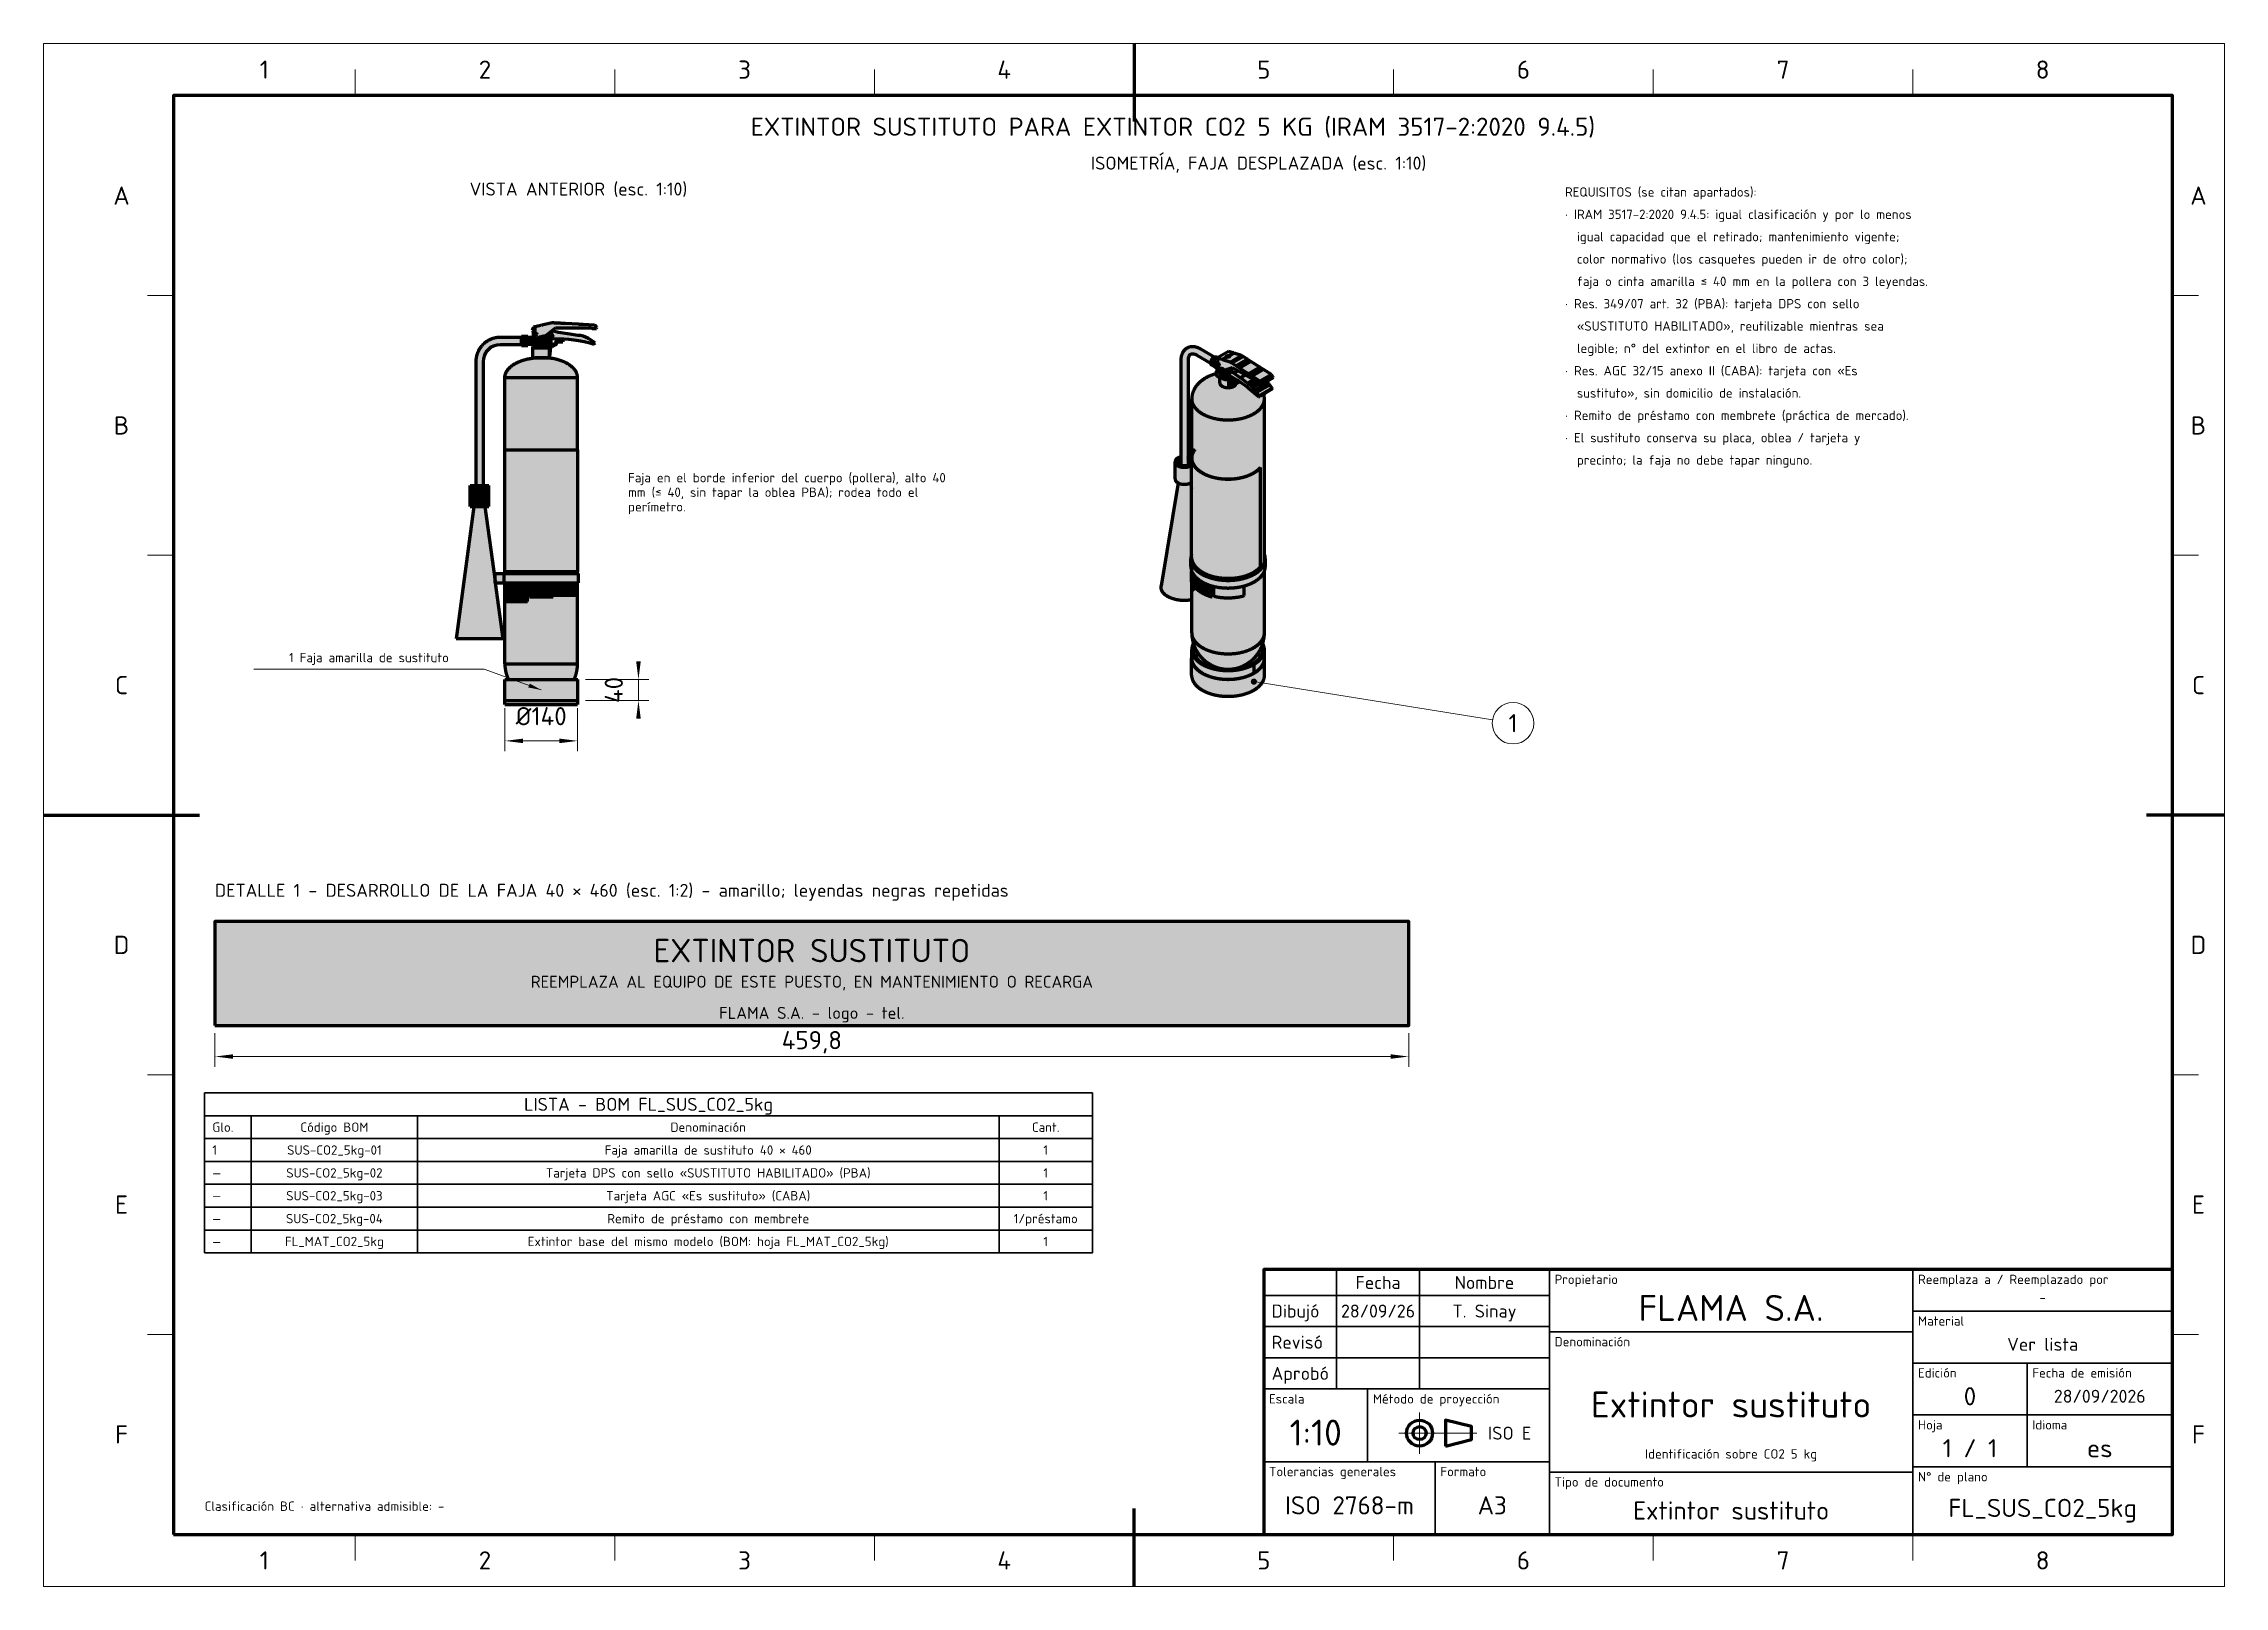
# Model space of a CAD drawing. Header units: millimetres. Extents: x 0 to 420, y 0 to 297.
import ezdxf
from ezdxf.enums import TextEntityAlignment as Align

# ---------------------------------------------------------------- set-up
doc = ezdxf.new("R2010")
doc.units = ezdxf.units.MM
doc.linetypes.add('IRAM-F-TRAZO-PUNTO', pattern=[20, 15, -2, 1, -2])
for name, color, linetype, lineweight in [('01-VISIBLE', 7, 'CONTINUOUS', 70), ('03-EJE', 1, 'IRAM-F-TRAZO-PUNTO', 18), ('04-COTA', 3, 'CONTINUOUS', 18), ('06-TEXTO', 7, 'CONTINUOUS', 25), ('07-RECUADRO', 7, 'CONTINUOUS', 70), ('08-FINA', 5, 'CONTINUOUS', 18), ('10-ROTULO', 7, 'CONTINUOUS', 35), ('11-TEXTO-ROTULO', 7, 'CONTINUOUS', 25), ('13-GRAFICA', 30, 'CONTINUOUS', 18)]:
    doc.layers.add(name, color=color, linetype=linetype, lineweight=lineweight)
doc.styles.add('ISO3098', font='isocpeur.ttf')
doc.dimstyles.new('FLAMA-IRAM', dxfattribs={"dimtxt": 3.5, "dimasz": 3.5, "dimexe": 2, "dimexo": 1.5, "dimgap": 1, "dimtad": 1, "dimdec": 1, "dimtxsty": 'ISO3098', "dimblk": 'IRAM_FLECHA', "dimblk1": 'IRAM_FLECHA', "dimblk2": 'IRAM_FLECHA', "dimcen": 2.5, "dimclrd": 256, "dimclre": 256, "dimclrt": 256, "dimazin": 3, "dimtfac": 1, "dimtmove": 0, "dimatfit": 3, "dimlwd": 18, "dimlwe": 18})

msp = doc.modelspace()

# ---------------------------------------------------------------- texts
at = {"layer": '06-TEXTO', "style": 'ISO3098'}
for s, height, p in [('1', 3.5, (42.5, 292)), ('2', 3.5, (85, 292)), ('3', 3.5, (135, 292)), ('4', 3.5, (185, 292)), ('5', 3.5, (235, 292)), ('6', 3.5, (285, 292)), ('7', 3.5, (335, 292)), ('8', 3.5, (385, 292)), ('EXTINTOR SUSTITUTO PARA EXTINTOR CO2 5 KG (IRAM 3517-2:2020 9.4.5)', 3.5, (217.5, 281)), ('ISOMETRÍA, FAJA DESPLAZADA (esc. 1:10)', 2.5, (234, 274)), ('A', 3.5, (15, 267.75)), ('VISTA ANTERIOR (esc. 1:10)', 2.5, (103, 269)), ('A', 3.5, (415, 267.75)), ('B', 3.5, (15, 223.5)), ('B', 3.5, (415, 223.5)), ('C', 3.5, (15, 173.5)), ('C', 3.5, (415, 173.5)), ('1', 3.5, (283, 166.172)), ('D', 3.5, (15, 123.5)), ('D', 3.5, (415, 123.5)), ('LISTA - BOM FL_SUS_CO2_5kg', 2.5, (116.5, 92.8)), ('Código BOM', 1.8, (56, 88.4)), ('Denominación', 1.8, (128, 88.4)), ('Cant.', 1.8, (193, 88.4)), ('SUS-CO2_5kg-01', 1.8, (56, 84)), ('Faja amarilla de sustituto 40 × 460', 1.8, (128, 84)), ('1', 1.8, (193, 84)), ('SUS-CO2_5kg-02', 1.8, (56, 79.6)), ('Tarjeta DPS con sello «SUSTITUTO HABILITADO» (PBA)', 1.8, (128, 79.6)), ('1', 1.8, (193, 79.6)), ('SUS-CO2_5kg-03', 1.8, (56, 75.2)), ('Tarjeta AGC «Es sustituto» (CABA)', 1.8, (128, 75.2)), ('1', 1.8, (193, 75.2)), ('E', 3.5, (15, 73.5)), ('SUS-CO2_5kg-04', 1.8, (56, 70.8)), ('Remito de préstamo con membrete', 1.8, (128, 70.8)), ('1/préstamo', 1.8, (193, 70.8)), ('E', 3.5, (415, 73.5)), ('FL_MAT_CO2_5kg', 1.8, (56, 66.4)), ('Extintor base del mismo modelo (BOM: hoja FL_MAT_CO2_5kg)', 1.8, (128, 66.4)), ('1', 1.8, (193, 66.4)), ('F', 3.5, (15, 29.25)), ('F', 3.5, (415, 29.25)), ('1', 3.5, (42.5, 5)), ('2', 3.5, (85, 5)), ('3', 3.5, (135, 5)), ('4', 3.5, (185, 5)), ('5', 3.5, (235, 5)), ('6', 3.5, (285, 5)), ('7', 3.5, (335, 5)), ('8', 3.5, (385, 5))]:
    msp.add_text(s, height=height, dxfattribs=at).set_placement(p, align=Align.MIDDLE_CENTER)
for s, height, p in [('REQUISITOS (se citan apartados):', 1.8, (293, 267)), ('· IRAM 3517-2:2020 9.4.5: igual clasificación y por lo menos', 1.8, (293, 262.7)), ('  igual capacidad que el retirado; mantenimiento vigente;', 1.8, (293, 258.4)), ('  color normativo (los casquetes pueden ir de otro color);', 1.8, (293, 254.1)), ('  faja o cinta amarilla ≤ 40 mm en la pollera con 3 leyendas.', 1.8, (293, 249.8)), ('· Res. 349/07 art. 32 (PBA): tarjeta DPS con sello', 1.8, (293, 245.5)), ('  «SUSTITUTO HABILITADO», reutilizable mientras sea', 1.8, (293, 241.2)), ('  legible; n° del extintor en el libro de actas.', 1.8, (293, 236.9)), ('· Res. AGC 32/15 anexo II (CABA): tarjeta con «Es', 1.8, (293, 232.6)), ('  sustituto», sin domicilio de instalación.', 1.8, (293, 228.3)), ('· Remito de préstamo con membrete (práctica de mercado).', 1.8, (293, 224)), ('· El sustituto conserva su placa, oblea / tarjeta y', 1.8, (293, 219.7)), ('Faja en el borde inferior del cuerpo (pollera), alto 40', 1.8, (112.564, 212)), ('  precinto; la faja no debe tapar ninguno.', 1.8, (293, 215.4)), ('mm (≤ 40, sin tapar la oblea PBA); rodea todo el', 1.8, (112.564, 209.2)), ('perímetro.', 1.8, (112.564, 206.4)), ('DETALLE 1 - DESARROLLO DE LA FAJA 40 × 460 (esc. 1:2) - amarillo; leyendas negras repetidas', 2.5, (33, 132)), ('Clasificación BC · alternativa admisible: -', 1.8, (31, 14))]:
    msp.add_text(s, height=height, dxfattribs=at).set_placement(p, align=Align.BOTTOM_LEFT)
msp.add_text('1 Faja amarilla de sustituto', height=1.8, dxfattribs=at).set_placement((62.66, 177.37), align=Align.BOTTOM_CENTER)
for s, p in [('Glo.', (32.5, 88.4)), ('1', (32.5, 84)), ('—', (32.5, 79.6)), ('—', (32.5, 75.2)), ('—', (32.5, 70.8)), ('—', (32.5, 66.4))]:
    msp.add_text(s, height=1.8, dxfattribs=at).set_placement(p, align=Align.MIDDLE_LEFT)
at = {"layer": '11-TEXTO-ROTULO', "style": 'ISO3098'}
for s, height, p in [('Fecha', 2.5, (257, 58.5)), ('Nombre', 2.5, (277.5, 58.5)), ('FLAMA S.A.', 5, (325, 53.6)), ('-', 1.8, (385, 55.6)), ('28/09/26', 2.5, (257, 53)), ('T. Sinay', 2.5, (277.5, 53)), ('Ver lista', 2.5, (385, 46.6)), ('0', 3.5, (371, 36.6)), ('28/09/2026', 2.5, (396, 36.6)), ('Extintor sustituto', 5, (325, 35)), ('1:10', 5, (245, 29.6)), ('Identificación sobre CO2 5 kg', 1.8, (325, 25.5)), ('1 / 1', 3.5, (371, 26.6)), ('es', 3.5, (396, 26.6)), ('ISO 2768-m', 3.5, (251.5, 15.6)), ('A3', 3.5, (279, 15.6)), ('FL_SUS_CO2_5kg', 3.5, (385, 15.1)), ('Extintor sustituto', 3.5, (325, 14.6))]:
    msp.add_text(s, height=height, dxfattribs=at).set_placement(p, align=Align.MIDDLE_CENTER)
for s, p in [('Propietario', (291, 60)), ('Reemplaza a / Reemplazado por', (361, 60)), ('Material', (361, 52)), ('Denominación', (291, 48)), ('Edición', (361, 42)), ('Fecha de emisión', (383, 42)), ('Escala', (236, 37)), ('Método de proyección', (256, 37)), ('Hoja', (361, 32)), ('Idioma', (383, 32)), ('Tolerancias generales', (236, 23)), ('Formato', (269, 23)), ('Tipo de documento', (291, 21)), ('N° de plano', (361, 22))]:
    msp.add_text(s, height=1.8, dxfattribs=at).set_placement(p, align=Align.TOP_LEFT)
for s, p in [('Dibujó', (236.5, 53)), ('Revisó', (236.5, 47)), ('Aprobó', (236.5, 41))]:
    msp.add_text(s, height=2.5, dxfattribs=at).set_placement(p, align=Align.MIDDLE_LEFT)
msp.add_text('ISO E', height=2.5, dxfattribs=at).set_placement((286.5, 29.5), align=Align.MIDDLE_RIGHT)
at = {"layer": '13-GRAFICA', "true_color": 0x191919, "style": 'ISO3098'}
for s, height, p in [('EXTINTOR SUSTITUTO', 4.5, (147.956, 122.4)), ('REEMPLAZA AL EQUIPO DE ESTE PUESTO, EN MANTENIMIENTO O RECARGA', 2.3, (147.956, 116.4)), ('FLAMA S.A. - logo - tel.', 2.3, (147.956, 110.4))]:
    msp.add_text(s, height=height, dxfattribs=at).set_placement(p, align=Align.MIDDLE_CENTER)

# ---------------------------------------------------------------- blocks, each defined once
blk = doc.blocks.new('IRAM_FLECHA')
blk.add_solid([(0, 0), (-1, 0.125), (-1, -0.125)])

# ---------------------------------------------------------------- dimensions: what is measured, and where the dimension line sits
at = {"layer": '04-COTA'}
msp.add_linear_dim(base=(114.564, 170.57), p1=(102.837, 170.57), p2=(102.837, 174.57), angle=90, dimstyle='FLAMA-IRAM', override={"dimlfac": 10}, dxfattribs=at).render()
for base, p1, p2, override in [((88.836, 162.77), (88.836, 170.57), (102.837, 170.57), {"dimlfac": 10, "dimpost": '%%c<>'}), ((33, 102), (33, 108), (262.911, 108), {"dimlfac": 2})]:
    msp.add_linear_dim(base=base, p1=p1, p2=p2, dimstyle='FLAMA-IRAM', override=override, dxfattribs=at).render()

# ---------------------------------------------------------------- hatches: boundary and pattern name
at = {"layer": '08-FINA'}
h = msp.add_hatch(color=7, dxfattribs=at)
h.dxf.hatch_style = 1
h.paths.add_polyline_path([(95.837, 172.57), (93.624, 173.801), (93.35, 173.049)])
h = msp.add_hatch(color=7, dxfattribs=at)
h.dxf.hatch_style = 1
edge = h.paths.add_edge_path()
edge.add_arc((233.089, 174.172), 0.6, 0, 360)
at = {"layer": '13-GRAFICA', "true_color": 0x202020}
h = msp.add_hatch(color=7, dxfattribs=at)
h.dxf.hatch_style = 1
h.paths.add_polyline_path([(83.237, 211.87), (83.237, 236.17), (83.337, 236.17), (83.337, 236.87), (83.436, 236.87), (83.636, 237.77), (83.837, 237.87), (83.837, 238.07), (83.936, 238.07), (83.936, 238.27), (84.136, 238.37), (84.136, 238.57), (84.237, 238.57), (85.136, 239.57), (85.537, 239.67), (85.636, 239.87), (85.837, 239.87), (85.837, 239.97), (86.037, 239.97), (86.037, 240.07), (86.636, 240.17), (86.636, 240.27), (86.837, 240.27), (86.837, 240.37), (87.737, 240.37), (87.737, 240.47), (92.037, 240.47), (92.037, 239.07), (87.737, 239.07), (87.737, 238.97), (87.136, 238.97), (87.136, 238.87), (86.537, 238.77), (86.537, 238.67), (86.337, 238.67), (86.237, 238.47), (85.837, 238.37), (85.837, 238.27), (85.337, 237.87), (85.337, 237.67), (85.136, 237.57), (85.136, 237.37), (85.037, 237.37), (85.037, 237.17), (84.936, 237.17), (84.936, 236.97), (84.836, 236.97), (84.836, 236.67), (84.737, 236.67), (84.737, 236.17), (84.636, 236.17), (84.636, 211.87)])
at = {"layer": '13-GRAFICA', "true_color": 0xcba23e}
h = msp.add_hatch(color=7, dxfattribs=at)
h.dxf.hatch_style = 1
h.paths.add_polyline_path([(92.037, 238.87), (92.037, 240.67), (93.237, 240.67), (93.237, 238.87)])
h = msp.add_hatch(color=7, dxfattribs=at)
h.dxf.hatch_style = 1
h.paths.add_polyline_path([(93.237, 239.07), (93.237, 240.37), (94.537, 240.37), (94.537, 240.27), (94.936, 240.27), (94.936, 240.37), (95.337, 240.37), (95.436, 240.57), (96.237, 240.57), (96.337, 240.37), (96.736, 240.37), (96.837, 240.17), (97.636, 240.17), (97.636, 239.07)])
at = {"layer": '13-GRAFICA', "true_color": 0xb21820}
h = msp.add_hatch(color=7, dxfattribs=at)
h.dxf.hatch_style = 1
h.paths.add_polyline_path([(94.237, 240.47), (94.237, 241.67), (94.136, 241.67), (94.237, 242.37), (94.537, 242.42), (94.537, 240.97), (94.537, 240.37), (94.337, 240.37), (94.337, 240.47)])
h = msp.add_hatch(color=7, dxfattribs=at)
h.dxf.hatch_style = 1
h.paths.add_polyline_path([(94.837, 242.47), (94.837, 242.57), (94.936, 242.582), (94.936, 241.27), (94.636, 241.27), (94.537, 240.97), (94.537, 242.42)])
at = {"layer": '13-GRAFICA', "true_color": 0xd6d9de}
h = msp.add_hatch(color=7, dxfattribs=at)
h.dxf.hatch_style = 1
h.paths.add_polyline_path([(94.636, 240.87), (94.537, 241.17), (94.636, 241.17), (94.636, 241.27), (94.936, 241.27), (94.936, 240.97)])
at = {"layer": '13-GRAFICA', "true_color": 0xb21820}
h = msp.add_hatch(color=7, dxfattribs=at)
h.dxf.hatch_style = 1
h.paths.add_polyline_path([(94.936, 240.27), (94.537, 240.27), (94.537, 240.37), (94.537, 240.97), (94.837, 240.87), (94.837, 240.97), (94.936, 240.97), (94.936, 240.37)])
h = msp.add_hatch(color=7, dxfattribs=at)
h.dxf.hatch_style = 1
h.paths.add_polyline_path([(95.737, 242.67), (95.737, 242.77), (96.136, 242.77), (96.136, 242.87), (96.636, 242.87), (96.636, 242.97), (97.037, 242.97), (97.037, 243.07), (97.537, 243.07), (97.537, 243.17), (97.936, 243.17), (97.936, 243.27), (98.337, 243.27), (98.337, 243.17), (100.236, 243.17), (100.236, 243.07), (102.036, 243.07), (102.036, 242.97), (103.936, 242.97), (103.936, 242.87), (105.737, 242.87), (105.737, 242.77), (106.237, 242.77), (106.237, 242.67), (106.537, 242.47), (106.537, 242.17), (105.636, 242.17), (105.636, 242.27), (98.537, 242.27), (98.337, 241.97), (98.136, 241.97), (97.936, 241.67), (97.736, 241.67), (97.436, 241.27), (97.236, 241.27), (97.037, 240.97), (96.837, 240.97), (96.837, 240.87), (96.537, 240.77), (96.537, 240.67), (95.436, 240.57), (95.337, 240.37), (94.936, 240.37), (94.936, 240.97), (94.936, 241.27), (94.936, 242.582)])
h = msp.add_hatch(color=7, dxfattribs=at)
h.dxf.hatch_style = 1
h.paths.add_polyline_path([(96.237, 240.47), (96.136, 240.67), (96.636, 240.67), (96.636, 240.77), (96.837, 240.77), (96.936, 240.97), (97.136, 240.97), (97.436, 241.37), (97.636, 241.37), (97.636, 241.47), (97.736, 241.545), (97.736, 240.67), (97.736, 240.17), (96.837, 240.17), (96.736, 240.37), (96.337, 240.37), (96.337, 240.47)])
at = {"layer": '13-GRAFICA', "true_color": 0xd6d9de}
h = msp.add_hatch(color=7, dxfattribs=at)
h.dxf.hatch_style = 1
h.paths.add_polyline_path([(97.436, 238.97), (97.236, 238.97), (97.236, 239.07), (98.237, 239.07), (98.237, 239.17), (98.436, 239.17), (98.537, 239.47), (98.636, 239.47), (98.636, 239.77), (98.736, 239.77), (98.736, 239.87), (98.636, 239.87), (98.636, 240.17), (98.936, 240.17), (98.936, 239.37), (98.736, 239.27), (98.636, 238.97), (98.436, 238.97), (98.436, 238.87), (98.237, 238.87), (98.237, 238.77), (97.636, 238.77), (97.636, 238.87), (97.436, 238.87)])
at = {"layer": '13-GRAFICA', "true_color": 0xb21820}
h = msp.add_hatch(color=7, dxfattribs=at)
h.dxf.hatch_style = 1
h.paths.add_polyline_path([(98.036, 241.77), (98.036, 241.67), (98.136, 241.67), (98.136, 240.77), (98.036, 240.77), (98.036, 240.87), (97.837, 240.87), (97.736, 240.67), (97.736, 241.545)])
at = {"layer": '13-GRAFICA', "true_color": 0xd6d9de}
h = msp.add_hatch(color=7, dxfattribs=at)
h.dxf.hatch_style = 1
h.paths.add_polyline_path([(97.837, 240.87), (98.136, 240.77), (98.036, 240.57), (97.736, 240.67)])
at = {"layer": '13-GRAFICA', "true_color": 0xb21820}
h = msp.add_hatch(color=7, dxfattribs=at)
h.dxf.hatch_style = 1
h.paths.add_polyline_path([(97.736, 240.17), (97.736, 240.67), (98.036, 240.57), (98.036, 240.67), (98.136, 240.67), (98.136, 240.17)])
h = msp.add_hatch(color=7, dxfattribs=at)
h.dxf.hatch_style = 1
h.paths.add_polyline_path([(98.337, 241.67), (98.337, 241.57), (98.636, 241.57), (98.636, 241.47), (98.936, 241.47), (98.936, 241.37), (99.537, 241.37), (99.537, 241.27), (100.136, 241.27), (100.136, 241.17), (100.837, 241.17), (100.837, 241.07), (101.636, 241.07), (101.636, 240.97), (102.236, 240.97), (102.236, 240.87), (103.737, 240.77), (103.737, 240.67), (104.037, 240.67), (104.037, 240.57), (104.337, 240.57), (104.337, 240.47), (104.537, 240.47), (104.537, 240.37), (105.037, 240.27), (105.237, 239.97), (105.436, 239.97), (105.537, 239.77), (105.936, 239.67), (105.936, 239.57), (106.136, 239.47), (106.136, 239.27), (105.636, 239.17), (105.636, 239.27), (104.936, 239.37), (104.936, 239.47), (104.537, 239.47), (104.537, 239.57), (104.136, 239.57), (104.136, 239.67), (103.636, 239.67), (103.636, 239.77), (103.136, 239.77), (103.136, 239.87), (102.636, 239.87), (102.636, 239.97), (101.936, 239.97), (101.936, 240.07), (100.936, 240.07), (100.936, 240.17), (98.136, 240.17), (98.136, 240.67), (98.136, 240.77), (98.136, 241.67)])
at = {"layer": '13-GRAFICA', "true_color": 0xffd200}
h = msp.add_hatch(color=7, dxfattribs=at)
h.dxf.hatch_style = 1
h.paths.add_polyline_path([(98.936, 239.57), (98.936, 240.07), (99.936, 240.07), (99.936, 239.57)])
at = {"layer": '13-GRAFICA', "true_color": 0xb21820}
h = msp.add_hatch(color=7, dxfattribs=at)
h.dxf.hatch_style = 1
h.paths.add_polyline_path([(88.836, 218.77), (88.836, 232.87), (88.936, 232.87), (88.936, 233.07), (89.037, 233.07), (89.037, 233.27), (89.136, 233.27), (89.136, 233.57), (89.237, 233.57), (89.237, 233.77), (89.436, 233.87), (89.537, 234.27), (89.636, 234.27), (90.237, 234.97), (90.436, 234.97), (90.537, 235.17), (90.737, 235.17), (90.737, 235.27), (91.037, 235.37), (91.136, 235.57), (91.436, 235.57), (91.436, 235.67), (91.636, 235.67), (91.636, 235.77), (91.837, 235.77), (91.837, 235.87), (92.037, 235.87), (92.037, 235.97), (92.737, 236.07), (92.737, 236.17), (93.436, 236.27), (93.436, 236.37), (94.037, 236.37), (94.037, 236.47), (94.237, 236.47), (94.237, 238.67), (97.436, 238.67), (97.436, 236.47), (97.636, 236.47), (97.636, 236.37), (98.337, 236.37), (98.337, 236.27), (98.736, 236.27), (98.736, 236.17), (99.037, 236.17), (99.037, 236.07), (99.436, 236.07), (99.436, 235.97), (99.736, 235.97), (99.736, 235.87), (99.936, 235.87), (99.936, 235.77), (100.136, 235.77), (100.136, 235.67), (100.436, 235.67), (100.436, 235.57), (100.837, 235.47), (100.936, 235.27), (101.136, 235.27), (101.237, 235.07), (101.436, 235.07), (101.537, 234.87), (101.736, 234.87), (101.736, 234.77), (102.236, 234.37), (102.236, 234.17), (102.436, 234.07), (102.436, 233.87), (102.636, 233.77), (102.636, 233.47), (102.736, 233.47), (102.736, 233.17), (102.837, 233.17), (102.837, 218.77)])
at = {"layer": '13-GRAFICA', "true_color": 0xcba23e}
h = msp.add_hatch(color=7, dxfattribs=at)
h.dxf.hatch_style = 1
h.paths.add_polyline_path([(94.436, 238.67), (94.436, 239.07), (97.236, 239.07), (97.236, 238.67)])
at = {"layer": '13-GRAFICA', "true_color": 0x202020}
h = msp.add_hatch(color=7, dxfattribs=at)
h.dxf.hatch_style = 1
h.paths.add_polyline_path([(219.01, 215.858), (219.01, 236.458), (219.11, 236.458), (219.11, 236.958), (219.21, 236.958), (219.21, 237.258), (219.31, 237.258), (219.41, 237.658), (219.51, 237.658), (219.51, 237.758), (219.71, 237.858), (219.71, 238.058), (220.01, 238.158), (220.11, 238.358), (220.31, 238.358), (220.31, 238.458), (220.51, 238.458), (220.51, 238.558), (221.01, 238.558), (221.01, 238.658), (222.11, 238.558), (222.11, 238.458), (222.61, 238.358), (222.61, 238.258), (223.01, 238.158), (223.11, 237.958), (223.71, 237.758), (223.81, 237.558), (224.41, 237.358), (224.51, 237.158), (225.11, 236.958), (225.21, 236.758), (225.41, 236.758), (225.41, 236.558), (225.01, 236.258), (225.01, 236.058), (224.91, 236.058), (224.91, 235.858), (224.81, 235.858), (224.81, 235.458), (224.51, 235.558), (224.51, 235.658), (224.31, 235.658), (224.21, 235.858), (223.61, 236.058), (223.51, 236.258), (223.11, 236.358), (223.01, 236.558), (222.41, 236.758), (222.31, 236.958), (221.81, 237.058), (221.81, 237.158), (221.51, 237.158), (221.51, 237.258), (221.01, 237.258), (221.01, 237.158), (220.81, 237.158), (220.81, 237.058), (220.61, 236.958), (220.61, 236.758), (220.51, 236.758), (220.51, 236.458), (220.41, 236.458), (220.41, 215.858), (220.11, 215.858), (220.11, 215.758), (219.31, 215.758), (219.31, 215.858)])
at = {"layer": '13-GRAFICA', "true_color": 0xcba23e}
h = msp.add_hatch(color=7, dxfattribs=at)
h.dxf.hatch_style = 1
h.paths.add_polyline_path([(224.91, 235.158), (224.91, 235.258), (224.81, 235.258), (224.81, 235.858), (224.91, 235.858), (225.01, 236.258), (225.11, 236.258), (225.41, 236.658), (226.01, 236.658), (226.01, 236.458), (225.91, 236.458), (225.91, 236.258), (225.81, 236.258), (225.81, 235.958), (225.91, 235.958), (225.81, 234.958), (226.01, 234.858), (226.01, 234.558), (225.81, 234.558), (225.71, 234.758), (225.51, 234.758), (225.51, 234.858), (225.31, 234.858), (225.31, 234.958), (225.11, 234.958), (225.11, 235.058)])
at = {"layer": '13-GRAFICA', "true_color": 0xb21820}
h = msp.add_hatch(color=7, dxfattribs=at)
h.dxf.hatch_style = 1
h.paths.add_polyline_path([(225.91, 234.858), (225.91, 235.958), (225.81, 235.958), (225.91, 236.458), (226.01, 236.492), (226.01, 235.358), (226.01, 234.792)])
h = msp.add_hatch(color=7, dxfattribs=at)
h.dxf.hatch_style = 1
h.paths.add_polyline_path([(226.21, 236.558), (226.21, 236.658), (226.41, 236.658), (226.41, 235.258), (226.31, 235.258), (226.21, 235.458), (226.11, 235.458), (226.11, 235.358), (226.01, 235.358), (226.01, 236.492)])
at = {"layer": '13-GRAFICA', "true_color": 0xd6d9de}
h = msp.add_hatch(color=7, dxfattribs=at)
h.dxf.hatch_style = 1
h.paths.add_polyline_path([(226.11, 235.058), (226.01, 235.358), (226.21, 235.458), (226.21, 235.358), (226.41, 235.258), (226.41, 235.058)])
at = {"layer": '13-GRAFICA', "true_color": 0xb21820}
h = msp.add_hatch(color=7, dxfattribs=at)
h.dxf.hatch_style = 1
h.paths.add_polyline_path([(226.21, 234.558), (226.21, 234.658), (226.01, 234.792), (226.01, 235.358), (226.11, 235.058), (226.41, 235.058), (226.41, 234.558)])
h = msp.add_hatch(color=7, dxfattribs=at)
h.dxf.hatch_style = 1
h.paths.add_polyline_path([(226.51, 234.558), (226.41, 234.558), (226.41, 235.058), (226.41, 235.258), (226.41, 236.658), (226.51, 236.858), (227.11, 237.058), (227.21, 237.258), (227.81, 237.458), (227.91, 237.658), (228.31, 237.758), (228.31, 237.658), (228.61, 237.658), (228.61, 237.558), (228.91, 237.558), (228.91, 237.458), (229.21, 237.458), (229.21, 237.358), (229.61, 237.358), (229.61, 237.258), (229.91, 237.258), (229.91, 237.158), (230.21, 237.158), (230.21, 237.058), (230.51, 237.058), (230.51, 236.958), (231.01, 236.858), (231.11, 236.658), (231.31, 236.658), (231.41, 236.458), (231.61, 236.458), (231.71, 236.258), (231.91, 236.258), (231.91, 236.158), (232.21, 236.058), (232.31, 235.858), (232.71, 235.758), (232.81, 235.558), (233.01, 235.558), (233.01, 235.458), (233.31, 235.358), (233.41, 235.158), (233.81, 235.058), (233.91, 234.858), (234.11, 234.858), (234.21, 234.658), (234.41, 234.658), (234.41, 234.558), (234.71, 234.458), (234.81, 234.258), (235.21, 234.158), (235.31, 233.958), (235.51, 233.958), (235.51, 233.858), (235.81, 233.758), (235.91, 233.558), (236.31, 233.458), (236.31, 233.358), (236.61, 233.158), (236.61, 232.958), (236.71, 232.958), (236.81, 232.658), (236.51, 232.558), (236.41, 232.358), (235.81, 232.158), (235.71, 231.958), (235.11, 231.758), (235.01, 231.558), (234.41, 231.358), (234.31, 231.558), (233.91, 231.658), (233.91, 231.858), (233.31, 232.058), (233.21, 232.258), (232.61, 232.458), (232.51, 232.658), (232.11, 232.758), (232.01, 232.958), (231.41, 233.158), (231.31, 233.358), (230.71, 233.558), (230.61, 233.758), (230.21, 233.858), (230.11, 234.058), (229.51, 234.258), (229.41, 234.458), (229.21, 234.458), (229.21, 234.558), (229.01, 234.558), (229.01, 234.658), (228.91, 234.658), (228.91, 234.558), (228.61, 234.558), (228.61, 234.458), (228.31, 234.458), (228.31, 234.358), (228.01, 234.358), (228.01, 234.258), (227.21, 234.258), (227.21, 234.358), (227.01, 234.358), (227.01, 234.458), (226.51, 234.458)])
h = msp.add_hatch(color=7, dxfattribs=at)
h.dxf.hatch_style = 1
h.paths.add_polyline_path([(223.81, 194.658), (223.81, 194.758), (223.21, 194.958), (223.11, 195.158), (222.71, 195.258), (222.31, 195.758), (222.11, 195.758), (221.91, 196.058), (221.71, 196.058), (221.61, 196.558), (221.91, 196.358), (221.91, 196.158), (222.01, 196.158), (222.21, 195.858), (222.41, 195.858), (222.51, 195.658), (222.71, 195.658), (222.91, 195.358), (223.11, 195.358), (223.21, 195.158), (223.51, 195.158), (223.51, 195.058), (223.71, 195.058), (223.71, 194.958), (223.91, 194.958), (223.91, 194.858), (224.11, 194.858), (224.11, 194.758), (224.31, 194.758), (224.31, 194.658), (225.01, 194.558), (225.01, 194.458), (225.41, 194.458), (225.41, 194.358), (225.81, 194.358), (225.81, 194.258), (227.31, 194.158), (227.31, 194.058), (228.81, 194.058), (228.81, 194.158), (229.81, 194.158), (229.81, 194.258), (230.91, 194.358), (230.91, 194.458), (231.21, 194.458), (231.21, 194.558), (231.51, 194.558), (231.51, 194.658), (231.81, 194.658), (231.81, 194.758), (232.11, 194.758), (232.11, 194.858), (232.61, 194.958), (232.71, 195.158), (232.91, 195.158), (232.91, 195.258), (233.51, 195.458), (233.91, 195.958), (234.11, 195.958), (234.11, 196.058), (234.41, 196.258), (234.41, 215.358), (234.21, 215.358), (234.21, 215.258), (234.11, 215.258), (233.61, 214.658), (233.41, 214.658), (233.31, 214.458), (233.11, 214.458), (233.11, 214.358), (232.91, 214.358), (232.91, 214.258), (232.71, 214.258), (232.71, 214.158), (232.51, 214.158), (232.51, 214.058), (232.31, 214.058), (232.31, 213.958), (232.11, 213.958), (232.11, 213.858), (231.81, 213.858), (231.81, 213.758), (231.41, 213.758), (231.41, 213.658), (231.11, 213.658), (231.11, 213.558), (230.81, 213.558), (230.81, 213.458), (230.31, 213.458), (230.31, 213.358), (229.61, 213.358), (229.61, 213.258), (228.01, 213.258), (228.01, 213.158), (227.51, 213.158), (227.51, 213.258), (226.61, 213.258), (226.61, 213.358), (225.91, 213.358), (225.91, 213.458), (224.71, 213.658), (224.71, 213.758), (224.41, 213.758), (224.41, 213.858), (224.21, 213.858), (224.21, 213.958), (224.01, 213.958), (224.01, 214.058), (223.71, 214.058), (223.71, 214.158), (223.11, 214.358), (223.11, 214.458), (222.81, 214.558), (222.61, 214.858), (222.41, 214.858), (222.31, 215.058), (222.11, 215.058), (222.11, 215.258), (222.01, 215.258), (222.01, 215.358), (221.71, 215.558), (221.71, 215.758), (221.41, 215.958), (221.41, 216.258), (221.31, 216.258), (221.31, 216.558), (221.21, 216.558), (221.21, 217.258), (221.11, 217.258), (221.11, 228.958), (221.21, 228.958), (221.41, 229.858), (221.51, 229.858), (221.51, 230.058), (221.61, 230.058), (221.61, 230.258), (221.71, 230.258), (221.71, 230.458), (221.81, 230.458), (221.81, 230.658), (221.91, 230.658), (222.01, 231.158), (222.11, 231.158), (222.61, 231.758), (222.81, 231.758), (222.91, 231.958), (223.31, 232.058), (223.41, 232.258), (223.61, 232.258), (223.71, 232.458), (224.11, 232.558), (224.21, 232.758), (224.41, 232.758), (224.51, 232.958), (224.71, 232.958), (224.71, 233.058), (224.91, 233.058), (224.91, 233.158), (225.11, 233.158), (225.11, 233.258), (225.61, 233.258), (225.61, 233.358), (226.31, 233.358), (226.31, 233.458), (226.51, 233.458), (226.81, 233.058), (227.01, 233.058), (227.01, 232.958), (227.21, 232.958), (227.21, 232.858), (228.31, 232.658), (228.21, 230.658), (228.41, 230.658), (228.41, 230.758), (228.81, 230.858), (228.91, 231.058), (229.31, 231.158), (229.41, 231.358), (230.01, 231.558), (230.01, 231.658), (230.31, 231.758), (230.31, 231.958), (230.41, 231.958), (230.51, 231.758), (230.71, 231.758), (230.81, 231.558), (231.01, 231.558), (231.11, 231.358), (231.31, 231.358), (231.61, 230.958), (231.81, 230.958), (232.01, 230.658), (232.21, 230.658), (232.51, 230.258), (232.71, 230.258), (232.71, 230.158), (232.81, 230.158), (233.21, 229.658), (233.41, 229.658), (233.91, 229.058), (234.21, 229.058), (234.21, 229.158), (234.41, 229.158), (234.41, 229.258), (235.01, 229.458), (235.01, 228.758), (235.11, 228.758), (235.11, 197.358), (235.01, 197.358), (235.01, 197.058), (234.91, 197.058), (234.91, 196.658), (234.81, 196.658), (234.71, 196.358), (234.41, 196.158), (234.41, 195.958), (234.31, 195.958), (234.01, 195.558), (233.81, 195.558), (233.61, 195.258), (233.41, 195.258), (233.21, 194.958), (233.01, 194.958), (233.01, 194.858), (232.81, 194.858), (232.81, 194.758), (232.61, 194.758), (232.61, 194.658), (232.31, 194.658), (232.31, 194.558), (232.11, 194.558), (232.11, 194.458), (231.91, 194.458), (231.91, 194.358), (231.21, 194.258), (231.21, 194.158), (230.81, 194.158), (230.81, 194.058), (230.51, 194.058), (230.51, 193.958), (229.01, 193.858), (229.01, 193.758), (227.21, 193.758), (227.21, 193.858), (226.41, 193.858), (226.41, 193.958), (225.21, 194.058), (225.21, 194.158), (225.01, 194.158), (224.91, 194.358), (224.31, 194.458), (224.31, 194.558), (224.11, 194.558), (224.11, 194.658)])
at = {"layer": '13-GRAFICA', "true_color": 0xcba23e}
h = msp.add_hatch(color=7, dxfattribs=at)
h.dxf.hatch_style = 1
h.paths.add_polyline_path([(226.01, 233.858), (226.01, 234.758), (226.11, 234.758), (226.21, 234.558), (227.21, 234.358), (227.21, 234.258), (227.01, 234.258), (227.01, 234.158), (227.11, 234.158), (227.31, 233.858), (227.51, 233.858), (227.51, 233.658), (227.61, 233.658), (227.71, 233.458), (227.91, 233.458), (227.91, 233.358), (228.11, 233.358), (228.11, 233.258), (228.31, 233.158), (228.31, 232.658), (228.11, 232.658), (228.11, 232.758), (227.51, 232.958), (227.41, 233.158), (227.31, 233.158), (227.31, 233.058), (226.81, 233.058), (226.81, 233.158), (226.51, 233.358), (226.51, 233.558), (226.41, 233.558), (226.21, 233.858)])
at = {"layer": '13-GRAFICA', "true_color": 0xb21820}
h = msp.add_hatch(color=7, dxfattribs=at)
h.dxf.hatch_style = 1
h.paths.add_polyline_path([(228.11, 233.358), (227.71, 233.458), (227.71, 233.558), (227.51, 233.658), (227.51, 233.858), (227.31, 233.858), (227.01, 234.258), (228.01, 234.258), (228.01, 234.358), (228.21, 234.358), (228.21, 233.658), (228.21, 233.458), (228.21, 233.158)])
at = {"layer": '13-GRAFICA', "true_color": 0xcba23e}
h = msp.add_hatch(color=7, dxfattribs=at)
h.dxf.hatch_style = 1
h.paths.add_polyline_path([(227.91, 232.758), (227.51, 232.758), (227.51, 232.858), (227.21, 232.858), (227.21, 232.958), (227.01, 232.958), (227.01, 233.058), (227.31, 233.058), (227.31, 233.158), (227.41, 233.158), (227.51, 232.958), (227.71, 232.958), (227.71, 232.858), (227.91, 232.858)])
at = {"layer": '13-GRAFICA', "true_color": 0xb21820}
h = msp.add_hatch(color=7, dxfattribs=at)
h.dxf.hatch_style = 1
h.paths.add_polyline_path([(228.31, 234.358), (228.31, 234.458), (228.51, 234.458), (228.51, 233.558), (228.21, 233.658), (228.21, 234.358)])
at = {"layer": '13-GRAFICA', "true_color": 0xd6d9de}
h = msp.add_hatch(color=7, dxfattribs=at)
h.dxf.hatch_style = 1
h.paths.add_polyline_path([(228.41, 233.358), (228.21, 233.458), (228.21, 233.658), (228.51, 233.558)])
at = {"layer": '13-GRAFICA', "true_color": 0xb21820}
h = msp.add_hatch(color=7, dxfattribs=at)
h.dxf.hatch_style = 1
h.paths.add_polyline_path([(228.21, 233.158), (228.21, 233.458), (228.41, 233.358), (228.51, 233.558), (228.51, 233.083)])
at = {"layer": '13-GRAFICA', "true_color": 0xc81e2d}
h = msp.add_hatch(color=7, dxfattribs=at)
h.dxf.hatch_style = 1
h.paths.add_polyline_path([(228.21, 230.658), (228.31, 233.158), (228.61, 233.058), (228.61, 232.958), (228.81, 232.958), (228.91, 232.758), (229.31, 232.658), (229.41, 232.458), (229.81, 232.358), (229.91, 232.158), (230.11, 232.158), (230.11, 232.058), (230.31, 231.958), (230.31, 231.758), (230.11, 231.758), (230.01, 231.558), (229.41, 231.358), (229.31, 231.158), (228.91, 231.058), (228.81, 230.858), (228.61, 230.858), (228.61, 230.758), (228.41, 230.758), (228.41, 230.658)])
at = {"layer": '13-GRAFICA', "true_color": 0xb21820}
h = msp.add_hatch(color=7, dxfattribs=at)
h.dxf.hatch_style = 1
h.paths.add_polyline_path([(228.61, 232.958), (228.61, 233.058), (228.51, 233.083), (228.51, 233.558), (228.51, 234.458), (228.61, 234.458), (228.61, 234.558), (228.91, 234.558), (228.91, 234.658), (229.01, 234.658), (229.01, 234.558), (229.41, 234.458), (229.51, 234.258), (230.11, 234.058), (230.21, 233.858), (230.61, 233.758), (230.71, 233.558), (230.91, 233.558), (230.91, 233.458), (231.31, 233.358), (231.41, 233.158), (232.01, 232.958), (232.11, 232.758), (232.51, 232.658), (232.61, 232.458), (232.81, 232.458), (232.81, 232.358), (233.21, 232.258), (233.31, 232.058), (233.91, 231.858), (233.91, 231.658), (234.31, 231.558), (234.41, 231.358), (234.61, 231.358), (234.61, 231.458), (234.81, 231.458), (234.81, 231.558), (235.01, 231.558), (235.11, 231.758), (235.31, 231.758), (235.31, 231.858), (235.61, 231.958), (235.61, 231.858), (236.01, 231.558), (236.01, 231.358), (236.31, 231.158), (236.31, 230.958), (236.61, 230.758), (236.71, 230.458), (236.51, 230.458), (236.51, 230.358), (236.11, 230.258), (236.01, 230.058), (235.41, 229.858), (235.31, 229.658), (234.91, 229.558), (234.81, 229.358), (234.61, 229.358), (234.61, 229.258), (234.41, 229.258), (234.41, 229.158), (234.21, 229.158), (234.21, 229.058), (233.91, 229.058), (233.41, 229.658), (233.21, 229.658), (232.71, 230.258), (232.51, 230.258), (232.21, 230.658), (232.01, 230.658), (231.81, 230.958), (231.61, 230.958), (231.31, 231.358), (231.11, 231.358), (231.01, 231.558), (230.81, 231.558), (230.71, 231.758), (230.51, 231.758), (230.41, 231.958), (230.21, 231.958), (230.21, 232.058), (229.91, 232.158), (229.81, 232.358), (229.41, 232.458), (229.31, 232.658), (228.91, 232.758), (228.81, 232.958)])
at = {"layer": '13-GRAFICA', "true_color": 0xffffff}
h = msp.add_hatch(color=7, dxfattribs=at)
h.dxf.hatch_style = 1
h.paths.add_polyline_path([(88.836, 195.37), (88.836, 218.77), (102.837, 218.77), (102.837, 195.37)])
at = {"layer": '13-GRAFICA', "true_color": 0x202020}
h = msp.add_hatch(color=7, dxfattribs=at)
h.dxf.hatch_style = 1
h.paths.add_polyline_path([(217.91, 212.958), (217.91, 216.658), (218.01, 216.658), (218.01, 216.858), (218.11, 216.858), (218.41, 217.258), (219.01, 217.458), (219.01, 215.858), (219.31, 215.858), (219.31, 215.758), (220.11, 215.758), (220.11, 215.858), (220.41, 215.858), (220.41, 217.458), (220.71, 217.358), (220.71, 217.258), (220.91, 217.258), (220.91, 217.158), (221.11, 217.158), (221.11, 212.558), (220.81, 212.458), (220.81, 212.358), (220.61, 212.358), (220.61, 212.258), (220.21, 212.258), (220.21, 212.158), (219.21, 212.158), (219.21, 212.258), (218.81, 212.258), (218.81, 212.358), (218.51, 212.358), (218.41, 212.558), (218.21, 212.558), (218.21, 212.658), (218.01, 212.758), (218.01, 212.958)])
at = {"layer": '13-GRAFICA', "true_color": 0xffffff}
h = msp.add_hatch(color=7, dxfattribs=at)
h.dxf.hatch_style = 1
h.paths.add_polyline_path([(234.41, 215.358), (234.41, 196.258), (234.31, 196.258), (234.11, 195.958), (233.91, 195.958), (233.51, 195.458), (233.31, 195.458), (233.31, 195.358), (232.71, 195.158), (232.61, 194.958), (232.11, 194.858), (232.11, 194.758), (231.81, 194.758), (231.81, 194.658), (231.51, 194.658), (231.51, 194.558), (231.21, 194.558), (231.21, 194.458), (230.91, 194.458), (230.91, 194.358), (229.81, 194.258), (229.81, 194.158), (228.81, 194.158), (228.81, 194.058), (227.31, 194.058), (227.31, 194.158), (226.41, 194.158), (226.41, 194.258), (225.81, 194.258), (225.81, 194.358), (225.41, 194.358), (225.41, 194.458), (225.01, 194.458), (225.01, 194.558), (224.31, 194.658), (224.31, 194.758), (224.11, 194.758), (224.11, 194.858), (223.91, 194.858), (223.91, 194.958), (223.71, 194.958), (223.71, 195.058), (223.51, 195.058), (223.51, 195.158), (223.21, 195.158), (223.11, 195.358), (222.91, 195.358), (222.71, 195.658), (222.51, 195.658), (222.41, 195.858), (222.21, 195.858), (222.21, 195.958), (221.91, 196.158), (221.91, 196.358), (221.81, 196.358), (221.81, 196.458), (221.61, 196.558), (221.61, 196.758), (221.41, 196.858), (221.31, 197.358), (221.21, 197.358), (221.21, 197.658), (221.11, 197.658), (221.11, 217.258), (221.21, 217.258), (221.21, 216.558), (221.31, 216.558), (221.41, 215.958), (221.51, 215.958), (221.51, 215.858), (221.71, 215.758), (221.71, 215.558), (222.11, 215.258), (222.11, 215.058), (222.31, 215.058), (222.31, 214.958), (222.61, 214.858), (222.81, 214.558), (223.01, 214.558), (223.11, 214.358), (223.31, 214.358), (223.31, 214.258), (223.51, 214.258), (223.51, 214.158), (223.71, 214.158), (223.71, 214.058), (224.01, 214.058), (224.01, 213.958), (224.21, 213.958), (224.21, 213.858), (224.41, 213.858), (224.41, 213.758), (224.71, 213.758), (224.71, 213.658), (225.91, 213.458), (225.91, 213.358), (228.01, 213.158), (228.01, 213.258), (229.61, 213.258), (229.61, 213.358), (230.81, 213.458), (230.81, 213.558), (231.11, 213.558), (231.11, 213.658), (231.41, 213.658), (231.41, 213.758), (232.11, 213.858), (232.11, 213.958), (232.31, 213.958), (232.31, 214.058), (232.51, 214.058), (232.51, 214.158), (232.71, 214.158), (232.71, 214.258), (233.31, 214.458), (233.31, 214.558), (233.61, 214.658), (234.21, 215.358)])
at = {"layer": '13-GRAFICA', "true_color": 0x202020}
h = msp.add_hatch(color=7, dxfattribs=at)
h.dxf.hatch_style = 1
h.paths.add_polyline_path([(82.136, 207.87), (82.136, 211.87), (85.737, 211.87), (85.737, 207.87)])
h = msp.add_hatch(color=7, dxfattribs=at)
h.dxf.hatch_style = 1
h.paths.add_polyline_path([(215.51, 191.458), (215.41, 191.758), (215.31, 191.758), (215.31, 192.058), (215.21, 192.058), (215.21, 192.858), (215.31, 192.858), (215.31, 193.358), (215.41, 193.358), (215.41, 193.858), (215.51, 193.858), (215.51, 194.458), (215.61, 194.458), (215.61, 194.958), (215.71, 194.958), (215.71, 195.458), (215.81, 195.458), (215.81, 196.058), (215.91, 196.058), (215.91, 196.558), (216.01, 196.558), (216.11, 197.858), (216.21, 197.858), (216.21, 198.458), (216.31, 198.458), (216.31, 199.058), (216.41, 199.058), (216.41, 199.658), (216.51, 199.658), (216.51, 200.258), (216.61, 200.258), (216.61, 200.858), (216.71, 200.858), (216.71, 201.558), (216.81, 201.558), (216.91, 202.758), (217.01, 202.758), (217.21, 204.558), (217.31, 204.558), (217.31, 205.258), (217.41, 205.258), (217.41, 205.858), (217.51, 205.858), (217.51, 206.458), (217.61, 206.458), (217.61, 207.058), (217.71, 207.058), (217.71, 207.658), (217.81, 207.658), (217.81, 208.358), (217.91, 208.358), (217.91, 208.958), (218.01, 208.958), (218.01, 209.558), (218.11, 209.558), (218.11, 210.158), (218.21, 210.158), (218.21, 210.758), (218.31, 210.758), (218.41, 212.058), (218.51, 212.058), (218.51, 212.358), (219.21, 212.258), (219.21, 212.158), (220.21, 212.158), (220.21, 212.258), (220.61, 212.258), (220.61, 212.358), (220.91, 212.458), (221.01, 211.358), (221.11, 211.358), (221.11, 198.458), (221.01, 198.458), (221.01, 197.958), (220.91, 197.958), (220.91, 196.258), (221.01, 196.258), (221.01, 195.758), (221.11, 195.758), (221.11, 189.958), (221.01, 189.958), (221.01, 189.858), (220.11, 189.858), (220.11, 189.758), (217.91, 189.958), (217.91, 190.058), (217.01, 190.258), (217.01, 190.358), (216.61, 190.458), (216.51, 190.658), (216.11, 190.758)])
h = msp.add_hatch(color=7, dxfattribs=at)
h.dxf.hatch_style = 1
h.paths.add_polyline_path([(80.136, 187.27), (80.237, 188.77), (80.337, 188.77), (80.337, 189.47), (80.436, 189.47), (80.436, 190.17), (80.537, 190.17), (80.537, 190.97), (80.636, 190.97), (80.636, 191.67), (80.737, 191.67), (80.737, 192.47), (80.837, 192.47), (80.837, 193.17), (80.936, 193.17), (80.936, 193.97), (81.037, 193.97), (81.037, 194.67), (81.136, 194.67), (81.136, 195.37), (81.237, 195.37), (81.237, 196.17), (81.337, 196.17), (81.337, 196.87), (81.436, 196.87), (81.436, 197.67), (81.537, 197.67), (81.537, 198.37), (81.636, 198.37), (81.636, 199.17), (81.737, 199.17), (81.737, 199.87), (81.837, 199.87), (81.837, 200.57), (81.936, 200.57), (81.936, 201.37), (82.037, 201.37), (82.037, 202.07), (82.136, 202.07), (82.136, 202.87), (82.237, 202.87), (82.237, 203.57), (82.337, 203.57), (82.337, 204.37), (82.436, 204.37), (82.436, 205.07), (82.537, 205.07), (82.537, 205.77), (82.636, 205.77), (82.636, 206.57), (82.737, 206.57), (82.837, 207.87), (85.037, 207.87), (85.237, 205.57), (85.337, 205.57), (85.337, 204.77), (85.436, 204.77), (85.436, 203.97), (85.537, 203.97), (85.537, 203.17), (85.636, 203.17), (85.636, 202.47), (85.737, 202.47), (85.837, 200.87), (85.936, 200.87), (85.936, 200.17), (86.037, 200.17), (86.037, 199.37), (86.136, 199.37), (86.136, 198.67), (86.237, 198.67), (86.237, 197.87), (86.337, 197.87), (86.337, 197.07), (86.436, 197.07), (86.436, 196.37), (86.537, 196.37), (86.537, 195.57), (86.636, 195.57), (86.636, 194.77), (86.737, 194.77), (86.737, 194.07), (86.837, 194.07), (86.936, 192.47), (87.037, 192.47), (87.037, 191.77), (87.136, 191.77), (87.237, 190.17), (87.337, 190.17), (87.337, 189.47), (87.436, 189.47), (87.537, 187.87), (87.636, 187.87), (87.737, 186.47), (87.837, 186.47), (87.936, 185.17), (88.037, 185.17), (88.037, 184.57), (88.136, 184.57), (88.136, 183.97), (88.237, 183.97), (88.237, 183.37), (88.337, 183.37), (88.436, 182.37), (79.436, 182.37), (79.537, 183.57), (79.636, 183.57), (79.636, 184.27), (79.737, 184.27), (79.737, 184.97), (79.837, 184.97), (79.837, 185.77), (79.936, 185.77), (79.936, 186.47), (80.037, 186.47), (80.037, 187.27)])
h = msp.add_hatch(color=7, dxfattribs=at)
h.dxf.hatch_style = 1
h.paths.add_polyline_path([(221.01, 195.858), (221.01, 196.258), (220.91, 196.258), (220.91, 197.958), (221.01, 197.958), (221.01, 198.458), (221.11, 198.458), (221.11, 197.258), (221.21, 197.258), (221.21, 196.958), (221.31, 196.958), (221.31, 196.758), (221.41, 196.758), (221.61, 196.158), (221.71, 196.158), (222.51, 195.258), (222.71, 195.258), (222.81, 195.058), (223.21, 194.958), (223.31, 194.758), (223.51, 194.758), (223.51, 194.658), (223.71, 194.658), (223.71, 194.558), (224.01, 194.558), (224.01, 194.458), (224.21, 194.458), (224.21, 194.358), (224.51, 194.358), (224.51, 194.258), (224.81, 194.258), (224.81, 194.158), (225.21, 194.158), (225.21, 194.058), (225.81, 194.058), (225.81, 193.958), (226.41, 193.958), (226.41, 193.858), (227.21, 193.858), (227.21, 193.758), (229.01, 193.758), (229.01, 193.858), (230.51, 193.958), (230.51, 194.058), (231.21, 194.158), (231.21, 194.258), (231.61, 194.258), (231.61, 194.358), (231.91, 194.358), (231.91, 194.458), (232.11, 194.458), (232.11, 194.558), (232.31, 194.558), (232.31, 194.658), (232.61, 194.658), (232.61, 194.758), (233.21, 194.958), (233.21, 195.058), (233.31, 195.058), (233.41, 195.258), (233.61, 195.258), (233.81, 195.558), (234.01, 195.558), (234.01, 195.658), (234.41, 195.958), (234.41, 196.158), (234.71, 196.358), (234.71, 196.558), (234.91, 196.658), (234.91, 197.058), (235.01, 197.058), (235.01, 197.358), (235.11, 197.358), (235.11, 198.558), (235.21, 198.558), (235.31, 195.958), (235.21, 195.958), (235.11, 195.358), (235.01, 195.358), (234.91, 194.958), (234.71, 194.858), (234.71, 194.658), (234.31, 194.358), (234.31, 194.158), (234.11, 194.158), (233.91, 193.858), (233.71, 193.858), (233.61, 193.658), (233.41, 193.658), (233.21, 193.358), (232.71, 193.258), (232.71, 193.158), (232.51, 193.158), (232.51, 193.058), (232.31, 193.058), (232.31, 192.958), (232.11, 192.958), (232.11, 192.858), (231.91, 192.858), (231.91, 192.758), (230.71, 192.558), (230.71, 192.458), (230.41, 192.458), (230.41, 192.358), (229.51, 192.358), (229.51, 192.258), (226.61, 192.258), (226.61, 192.358), (225.41, 192.458), (225.41, 192.558), (225.11, 192.558), (225.11, 192.658), (224.81, 192.658), (224.81, 192.758), (224.11, 192.858), (224.11, 192.958), (223.91, 192.958), (223.91, 193.058), (223.71, 193.058), (223.71, 193.158), (223.51, 193.158), (223.51, 193.258), (223.31, 193.258), (223.31, 193.358), (222.71, 193.558), (222.41, 193.958), (222.21, 193.958), (222.21, 194.058), (221.61, 194.558), (221.61, 194.758), (221.41, 194.858), (221.41, 195.058), (221.21, 195.158)])
h = msp.add_hatch(color=7, dxfattribs=at)
h.dxf.hatch_style = 1
h.paths.add_polyline_path([(86.936, 193.17), (86.936, 194.97), (103.037, 194.97), (103.037, 193.17)])
at = {"layer": '13-GRAFICA', "true_color": 0xb21820}
h = msp.add_hatch(color=7, dxfattribs=at)
h.dxf.hatch_style = 1
h.paths.add_polyline_path([(102.837, 195.37), (102.837, 194.97), (98.136, 194.97), (98.136, 195.07), (93.537, 195.07), (93.537, 194.97), (93.237, 194.97), (93.237, 195.07), (88.836, 195.07), (88.836, 195.37)])
at = {"layer": '13-GRAFICA', "true_color": 0xffffff}
h = msp.add_hatch(color=7, dxfattribs=at)
h.dxf.hatch_style = 1
h.paths.add_polyline_path([(88.836, 195.07), (93.237, 195.07), (93.237, 194.97), (88.836, 194.97)])
at = {"layer": '13-GRAFICA', "true_color": 0xd7beeb}
h = msp.add_hatch(color=7, dxfattribs=at)
h.dxf.hatch_style = 1
h.paths.add_polyline_path([(93.537, 195.07), (98.136, 195.07), (98.136, 194.97), (93.537, 194.97)])
at = {"layer": '13-GRAFICA', "true_color": 0xb21820}
h = msp.add_hatch(color=7, dxfattribs=at)
h.dxf.hatch_style = 1
h.paths.add_polyline_path([(221.11, 192.858), (221.21, 192.858), (221.21, 192.558), (221.31, 192.558), (221.51, 191.958), (221.71, 191.858), (221.71, 194.458), (221.81, 194.458), (221.81, 192.258), (221.91, 192.258), (222.01, 192.058), (222.21, 192.058), (222.61, 191.558), (222.81, 191.558), (222.91, 191.358), (223.31, 191.258), (223.41, 191.058), (223.61, 191.058), (223.61, 190.958), (223.81, 190.958), (223.81, 190.858), (224.11, 190.858), (224.11, 190.758), (224.41, 190.758), (224.41, 190.658), (224.71, 190.658), (224.71, 190.558), (225.01, 190.458), (225.01, 192.658), (225.11, 192.658), (225.11, 192.558), (225.41, 192.558), (225.41, 190.658), (225.51, 190.658), (225.51, 190.558), (226.11, 190.558), (226.11, 190.458), (226.61, 190.458), (226.61, 190.358), (229.51, 190.358), (229.51, 190.458), (230.21, 190.458), (230.21, 190.558), (230.61, 190.558), (230.61, 190.658), (231.11, 190.658), (231.11, 190.758), (231.21, 190.758), (231.21, 192.658), (231.91, 192.758), (231.91, 192.858), (232.11, 192.858), (232.11, 192.958), (232.31, 192.958), (232.31, 193.058), (232.51, 193.058), (232.51, 193.158), (232.71, 193.158), (232.71, 193.258), (233.21, 193.358), (233.41, 193.658), (233.61, 193.658), (233.61, 193.758), (233.91, 193.858), (234.11, 194.158), (234.31, 194.158), (234.31, 194.358), (234.71, 194.658), (234.71, 194.858), (234.91, 194.958), (234.91, 195.158), (235.01, 195.158), (235.01, 195.358), (235.11, 195.358), (235.11, 183.158), (235.01, 183.158), (235.01, 182.858), (234.91, 182.858), (234.91, 182.558), (234.81, 182.558), (234.71, 182.158), (234.51, 182.058), (234.51, 181.858), (234.31, 181.758), (234.31, 181.558), (234.11, 181.458), (234.11, 181.258), (233.91, 181.158), (233.91, 180.958), (233.81, 180.958), (233.71, 180.658), (233.51, 180.558), (233.51, 180.358), (233.41, 180.358), (233.41, 180.158), (233.31, 180.158), (233.31, 179.858), (233.21, 179.858), (233.21, 179.658), (233.11, 179.658), (233.11, 179.458), (233.01, 179.458), (233.01, 179.258), (232.91, 179.258), (232.71, 178.658), (232.51, 178.558), (232.51, 178.358), (232.21, 178.158), (232.21, 177.958), (232.11, 177.958), (232.01, 177.758), (231.81, 177.758), (231.81, 177.658), (231.51, 177.558), (231.41, 177.358), (230.71, 177.258), (230.71, 177.158), (230.41, 177.158), (230.41, 177.058), (230.01, 177.058), (230.01, 176.958), (229.71, 176.958), (229.71, 176.858), (229.31, 176.858), (229.31, 176.758), (228.31, 176.758), (228.31, 176.858), (227.41, 176.858), (227.41, 176.958), (226.41, 176.958), (226.41, 177.058), (226.01, 177.058), (226.01, 177.158), (225.71, 177.158), (225.71, 177.258), (225.21, 177.358), (225.21, 177.458), (225.01, 177.458), (225.01, 177.558), (224.71, 177.558), (224.71, 177.658), (224.21, 178.058), (224.21, 178.258), (223.91, 178.458), (223.91, 178.658), (223.51, 178.958), (223.51, 179.158), (223.21, 179.358), (223.21, 179.558), (223.11, 179.558), (223.11, 179.658), (222.81, 179.858), (222.81, 180.058), (222.51, 180.258), (222.41, 180.658), (222.21, 180.758), (222.21, 180.958), (222.11, 180.958), (222.11, 181.158), (222.01, 181.158), (222.01, 181.358), (221.91, 181.358), (221.91, 181.558), (221.81, 181.558), (221.81, 181.758), (221.71, 181.758), (221.71, 181.958), (221.61, 181.958), (221.61, 182.158), (221.51, 182.158), (221.51, 182.358), (221.41, 182.358), (221.41, 182.558), (221.31, 182.558), (221.31, 182.758), (221.21, 182.758), (221.21, 183.558), (221.11, 183.558)])
at = {"layer": '13-GRAFICA', "true_color": 0xffffff}
h = msp.add_hatch(color=7, dxfattribs=at)
h.dxf.hatch_style = 1
h.paths.add_polyline_path([(221.11, 192.858), (221.11, 195.358), (221.21, 195.358), (221.21, 195.158), (221.41, 195.058), (221.41, 194.858), (221.51, 194.858), (221.61, 194.558), (221.71, 194.558), (221.71, 191.858), (221.51, 191.958), (221.51, 192.158), (221.41, 192.158), (221.41, 192.358), (221.31, 192.358), (221.31, 192.558), (221.21, 192.558), (221.21, 192.858)])
at = {"layer": '13-GRAFICA', "true_color": 0xd7beeb}
h = msp.add_hatch(color=7, dxfattribs=at)
h.dxf.hatch_style = 1
h.paths.add_polyline_path([(221.91, 194.358), (221.91, 194.258), (222.01, 194.258), (222.21, 193.958), (222.41, 193.958), (222.71, 193.558), (222.91, 193.558), (222.91, 193.458), (223.11, 193.458), (223.11, 193.358), (223.31, 193.358), (223.31, 193.258), (223.51, 193.258), (223.51, 193.158), (223.71, 193.158), (223.71, 193.058), (223.91, 193.058), (223.91, 192.958), (224.11, 192.958), (224.11, 192.858), (225.01, 192.658), (225.01, 190.458), (224.71, 190.558), (224.71, 190.658), (224.41, 190.658), (224.41, 190.758), (224.11, 190.758), (224.11, 190.858), (223.81, 190.858), (223.81, 190.958), (223.41, 191.058), (223.31, 191.258), (223.11, 191.258), (223.11, 191.358), (222.91, 191.358), (222.81, 191.558), (222.61, 191.558), (222.21, 192.058), (222.01, 192.058), (222.01, 192.158), (221.81, 192.258), (221.81, 194.358)])
h = msp.add_hatch(color=7, dxfattribs=at)
h.dxf.hatch_style = 1
h.paths.add_polyline_path([(222.11, 195.758), (222.31, 195.758), (222.71, 195.258), (222.51, 195.258), (222.41, 195.458), (222.31, 195.458)])
h = msp.add_hatch(color=7, dxfattribs=at)
h.dxf.hatch_style = 1
h.paths.add_polyline_path([(222.71, 195.258), (223.11, 195.158), (223.21, 194.958), (223.01, 194.958), (223.01, 195.058), (222.81, 195.058), (222.81, 195.158), (222.71, 195.158)])
h = msp.add_hatch(color=7, dxfattribs=at)
h.dxf.hatch_style = 1
h.paths.add_polyline_path([(223.21, 194.958), (223.41, 194.958), (223.41, 194.858), (223.61, 194.858), (223.61, 194.758), (223.81, 194.758), (223.81, 194.658), (224.11, 194.658), (224.11, 194.558), (224.31, 194.558), (224.31, 194.458), (224.91, 194.358), (225.01, 194.158), (224.51, 194.258), (224.51, 194.358), (224.21, 194.358), (224.21, 194.458), (224.01, 194.458), (224.01, 194.558), (223.71, 194.558), (223.71, 194.658), (223.51, 194.658), (223.51, 194.758), (223.31, 194.758), (223.31, 194.858), (223.21, 194.858)])
at = {"layer": '13-GRAFICA', "true_color": 0xb21820}
h = msp.add_hatch(color=7, dxfattribs=at)
h.dxf.hatch_style = 1
h.paths.add_polyline_path([(93.237, 193.17), (93.537, 193.17), (93.537, 190.47), (98.136, 190.47), (98.136, 193.17), (98.436, 193.17), (98.436, 190.77), (102.536, 190.77), (102.536, 193.17), (102.837, 193.17), (102.837, 177.07), (102.736, 177.07), (102.736, 176.17), (102.636, 176.17), (102.536, 175.47), (102.436, 175.47), (102.436, 175.17), (102.337, 175.17), (102.337, 174.87), (102.236, 174.87), (102.136, 174.57), (89.837, 174.57), (89.837, 174.77), (89.737, 174.77), (89.737, 174.97), (89.636, 174.97), (89.636, 175.27), (89.537, 175.27), (89.537, 175.47), (89.436, 175.47), (89.436, 175.67), (89.337, 175.67), (89.337, 175.97), (89.237, 175.97), (89.237, 176.17), (89.136, 176.17), (89.136, 176.57), (89.037, 176.57), (89.037, 176.97), (88.936, 176.97), (88.936, 177.37), (88.836, 177.37), (88.836, 189.57), (93.237, 189.57)])
at = {"layer": '13-GRAFICA', "true_color": 0xffffff}
h = msp.add_hatch(color=7, dxfattribs=at)
h.dxf.hatch_style = 1
h.paths.add_polyline_path([(88.836, 193.17), (93.237, 193.17), (93.237, 189.57), (88.836, 189.57)])
at = {"layer": '13-GRAFICA', "true_color": 0xd7beeb}
h = msp.add_hatch(color=7, dxfattribs=at)
h.dxf.hatch_style = 1
h.paths.add_polyline_path([(93.537, 193.17), (98.136, 193.17), (98.136, 190.47), (93.537, 190.47)])
at = {"layer": '13-GRAFICA', "true_color": 0xf7c8d7}
h = msp.add_hatch(color=7, dxfattribs=at)
h.dxf.hatch_style = 1
h.paths.add_polyline_path([(98.436, 190.77), (98.436, 193.17), (102.536, 193.17), (102.536, 190.77)])
h = msp.add_hatch(color=7, dxfattribs=at)
h.dxf.hatch_style = 1
h.paths.add_polyline_path([(226.11, 190.458), (226.11, 190.558), (225.51, 190.558), (225.51, 190.658), (225.41, 190.658), (225.41, 192.458), (226.01, 192.458), (226.01, 192.358), (226.61, 192.358), (226.61, 192.258), (229.51, 192.258), (229.51, 192.358), (230.41, 192.358), (230.41, 192.458), (230.71, 192.458), (230.71, 192.558), (231.11, 192.558), (231.11, 192.658), (231.21, 192.658), (231.21, 190.758), (231.11, 190.758), (231.11, 190.658), (230.61, 190.658), (230.61, 190.558), (230.21, 190.558), (230.21, 190.458), (229.51, 190.458), (229.51, 190.358), (226.61, 190.358), (226.61, 190.458)])
at = {"layer": '13-GRAFICA', "true_color": 0x202020}
h = msp.add_hatch(color=7, dxfattribs=at)
h.dxf.hatch_style = 1
h.paths.add_polyline_path([(221.21, 178.058), (221.11, 180.658), (221.21, 180.658), (221.21, 180.958), (221.31, 180.958), (221.31, 181.358), (221.41, 181.358), (221.51, 181.758), (221.71, 181.858), (221.81, 181.558), (221.91, 181.558), (221.91, 181.358), (222.01, 181.358), (222.01, 181.158), (222.11, 181.158), (222.11, 180.958), (222.21, 180.958), (222.21, 180.758), (222.41, 180.658), (222.51, 180.258), (222.81, 180.058), (222.81, 179.858), (223.21, 179.558), (223.21, 179.358), (223.51, 179.158), (223.51, 178.958), (223.91, 178.658), (223.91, 178.458), (224.21, 178.258), (224.21, 178.058), (224.31, 178.058), (224.71, 177.558), (225.01, 177.558), (225.01, 177.458), (225.21, 177.458), (225.21, 177.358), (225.51, 177.358), (225.51, 177.258), (225.71, 177.258), (225.71, 177.158), (226.41, 177.058), (226.41, 176.958), (229.31, 176.758), (229.31, 176.858), (229.71, 176.858), (229.71, 176.958), (230.01, 176.958), (230.01, 177.058), (230.41, 177.058), (230.41, 177.158), (230.71, 177.158), (230.71, 177.258), (231.41, 177.358), (231.51, 177.558), (231.71, 177.558), (231.81, 177.758), (232.01, 177.758), (232.01, 177.858), (232.21, 177.958), (232.21, 178.158), (232.51, 178.358), (232.51, 178.558), (232.71, 178.658), (232.71, 178.858), (232.81, 178.858), (232.81, 179.058), (232.91, 179.058), (232.91, 179.258), (233.01, 179.258), (233.01, 179.458), (233.11, 179.458), (233.11, 179.658), (233.21, 179.658), (233.21, 179.858), (233.31, 179.858), (233.31, 180.158), (233.41, 180.158), (233.51, 180.558), (233.71, 180.658), (233.71, 180.858), (233.91, 180.958), (233.91, 181.158), (234.11, 181.258), (234.11, 181.458), (234.31, 181.558), (234.41, 181.858), (234.71, 181.758), (234.71, 181.558), (234.81, 181.558), (234.81, 181.358), (234.91, 181.358), (234.91, 181.158), (235.01, 181.158), (235.01, 180.558), (235.11, 180.558), (235.11, 178.458), (235.01, 178.458), (235.01, 177.858), (234.91, 177.858), (234.81, 177.458), (234.61, 177.358), (234.51, 176.958), (234.41, 176.958), (233.91, 176.358), (233.71, 176.358), (233.51, 176.058), (233.11, 175.958), (233.01, 175.758), (232.81, 175.758), (232.81, 175.658), (232.61, 175.658), (232.61, 175.558), (232.41, 175.558), (232.41, 175.458), (232.21, 175.458), (232.21, 175.358), (231.91, 175.358), (231.91, 175.258), (231.61, 175.258), (231.61, 175.158), (231.31, 175.158), (231.31, 175.058), (231.01, 175.058), (231.01, 174.958), (230.51, 174.958), (230.51, 174.858), (230.01, 174.858), (230.01, 174.758), (229.41, 174.758), (229.41, 174.658), (226.11, 174.758), (226.11, 174.858), (225.71, 174.858), (225.71, 174.958), (224.51, 175.158), (224.51, 175.258), (224.31, 175.258), (224.31, 175.358), (224.11, 175.358), (224.11, 175.458), (223.81, 175.458), (223.81, 175.558), (223.61, 175.558), (223.61, 175.658), (223.01, 175.858), (222.81, 176.158), (222.61, 176.158), (222.41, 176.458), (222.21, 176.458), (222.21, 176.558), (221.91, 176.758), (221.91, 176.958), (221.61, 177.158), (221.61, 177.358), (221.41, 177.458), (221.31, 178.058)])
at = {"layer": '13-GRAFICA', "true_color": 0xffd200}
h = msp.add_hatch(color=7, dxfattribs=at)
h.dxf.hatch_style = 1
h.paths.add_polyline_path([(221.11, 174.958), (221.11, 178.758), (221.21, 178.758), (221.21, 178.058), (221.31, 178.058), (221.41, 177.458), (221.51, 177.458), (221.61, 177.158), (221.91, 176.958), (221.91, 176.758), (222.01, 176.758), (222.21, 176.458), (222.41, 176.458), (222.61, 176.158), (222.81, 176.158), (223.01, 175.858), (223.21, 175.858), (223.21, 175.758), (223.41, 175.758), (223.41, 175.658), (223.61, 175.658), (223.61, 175.558), (223.81, 175.558), (223.81, 175.458), (224.11, 175.458), (224.11, 175.358), (224.31, 175.358), (224.31, 175.258), (224.51, 175.258), (224.51, 175.158), (224.91, 175.158), (224.91, 175.058), (225.31, 175.058), (225.31, 174.958), (225.71, 174.958), (225.71, 174.858), (226.11, 174.858), (226.11, 174.758), (229.41, 174.658), (229.41, 174.758), (230.01, 174.758), (230.01, 174.858), (231.01, 174.958), (231.01, 175.058), (231.31, 175.058), (231.31, 175.158), (232.21, 175.358), (232.21, 175.458), (232.41, 175.458), (232.41, 175.558), (233.01, 175.758), (233.11, 175.958), (233.51, 176.058), (233.71, 176.358), (233.91, 176.358), (233.91, 176.458), (234.51, 176.958), (234.61, 177.358), (234.81, 177.458), (234.81, 177.658), (234.91, 177.658), (234.91, 177.858), (235.01, 177.858), (235.01, 178.458), (235.11, 178.458), (235.11, 174.958), (235.01, 174.958), (235.01, 174.558), (234.91, 174.558), (234.91, 174.358), (234.81, 174.358), (234.61, 173.758), (234.51, 173.758), (233.91, 173.058), (233.71, 173.058), (233.51, 172.758), (233.11, 172.658), (233.01, 172.458), (232.81, 172.458), (232.81, 172.358), (232.61, 172.358), (232.61, 172.258), (232.41, 172.258), (232.41, 172.158), (232.11, 172.158), (232.11, 172.058), (231.91, 172.058), (231.91, 171.958), (231.61, 171.958), (231.61, 171.858), (231.31, 171.858), (231.31, 171.758), (231.01, 171.758), (231.01, 171.658), (230.41, 171.658), (230.41, 171.558), (229.91, 171.558), (229.91, 171.458), (229.11, 171.458), (229.11, 171.358), (226.31, 171.458), (226.31, 171.558), (225.71, 171.558), (225.71, 171.658), (225.31, 171.658), (225.31, 171.758), (225.01, 171.758), (225.01, 171.858), (224.61, 171.858), (224.61, 171.958), (224.31, 171.958), (224.31, 172.058), (224.11, 172.058), (224.11, 172.158), (223.91, 172.158), (223.91, 172.258), (223.61, 172.258), (223.61, 172.358), (223.01, 172.558), (222.81, 172.858), (222.61, 172.858), (222.41, 173.158), (222.21, 173.158), (222.21, 173.258), (221.91, 173.458), (221.91, 173.658), (221.51, 173.958), (221.51, 174.158), (221.41, 174.158), (221.41, 174.358), (221.31, 174.358), (221.31, 174.658), (221.21, 174.658), (221.21, 174.958)])
h = msp.add_hatch(color=7, dxfattribs=at)
h.dxf.hatch_style = 1
h.paths.add_polyline_path([(88.836, 170.57), (88.836, 174.57), (102.837, 174.57), (102.837, 170.57)])
at = {"layer": '13-GRAFICA', "true_color": 0x202020}
h = msp.add_hatch(color=7, dxfattribs=at)
h.dxf.hatch_style = 1
h.paths.add_polyline_path([(88.836, 169.77), (88.836, 170.57), (102.837, 170.57), (102.837, 169.77)])
at = {"layer": '13-GRAFICA', "true_color": 0xffd200}
h = msp.add_hatch(color=7, dxfattribs=at)
h.dxf.hatch_style = 1
h.paths.add_polyline_path([(262.911, 108), (262.911, 128), (33, 128), (33, 108)])

# ---------------------------------------------------------------- linework, layer by layer
at = {"layer": '01-VISIBLE'}
for p, q in [((92.046, 240.444), (87.936, 240.444)), ((93.246, 240.644), (92.046, 240.644)), ((94.037, 240.399), (93.246, 240.399)), ((94.037, 239.119), (94.037, 240.399)), ((94.237, 242.138), (94.1, 241.799)), ((94.1, 241.799), (94.27, 241.613)), ((94.27, 242.307), (94.237, 242.138)), ((94.364, 242.4), (94.27, 242.307)), ((94.27, 241.613), (94.27, 240.462)), ((94.27, 240.462), (94.364, 240.368)), ((94.314, 240.399), (94.314, 240.418)), ((95.734, 242.722), (94.364, 242.4)), ((94.364, 240.368), (94.651, 240.301)), ((94.651, 240.301), (94.838, 240.301)), ((94.838, 240.301), (95.333, 240.424)), ((95.487, 240.475), (95.136, 239.869)), ((95.136, 239.869), (95.487, 239.262)), ((95.23, 240.399), (95.306, 240.399)), ((96.186, 240.475), (95.487, 240.475)), ((95.785, 242.722), (95.734, 242.722)), ((95.837, 242.688), (95.785, 242.722)), ((95.904, 242.756), (95.837, 242.688)), ((95.956, 242.773), (95.904, 242.756)), ((97.971, 243.23), (95.956, 242.773)), ((96.019, 240.596), (96.666, 240.758)), ((96.65, 240.724), (96.043, 240.589)), ((96.537, 239.869), (96.186, 240.475)), ((96.186, 239.262), (96.537, 239.869)), ((96.364, 240.402), (96.718, 240.402)), ((96.367, 240.399), (96.718, 240.399)), ((96.835, 240.809), (96.65, 240.724)), ((96.65, 240.724), (96.823, 240.803)), ((96.666, 240.758), (98.614, 242.265)), ((96.718, 240.402), (96.725, 240.309)), ((96.725, 240.309), (96.819, 240.216)), ((96.819, 240.216), (99.832, 240.199)), ((97.987, 241.723), (96.835, 240.809)), ((97.636, 239.119), (97.636, 240.211)), ((97.639, 239.889), (97.659, 239.889)), ((97.639, 239.089), (97.639, 239.889)), ((97.659, 239.889), (97.659, 239.088)), ((98.343, 243.23), (97.971, 243.23)), ((99.07, 241.368), (97.987, 241.723)), ((98.359, 243.213), (98.343, 243.23)), ((99.579, 243.162), (98.359, 243.213)), ((98.614, 242.265), (105.386, 242.265)), ((98.977, 240.069), (99.977, 240.069)), ((98.977, 239.569), (99.977, 239.569)), ((99.189, 241.368), (99.07, 241.368)), ((100.865, 241.114), (99.189, 241.368)), ((99.596, 243.146), (99.579, 243.162)), ((99.9, 243.146), (99.596, 243.146)), ((99.832, 240.199), (99.85, 240.182)), ((99.85, 240.182), (100.189, 240.182)), ((99.918, 243.129), (99.9, 243.146)), ((100.206, 243.129), (99.918, 243.129)), ((100.189, 240.182), (100.206, 240.165)), ((100.222, 243.112), (100.206, 243.129)), ((100.206, 240.165), (101.103, 240.114)), ((100.511, 243.112), (100.222, 243.112)), ((100.528, 243.095), (100.511, 243.112)), ((102.983, 242.976), (100.528, 243.095)), ((100.984, 241.114), (100.865, 241.114)), ((102.898, 240.826), (100.984, 241.114)), ((101.103, 240.114), (102.118, 239.996)), ((102.118, 239.996), (102.983, 239.86)), ((103.017, 240.826), (102.898, 240.826)), ((102.999, 242.959), (102.983, 242.976)), ((102.983, 239.86), (104.084, 239.64)), ((103.305, 242.959), (102.999, 242.959)), ((103.151, 240.792), (103.017, 240.826)), ((103.371, 240.792), (103.151, 240.792)), ((103.322, 242.942), (103.305, 242.959)), ((103.609, 242.942), (103.322, 242.942)), ((103.913, 240.673), (103.371, 240.792)), ((103.626, 242.925), (103.609, 242.942)), ((103.913, 242.925), (103.626, 242.925)), ((103.93, 242.908), (103.913, 242.925)), ((104.371, 240.521), (103.913, 240.673)), ((106.082, 242.807), (103.93, 242.908)), ((104.084, 239.64), (105.166, 239.369)), ((104.947, 240.25), (104.371, 240.521)), ((105.15, 240.131), (104.947, 240.25)), ((105.252, 240.03), (105.15, 240.131)), ((105.454, 239.894), (105.252, 240.03)), ((105.386, 242.265), (105.421, 242.282)), ((105.421, 242.282), (105.556, 242.248)), ((106.099, 239.488), (105.454, 239.894)), ((105.556, 242.248), (105.641, 242.18)), ((105.641, 242.18), (106.471, 242.18)), ((106.2, 242.756), (106.082, 242.807)), ((106.209, 239.378), (106.099, 239.488)), ((106.463, 242.494), (106.2, 242.756)), ((106.564, 242.273), (106.463, 242.494)), ((106.471, 242.18), (106.564, 242.273)), ((83.237, 235.744), (83.237, 211.91)), ((84.636, 235.744), (84.636, 211.91)), ((92.046, 239.044), (87.936, 239.044)), ((93.246, 238.844), (92.046, 238.844)), ((94.136, 239.089), (93.246, 239.089)), ((94.197, 238.409), (94.197, 238.709)), ((94.237, 236.509), (94.237, 238.409)), ((94.436, 239.119), (95.837, 239.119)), ((94.477, 238.709), (94.477, 239.119)), ((95.487, 239.262), (96.186, 239.262)), ((95.837, 239.119), (97.236, 239.119)), ((97.197, 238.709), (97.197, 239.119)), ((97.436, 236.509), (97.436, 238.409)), ((97.439, 236.709), (97.639, 239.089)), ((97.459, 236.707), (97.439, 236.709)), ((97.659, 239.088), (97.459, 236.707)), ((97.477, 238.409), (97.477, 238.709)), ((105.166, 239.369), (105.76, 239.183)), ((105.76, 239.183), (105.862, 239.183)), ((105.862, 239.183), (106.082, 239.268)), ((106.082, 239.268), (106.209, 239.378)), ((219.002, 235.931), (219.002, 215.901)), ((220.402, 235.931), (220.402, 215.901)), ((224.804, 235.443), (222.181, 236.958)), ((225.504, 236.655), (222.881, 238.17)), ((225.889, 236.314), (225.793, 236.092)), ((225.793, 236.092), (225.913, 235.871)), ((226.097, 236.544), (225.887, 236.665)), ((225.913, 236.438), (225.889, 236.314)), ((225.979, 236.476), (225.913, 236.438)), ((225.913, 235.871), (225.913, 234.931)), ((228.171, 237.741), (225.979, 236.476)), ((226.949, 236.179), (225.979, 236.476)), ((226.091, 235.374), (226.162, 235.414)), ((227.808, 236.675), (226.949, 236.179)), ((226.985, 236.158), (226.949, 236.179)), ((227.836, 236.65), (226.985, 236.158)), ((227.021, 236.11), (226.985, 236.158)), ((227.069, 236.137), (227.021, 236.11)), ((227.922, 236.63), (227.069, 236.137)), ((227.105, 236.13), (227.069, 236.137)), ((227.968, 236.629), (227.105, 236.13)), ((228.53, 235.681), (227.105, 236.13)), ((229.141, 237.445), (228.171, 237.741)), ((229.141, 237.445), (228.281, 236.948)), ((229.177, 237.424), (228.325, 236.932)), ((229.261, 237.403), (228.408, 236.91)), ((229.297, 237.396), (228.434, 236.898)), ((228.53, 235.681), (230.722, 236.946)), ((228.793, 235.529), (228.53, 235.681)), ((228.793, 235.529), (230.985, 236.795)), ((228.805, 235.508), (228.793, 235.529)), ((228.805, 235.508), (230.997, 236.774)), ((229.667, 234.969), (228.805, 235.508)), ((229.177, 237.424), (229.141, 237.445)), ((229.213, 237.375), (229.177, 237.424)), ((229.297, 237.396), (229.261, 237.403)), ((230.722, 236.946), (229.297, 237.396)), ((231.859, 236.235), (229.667, 234.969)), ((231.871, 236.215), (229.679, 234.949)), ((232.086, 236.09), (229.894, 234.824)), ((232.098, 236.069), (229.906, 234.804)), ((232.302, 235.952), (230.11, 234.686)), ((232.314, 235.931), (230.122, 234.665)), ((232.518, 235.813), (230.326, 234.548)), ((232.53, 235.792), (230.338, 234.527)), ((230.985, 236.795), (230.722, 236.946)), ((230.997, 236.774), (230.985, 236.795)), ((231.859, 236.235), (230.997, 236.774)), ((231.871, 236.215), (231.859, 236.235)), ((232.086, 236.09), (231.871, 236.215)), ((232.098, 236.069), (232.086, 236.09)), ((232.302, 235.952), (232.098, 236.069)), ((232.314, 235.931), (232.302, 235.952)), ((232.518, 235.813), (232.314, 235.931)), ((232.53, 235.792), (232.518, 235.813)), ((234.266, 234.693), (232.53, 235.792)), ((88.836, 218.787), (88.836, 232.72)), ((102.837, 218.787), (102.837, 232.72)), ((225.835, 234.617), (224.987, 235.106)), ((225.96, 233.976), (225.713, 233.624)), ((225.713, 233.624), (225.96, 232.986)), ((225.913, 234.931), (225.979, 234.817)), ((225.98, 234.816), (225.958, 234.829)), ((226.596, 234.344), (225.96, 233.976)), ((226.455, 233.69), (225.96, 233.976)), ((225.96, 232.986), (226.455, 232.701)), ((225.979, 234.817), (226.183, 234.644)), ((226.02, 234.011), (226.02, 234.782)), ((226.183, 234.644), (226.314, 234.568)), ((226.291, 235.027), (226.362, 235.068)), ((226.314, 234.568), (226.665, 234.467)), ((227.091, 234.058), (226.455, 233.69)), ((226.702, 233.053), (226.455, 233.69)), ((227.091, 233.068), (226.455, 232.701)), ((226.455, 232.701), (226.702, 233.053)), ((226.663, 234.468), (226.469, 234.355)), ((226.517, 231.697), (226.517, 232.736)), ((227.091, 234.058), (226.596, 234.344)), ((227.339, 233.42), (226.702, 233.053)), ((227.132, 234.292), (227.026, 234.23)), ((227.454, 234.092), (227.026, 234.23)), ((227.339, 233.42), (227.091, 234.058)), ((227.091, 233.068), (227.339, 233.42)), ((227.132, 234.292), (227.56, 234.154)), ((227.15, 234.327), (227.608, 234.195)), ((227.502, 233.22), (227.219, 233.056)), ((227.283, 234.289), (227.232, 234.259)), ((227.252, 233.946), (227.502, 233.802)), ((227.346, 233.13), (228.117, 232.685)), ((227.56, 234.154), (227.454, 234.092)), ((227.586, 234.086), (227.454, 234.092)), ((227.502, 233.802), (227.508, 233.723)), ((227.508, 233.723), (227.574, 233.609)), ((227.56, 234.154), (227.683, 234.148)), ((227.574, 233.609), (229.705, 232.364)), ((228.4, 234.362), (227.586, 234.086)), ((227.977, 234.312), (227.586, 234.086)), ((227.608, 234.195), (228.984, 234.631)), ((227.633, 234.15), (227.835, 234.267)), ((227.638, 234.15), (227.848, 234.271)), ((227.642, 234.15), (227.858, 234.274)), ((227.646, 234.149), (227.866, 234.277)), ((227.648, 234.149), (227.871, 234.278)), ((227.956, 234.305), (227.683, 234.148)), ((227.835, 234.196), (228.506, 234.423)), ((227.835, 234.196), (228.108, 234.353)), ((228.19, 230.594), (228.331, 232.455)), ((228.345, 232.447), (228.204, 230.584)), ((230.325, 231.809), (228.204, 230.584)), ((228.249, 233.673), (228.284, 233.693)), ((228.331, 233.109), (228.381, 233.137)), ((228.331, 233.109), (228.345, 233.1)), ((228.331, 232.455), (228.331, 233.109)), ((228.345, 233.1), (228.395, 233.129)), ((228.345, 233.1), (228.345, 232.447)), ((228.958, 232.8), (228.345, 232.447)), ((228.4, 234.362), (228.506, 234.423)), ((229.166, 233.63), (228.4, 234.362)), ((228.409, 233.396), (228.444, 233.416)), ((228.506, 234.423), (228.518, 234.412)), ((228.791, 234.569), (228.518, 234.412)), ((228.984, 234.631), (233.774, 231.865)), ((229.166, 233.63), (229.942, 234.078)), ((229.25, 233.581), (229.166, 233.63)), ((229.25, 233.581), (230.026, 234.029)), ((230.435, 232.69), (229.25, 233.581)), ((229.679, 234.949), (229.667, 234.969)), ((229.894, 234.824), (229.679, 234.949)), ((229.705, 232.364), (229.717, 232.343)), ((229.717, 232.343), (229.957, 232.205)), ((229.906, 234.804), (229.894, 234.824)), ((230.11, 234.686), (229.906, 234.804)), ((229.957, 232.205), (229.969, 232.184)), ((229.969, 232.184), (230.603, 231.776)), ((230.122, 234.665), (230.11, 234.686)), ((230.326, 234.548), (230.122, 234.665)), ((230.336, 231.948), (230.325, 231.809)), ((230.338, 234.527), (230.326, 234.548)), ((232.074, 233.427), (230.338, 234.527)), ((231.391, 233.241), (230.435, 232.69)), ((230.519, 232.641), (230.435, 232.69)), ((231.475, 233.193), (230.519, 232.641)), ((231.872, 231.625), (230.519, 232.641)), ((230.603, 231.776), (231.321, 231.265)), ((231.321, 231.265), (231.932, 230.802)), ((233.031, 232.294), (231.872, 231.625)), ((231.956, 231.576), (231.872, 231.625)), ((233.115, 232.246), (231.956, 231.576)), ((232.052, 231.494), (231.956, 231.576)), ((233.235, 232.177), (232.052, 231.494)), ((232.207, 231.404), (232.052, 231.494)), ((234.266, 234.693), (232.074, 233.427)), ((232.086, 233.407), (232.074, 233.427)), ((234.278, 234.672), (232.086, 233.407)), ((232.301, 233.282), (232.086, 233.407)), ((233.39, 232.087), (232.207, 231.404)), ((232.591, 231.085), (232.207, 231.404)), ((234.493, 234.548), (232.301, 233.282)), ((232.313, 233.261), (232.301, 233.282)), ((234.505, 234.527), (232.313, 233.261)), ((232.516, 233.144), (232.313, 233.261)), ((234.708, 234.41), (232.516, 233.144)), ((232.528, 233.123), (232.516, 233.144)), ((234.72, 234.389), (232.528, 233.123)), ((232.732, 233.006), (232.528, 233.123)), ((233.855, 231.815), (232.591, 231.085)), ((232.914, 230.775), (232.591, 231.085)), ((234.924, 234.271), (232.732, 233.006)), ((232.744, 232.985), (232.732, 233.006)), ((234.936, 234.25), (232.744, 232.985)), ((234.265, 232.024), (232.744, 232.985)), ((234.228, 231.534), (232.914, 230.775)), ((235.796, 231.747), (233.321, 230.318)), ((235.939, 231.567), (233.465, 230.138)), ((236.012, 231.443), (233.537, 230.014)), ((236.155, 231.249), (233.68, 229.82)), ((233.774, 231.865), (233.798, 231.865)), ((233.798, 231.865), (233.894, 231.782)), ((233.894, 231.782), (233.953, 231.692)), ((233.953, 231.692), (234.54, 231.353)), ((236.457, 233.29), (234.265, 232.024)), ((234.348, 231.934), (234.265, 232.024)), ((234.278, 234.672), (234.266, 234.693)), ((234.493, 234.548), (234.278, 234.672)), ((236.54, 233.2), (234.348, 231.934)), ((234.534, 231.613), (234.348, 231.934)), ((234.505, 234.527), (234.493, 234.548)), ((234.708, 234.41), (234.505, 234.527)), ((236.726, 232.879), (234.534, 231.613)), ((234.606, 231.391), (234.534, 231.613)), ((234.54, 231.353), (234.606, 231.391)), ((236.798, 232.657), (234.606, 231.391)), ((234.72, 234.389), (234.708, 234.41)), ((234.924, 234.271), (234.72, 234.389)), ((234.936, 234.25), (234.924, 234.271)), ((236.457, 233.29), (234.936, 234.25)), ((235.796, 231.747), (235.601, 231.966)), ((235.939, 231.567), (235.796, 231.747)), ((236.012, 231.443), (235.939, 231.567)), ((236.155, 231.249), (236.012, 231.443)), ((236.61, 230.655), (236.155, 231.249)), ((236.54, 233.2), (236.457, 233.29)), ((236.726, 232.879), (236.54, 233.2)), ((236.798, 232.657), (236.726, 232.879)), ((221.117, 217.228), (221.117, 228.604)), ((228.204, 230.584), (228.19, 230.594)), ((231.932, 230.802), (232.711, 230.172)), ((232.711, 230.172), (233.477, 229.509)), ((233.321, 230.318), (232.914, 230.775)), ((233.465, 230.138), (233.321, 230.318)), ((233.537, 230.014), (233.465, 230.138)), ((233.477, 229.509), (233.896, 229.115)), ((233.68, 229.82), (233.537, 230.014)), ((234.136, 229.226), (233.68, 229.82)), ((233.896, 229.115), (233.968, 229.073)), ((233.968, 229.073), (234.124, 229.053)), ((234.124, 229.053), (234.213, 229.091)), ((236.61, 230.655), (234.136, 229.226)), ((234.213, 229.091), (234.136, 229.226)), ((236.688, 230.52), (234.213, 229.091)), ((235.117, 197.44), (235.117, 228.604)), ((236.688, 230.52), (236.61, 230.655)), ((88.806, 195.392), (88.806, 218.787)), ((102.867, 195.392), (102.867, 218.787)), ((217.902, 213.205), (217.902, 216.471)), ((221.087, 198.125), (221.087, 217.228)), ((234.354, 215.393), (234.38, 215.385)), ((234.38, 196.283), (234.38, 215.385)), ((82.136, 207.91), (82.136, 211.91)), ((85.737, 207.91), (85.737, 211.91)), ((218.502, 212.431), (215.223, 192.632)), ((220.903, 212.431), (221.087, 211.319)), ((82.869, 207.91), (79.436, 182.41)), ((85.004, 207.91), (86.943, 193.502)), ((220.937, 196.344), (220.937, 197.814)), ((221.087, 197.814), (221.087, 197.88)), ((235.297, 196.344), (235.297, 197.814)), ((86.943, 195.01), (88.682, 195.01)), ((86.943, 193.21), (86.943, 195.01)), ((86.943, 193.21), (88.682, 193.21)), ((86.983, 193.21), (88.436, 182.41)), ((88.682, 193.21), (88.682, 195.01)), ((88.806, 195.01), (88.806, 195.092)), ((88.806, 189.592), (88.806, 193.21)), ((88.836, 195.092), (88.836, 195.392)), ((93.192, 195.01), (93.192, 195.092)), ((93.203, 195.092), (93.192, 195.092)), ((93.192, 189.592), (93.192, 193.21)), ((93.203, 195.01), (93.203, 195.092)), ((93.203, 189.592), (93.203, 193.21)), ((93.568, 195.01), (93.568, 195.092)), ((93.568, 190.492), (93.568, 193.21)), ((98.105, 195.01), (98.105, 195.092)), ((98.105, 190.492), (98.105, 193.21)), ((98.47, 190.792), (98.47, 193.21)), ((98.481, 190.792), (98.481, 193.21)), ((102.492, 190.792), (102.492, 193.21)), ((102.837, 195.01), (102.837, 195.392)), ((102.837, 177.57), (102.837, 193.21)), ((103.017, 193.21), (103.017, 195.01)), ((221.087, 193.39), (221.087, 195.502)), ((221.668, 196.308), (221.641, 196.301)), ((221.641, 196.235), (221.641, 196.301)), ((221.641, 191.81), (221.641, 194.554)), ((221.668, 196.198), (221.668, 196.308)), ((221.668, 191.817), (221.668, 194.521)), ((221.835, 196.098), (221.808, 196.09)), ((221.808, 196.024), (221.808, 196.09)), ((221.808, 192.334), (221.808, 194.366)), ((225.029, 194.253), (225.016, 194.238)), ((225.016, 194.172), (225.016, 194.238)), ((225.029, 194.168), (225.029, 194.253)), ((235.117, 183.574), (235.117, 195.422)), ((88.836, 177.57), (88.836, 189.592)), ((93.203, 189.592), (93.192, 189.592)), ((98.47, 190.792), (98.481, 190.792)), ((221.117, 183.574), (221.117, 193.015)), ((221.668, 191.817), (221.641, 191.81)), ((225.016, 190.482), (225.016, 192.606)), ((225.029, 190.497), (225.016, 190.482)), ((225.029, 190.497), (225.029, 192.602)), ((225.381, 190.631), (225.381, 192.512)), ((231.222, 190.728), (231.222, 192.607)), ((221.087, 175.41), (221.087, 178.675)), ((221.117, 178.675), (221.117, 180.349)), ((233.066, 177.492), (233.066, 175.818)), ((235.117, 178.675), (235.117, 180.349)), ((235.147, 175.41), (235.147, 178.675)), ((88.806, 170.57), (88.806, 174.57)), ((102.867, 170.57), (102.867, 174.57)), ((88.836, 169.77), (88.836, 170.57)), ((102.837, 170.57), (102.837, 169.77))]:
    msp.add_line(p, q, dxfattribs=at)
for points in [[(87.936, 240.444), (87.886, 240.443), (87.836, 240.442), (87.786, 240.441), (87.736, 240.439), (87.686, 240.437), (87.635, 240.434), (87.585, 240.43), (87.535, 240.426), (87.485, 240.422), (87.435, 240.417), (87.385, 240.411), (87.335, 240.405), (87.286, 240.398), (87.236, 240.391), (87.186, 240.383), (87.137, 240.375), (87.087, 240.366), (87.038, 240.357), (86.989, 240.347), (86.94, 240.337), (86.891, 240.326), (86.842, 240.314), (86.793, 240.302), (86.744, 240.29), (86.696, 240.277), (86.647, 240.263), (86.599, 240.249), (86.551, 240.235), (86.503, 240.22), (86.455, 240.204), (86.408, 240.188), (86.361, 240.171), (86.313, 240.154), (86.266, 240.137), (86.219, 240.119), (86.173, 240.1), (86.126, 240.081), (86.08, 240.061), (86.034, 240.041), (85.988, 240.021), (85.943, 240), (85.897, 239.978), (85.852, 239.956), (85.807, 239.934), (85.763, 239.911), (85.718, 239.887), (85.674, 239.863), (85.63, 239.839), (85.586, 239.814), (85.543, 239.789), (85.5, 239.763), (85.457, 239.736), (85.415, 239.71), (85.372, 239.683), (85.331, 239.655), (85.289, 239.627), (85.248, 239.598), (85.207, 239.569), (85.166, 239.54), (85.125, 239.51), (85.085, 239.48), (85.046, 239.449), (85.006, 239.418), (84.967, 239.387), (84.928, 239.355), (84.89, 239.322), (84.852, 239.29), (84.814, 239.256), (84.777, 239.223), (84.74, 239.189), (84.703, 239.155), (84.667, 239.12), (84.631, 239.085), (84.595, 239.049), (84.56, 239.013), (84.526, 238.977), (84.491, 238.94), (84.457, 238.903), (84.424, 238.866), (84.39, 238.828), (84.358, 238.79), (84.325, 238.752), (84.293, 238.713), (84.262, 238.674), (84.231, 238.635), (84.2, 238.595), (84.17, 238.555), (84.14, 238.514), (84.111, 238.474), (84.082, 238.433), (84.053, 238.391), (84.025, 238.35), (83.997, 238.308), (83.97, 238.265), (83.944, 238.223), (83.917, 238.18), (83.892, 238.137), (83.866, 238.094), (83.841, 238.05), (83.817, 238.006), (83.793, 237.962), (83.769, 237.917), (83.746, 237.873), (83.724, 237.828), (83.702, 237.783), (83.68, 237.737), (83.659, 237.692), (83.639, 237.646), (83.619, 237.6), (83.599, 237.554), (83.58, 237.507), (83.561, 237.461), (83.543, 237.414), (83.526, 237.367), (83.509, 237.32), (83.492, 237.272), (83.476, 237.225), (83.46, 237.177), (83.445, 237.129), (83.431, 237.081), (83.417, 237.033), (83.403, 236.984), (83.39, 236.936), (83.378, 236.887), (83.366, 236.838), (83.354, 236.789), (83.343, 236.74), (83.333, 236.691), (83.323, 236.642), (83.314, 236.593), (83.305, 236.543), (83.297, 236.494), (83.289, 236.444), (83.282, 236.394), (83.275, 236.345), (83.269, 236.295), (83.263, 236.245), (83.258, 236.195), (83.254, 236.145), (83.25, 236.095), (83.246, 236.045), (83.243, 235.995), (83.241, 235.944), (83.239, 235.894), (83.238, 235.844), (83.237, 235.794), (83.237, 235.744)], [(92.046, 238.844), (92.046, 238.894), (92.046, 238.944), (92.046, 238.994), (92.046, 239.044), (92.046, 239.094), (92.046, 239.144), (92.046, 239.194), (92.046, 239.244), (92.046, 239.294), (92.046, 239.344), (92.046, 239.394), (92.046, 239.444), (92.046, 239.494), (92.046, 239.544), (92.046, 239.594), (92.046, 239.644), (92.046, 239.694), (92.046, 239.744), (92.046, 239.794), (92.046, 239.844), (92.046, 239.894), (92.046, 239.944), (92.046, 239.994), (92.046, 240.044), (92.046, 240.094), (92.046, 240.144), (92.046, 240.194), (92.046, 240.244), (92.046, 240.294), (92.046, 240.344), (92.046, 240.394), (92.046, 240.444), (92.046, 240.494), (92.046, 240.544), (92.046, 240.594), (92.046, 240.644)], [(93.246, 238.844), (93.246, 238.894), (93.246, 238.944), (93.246, 238.994), (93.246, 239.044), (93.246, 239.094), (93.246, 239.144), (93.246, 239.194), (93.246, 239.244), (93.246, 239.294), (93.246, 239.344), (93.246, 239.394), (93.246, 239.444), (93.246, 239.494), (93.246, 239.544), (93.246, 239.594), (93.246, 239.644), (93.246, 239.694), (93.246, 239.744), (93.246, 239.794), (93.246, 239.844), (93.246, 239.894), (93.246, 239.944), (93.246, 239.994), (93.246, 240.044), (93.246, 240.094), (93.246, 240.144), (93.246, 240.194), (93.246, 240.244), (93.246, 240.294), (93.246, 240.344), (93.246, 240.394), (93.246, 240.444), (93.246, 240.494), (93.246, 240.544), (93.246, 240.594), (93.246, 240.644)], [(94.037, 240.399), (94.086, 240.399), (94.135, 240.399), (94.185, 240.399), (94.234, 240.399), (94.283, 240.399), (94.333, 240.399)], [(98.585, 240.206), (98.61, 240.161), (98.632, 240.115), (98.651, 240.067), (98.667, 240.019), (98.679, 239.969), (98.688, 239.919), (98.694, 239.868), (98.696, 239.817), (98.695, 239.765), (98.691, 239.714), (98.683, 239.664), (98.671, 239.614), (98.656, 239.565), (98.638, 239.517), (98.617, 239.47), (98.593, 239.425), (98.565, 239.382), (98.535, 239.341), (98.502, 239.301), (98.467, 239.264), (98.429, 239.23), (98.389, 239.198), (98.347, 239.169), (98.303, 239.143), (98.257, 239.12), (98.21, 239.1), (98.162, 239.083), (98.112, 239.069), (98.062, 239.059), (98.011, 239.052), (97.96, 239.049), (97.909, 239.049), (97.858, 239.053), (97.807, 239.06), (97.757, 239.07), (97.708, 239.084), (97.659, 239.101)], [(97.853, 240.845), (97.853, 240.845), (97.853, 240.845), (97.853, 240.845), (97.853, 240.845), (97.853, 240.845), (97.853, 240.845)], [(98.977, 240.069), (98.977, 240.019), (98.977, 239.969), (98.977, 239.919), (98.977, 239.869), (98.977, 239.819), (98.977, 239.769), (98.977, 239.719), (98.977, 239.669), (98.977, 239.619), (98.977, 239.569)], [(99.977, 240.069), (99.977, 240.019), (99.977, 239.969), (99.977, 239.919), (99.977, 239.869), (99.977, 239.819), (99.977, 239.769), (99.977, 239.719), (99.977, 239.669), (99.977, 239.619), (99.977, 239.569)], [(88.836, 232.72), (88.837, 232.77), (88.839, 232.82), (88.842, 232.87), (88.846, 232.92), (88.851, 232.97), (88.858, 233.019), (88.865, 233.069), (88.874, 233.118), (88.884, 233.167), (88.895, 233.216), (88.907, 233.264), (88.92, 233.313), (88.934, 233.361), (88.949, 233.408), (88.965, 233.456), (88.983, 233.503), (89.001, 233.549), (89.02, 233.595), (89.04, 233.641), (89.06, 233.687), (89.082, 233.732), (89.105, 233.776), (89.128, 233.82), (89.152, 233.864), (89.178, 233.908), (89.203, 233.95), (89.23, 233.993), (89.257, 234.035), (89.285, 234.076), (89.314, 234.117), (89.343, 234.158), (89.373, 234.198), (89.403, 234.238), (89.434, 234.277), (89.466, 234.316), (89.498, 234.354), (89.53, 234.392), (89.564, 234.429), (89.597, 234.466), (89.632, 234.502), (89.666, 234.539), (89.701, 234.574), (89.737, 234.609), (89.773, 234.644), (89.809, 234.678), (89.846, 234.712), (89.883, 234.746), (89.921, 234.779), (89.959, 234.811), (89.997, 234.843), (90.035, 234.875), (90.074, 234.907), (90.114, 234.938), (90.153, 234.968), (90.193, 234.998), (90.233, 235.028), (90.274, 235.058), (90.314, 235.087), (90.355, 235.115), (90.397, 235.143), (90.438, 235.171), (90.48, 235.199), (90.522, 235.226), (90.564, 235.253), (90.606, 235.279), (90.649, 235.305), (90.692, 235.331), (90.735, 235.357), (90.778, 235.382), (90.822, 235.407), (90.865, 235.431), (90.909, 235.455), (90.953, 235.479), (90.997, 235.502), (91.042, 235.525), (91.086, 235.548), (91.131, 235.571), (91.176, 235.593), (91.221, 235.615), (91.266, 235.636), (91.311, 235.658), (91.356, 235.679), (91.402, 235.699), (91.447, 235.72), (91.493, 235.74), (91.539, 235.76), (91.585, 235.779), (91.631, 235.798), (91.678, 235.817), (91.724, 235.836), (91.77, 235.854), (91.817, 235.872), (91.864, 235.89), (91.911, 235.908), (91.957, 235.925), (92.004, 235.943), (92.052, 235.959), (92.099, 235.976), (92.146, 235.992), (92.193, 236.008), (92.241, 236.024), (92.288, 236.039), (92.336, 236.054), (92.384, 236.069), (92.432, 236.084), (92.479, 236.098), (92.527, 236.112), (92.575, 236.126), (92.624, 236.14), (92.672, 236.154), (92.72, 236.167), (92.768, 236.18), (92.816, 236.193), (92.865, 236.206), (92.913, 236.219), (92.961, 236.232), (93.01, 236.244), (93.058, 236.256), (93.107, 236.268), (93.156, 236.279), (93.204, 236.29), (93.253, 236.301), (93.302, 236.311), (93.351, 236.32), (93.4, 236.33), (93.45, 236.339), (93.499, 236.348), (93.548, 236.357), (93.597, 236.365), (93.647, 236.374), (93.696, 236.382), (93.745, 236.39), (93.795, 236.398), (93.844, 236.407), (93.893, 236.415), (93.942, 236.424), (93.991, 236.434), (94.039, 236.449), (94.088, 236.456), (94.138, 236.462), (94.188, 236.468), (94.237, 236.473), (94.287, 236.478), (94.337, 236.483), (94.386, 236.488), (94.436, 236.493), (94.486, 236.498), (94.536, 236.503), (94.585, 236.508)], [(94.037, 239.119), (94.094, 239.119), (94.151, 239.119), (94.208, 239.119), (94.265, 239.119), (94.322, 239.119), (94.379, 239.119), (94.436, 239.119)], [(94.136, 239.089), (94.136, 239.094), (94.136, 239.099), (94.136, 239.104), (94.136, 239.109), (94.136, 239.114), (94.136, 239.119)], [(94.197, 238.709), (94.247, 238.709), (94.297, 238.709), (94.348, 238.709), (94.398, 238.709), (94.449, 238.709), (94.499, 238.709), (94.55, 238.709), (94.6, 238.709), (94.651, 238.709), (94.701, 238.709), (94.752, 238.709), (94.802, 238.709), (94.853, 238.709), (94.903, 238.709), (94.953, 238.709), (95.004, 238.709), (95.054, 238.709), (95.105, 238.709), (95.155, 238.709), (95.206, 238.709), (95.256, 238.709), (95.307, 238.709), (95.357, 238.709), (95.408, 238.709), (95.458, 238.709), (95.508, 238.709), (95.559, 238.709), (95.609, 238.709), (95.66, 238.709), (95.71, 238.709), (95.761, 238.709), (95.811, 238.709), (95.862, 238.709), (95.912, 238.709), (95.963, 238.709), (96.013, 238.709), (96.064, 238.709), (96.114, 238.709), (96.165, 238.709), (96.215, 238.709), (96.265, 238.709), (96.316, 238.709), (96.366, 238.709), (96.417, 238.709), (96.467, 238.709), (96.518, 238.709), (96.568, 238.709), (96.619, 238.709), (96.669, 238.709), (96.72, 238.709), (96.77, 238.709), (96.82, 238.709), (96.871, 238.709), (96.921, 238.709), (96.972, 238.709), (97.022, 238.709), (97.073, 238.709), (97.123, 238.709), (97.174, 238.709), (97.224, 238.709), (97.275, 238.709), (97.325, 238.709), (97.376, 238.709), (97.426, 238.709), (97.477, 238.709)], [(94.197, 238.409), (94.247, 238.409), (94.297, 238.409), (94.348, 238.409), (94.398, 238.409), (94.449, 238.409), (94.499, 238.409), (94.55, 238.409), (94.6, 238.409), (94.651, 238.409), (94.701, 238.409), (94.752, 238.409), (94.802, 238.409), (94.853, 238.409), (94.903, 238.409), (94.953, 238.409), (95.004, 238.409), (95.054, 238.409), (95.105, 238.409), (95.155, 238.409), (95.206, 238.409), (95.256, 238.409), (95.307, 238.409), (95.357, 238.409), (95.408, 238.409), (95.458, 238.409), (95.508, 238.409), (95.559, 238.409), (95.609, 238.409), (95.66, 238.409), (95.71, 238.409), (95.761, 238.409), (95.811, 238.409), (95.862, 238.409), (95.912, 238.409), (95.963, 238.409), (96.013, 238.409), (96.064, 238.409), (96.114, 238.409), (96.165, 238.409), (96.215, 238.409), (96.265, 238.409), (96.316, 238.409), (96.366, 238.409), (96.417, 238.409), (96.467, 238.409), (96.518, 238.409), (96.568, 238.409), (96.619, 238.409), (96.669, 238.409), (96.72, 238.409), (96.77, 238.409), (96.82, 238.409), (96.871, 238.409), (96.921, 238.409), (96.972, 238.409), (97.022, 238.409), (97.073, 238.409), (97.123, 238.409), (97.174, 238.409), (97.224, 238.409), (97.275, 238.409), (97.325, 238.409), (97.376, 238.409), (97.426, 238.409), (97.477, 238.409)], [(94.237, 236.509), (94.287, 236.509), (94.337, 236.509), (94.386, 236.509), (94.436, 236.509), (94.487, 236.509), (94.537, 236.509), (94.587, 236.509), (94.636, 236.509), (94.686, 236.509), (94.737, 236.509), (94.787, 236.509), (94.837, 236.509), (94.886, 236.509), (94.936, 236.509), (94.987, 236.509), (95.037, 236.509), (95.087, 236.509), (95.136, 236.509), (95.186, 236.509), (95.237, 236.509), (95.287, 236.509), (95.337, 236.509), (95.386, 236.509), (95.436, 236.509), (95.487, 236.509), (95.537, 236.509), (95.587, 236.509), (95.636, 236.509), (95.686, 236.509), (95.737, 236.509), (95.787, 236.509), (95.837, 236.509), (95.886, 236.509), (95.936, 236.509), (95.987, 236.509), (96.037, 236.509), (96.087, 236.509), (96.136, 236.509), (96.186, 236.509), (96.237, 236.509), (96.287, 236.509), (96.337, 236.509), (96.386, 236.509), (96.436, 236.509), (96.487, 236.509), (96.537, 236.509), (96.587, 236.509), (96.636, 236.509), (96.686, 236.509), (96.736, 236.509), (96.787, 236.509), (96.837, 236.509), (96.886, 236.509), (96.936, 236.509), (96.986, 236.509), (97.037, 236.509), (97.087, 236.509), (97.136, 236.509), (97.186, 236.509), (97.236, 236.509), (97.287, 236.509), (97.337, 236.509), (97.386, 236.509), (97.436, 236.509)], [(97.087, 236.508), (97.037, 236.508), (96.987, 236.508), (96.937, 236.508), (96.887, 236.508), (96.837, 236.508), (96.787, 236.508), (96.737, 236.508), (96.687, 236.508), (96.637, 236.508), (96.587, 236.508), (96.537, 236.508), (96.487, 236.508), (96.437, 236.508), (96.387, 236.508), (96.337, 236.508), (96.287, 236.508), (96.237, 236.508), (96.187, 236.508), (96.137, 236.508), (96.087, 236.508), (96.037, 236.508), (95.987, 236.508), (95.937, 236.508), (95.887, 236.508), (95.837, 236.508), (95.786, 236.508), (95.736, 236.508), (95.686, 236.508), (95.636, 236.508), (95.586, 236.508), (95.536, 236.508), (95.486, 236.508), (95.436, 236.508), (95.386, 236.508), (95.336, 236.508), (95.286, 236.508), (95.236, 236.508), (95.186, 236.508), (95.136, 236.508), (95.086, 236.508), (95.036, 236.508), (94.986, 236.508), (94.936, 236.508), (94.886, 236.508), (94.836, 236.508), (94.786, 236.508), (94.736, 236.508), (94.686, 236.508), (94.636, 236.508), (94.585, 236.508)], [(102.837, 232.72), (102.836, 232.77), (102.834, 232.82), (102.831, 232.87), (102.827, 232.92), (102.822, 232.97), (102.815, 233.019), (102.808, 233.069), (102.799, 233.118), (102.789, 233.167), (102.778, 233.216), (102.766, 233.264), (102.753, 233.313), (102.739, 233.361), (102.724, 233.408), (102.708, 233.456), (102.691, 233.503), (102.672, 233.549), (102.653, 233.595), (102.633, 233.641), (102.612, 233.687), (102.591, 233.732), (102.568, 233.776), (102.545, 233.82), (102.52, 233.864), (102.495, 233.908), (102.47, 233.95), (102.443, 233.993), (102.416, 234.035), (102.388, 234.076), (102.36, 234.117), (102.33, 234.158), (102.3, 234.198), (102.27, 234.238), (102.239, 234.277), (102.207, 234.316), (102.175, 234.354), (102.143, 234.392), (102.109, 234.429), (102.076, 234.466), (102.041, 234.503), (102.007, 234.539), (101.972, 234.574), (101.936, 234.609), (101.9, 234.644), (101.864, 234.678), (101.827, 234.712), (101.79, 234.746), (101.752, 234.779), (101.714, 234.811), (101.676, 234.843), (101.637, 234.875), (101.599, 234.907), (101.559, 234.938), (101.52, 234.968), (101.48, 234.998), (101.44, 235.028), (101.399, 235.058), (101.359, 235.087), (101.318, 235.115), (101.276, 235.143), (101.235, 235.171), (101.193, 235.199), (101.151, 235.226), (101.109, 235.253), (101.066, 235.279), (101.024, 235.306), (100.981, 235.331), (100.938, 235.357), (100.895, 235.382), (100.851, 235.407), (100.808, 235.431), (100.764, 235.455), (100.72, 235.479), (100.676, 235.502), (100.631, 235.525), (100.587, 235.548), (100.542, 235.571), (100.497, 235.593), (100.452, 235.615), (100.407, 235.636), (100.362, 235.658), (100.317, 235.679), (100.271, 235.699), (100.225, 235.72), (100.18, 235.74), (100.134, 235.76), (100.088, 235.779), (100.042, 235.798), (99.995, 235.817), (99.949, 235.836), (99.902, 235.854), (99.856, 235.873), (99.809, 235.89), (99.762, 235.908), (99.715, 235.925), (99.668, 235.943), (99.621, 235.959), (99.574, 235.976), (99.527, 235.992), (99.48, 236.008), (99.432, 236.024), (99.385, 236.039), (99.337, 236.054), (99.289, 236.069), (99.241, 236.084), (99.193, 236.098), (99.145, 236.112), (99.097, 236.126), (99.049, 236.14), (99.001, 236.154), (98.953, 236.167), (98.905, 236.18), (98.857, 236.193), (98.808, 236.206), (98.76, 236.219), (98.712, 236.232), (98.663, 236.244), (98.615, 236.256), (98.566, 236.268), (98.517, 236.279), (98.468, 236.29), (98.42, 236.301), (98.371, 236.311), (98.322, 236.321), (98.272, 236.33), (98.223, 236.339), (98.174, 236.348), (98.125, 236.357), (98.076, 236.365), (98.026, 236.374), (97.977, 236.382), (97.928, 236.39), (97.878, 236.398), (97.829, 236.407), (97.78, 236.415), (97.731, 236.424), (97.682, 236.434), (97.634, 236.449), (97.585, 236.456), (97.535, 236.462), (97.485, 236.468), (97.436, 236.473), (97.386, 236.478), (97.336, 236.483), (97.287, 236.488), (97.237, 236.493), (97.187, 236.498), (97.137, 236.503), (97.087, 236.508)], [(97.636, 239.119), (97.579, 239.119), (97.522, 239.119), (97.465, 239.119), (97.408, 239.119), (97.351, 239.119), (97.294, 239.119), (97.236, 239.119)], [(97.639, 239.109), (97.636, 239.111), (97.632, 239.112), (97.629, 239.114), (97.625, 239.115), (97.621, 239.117), (97.618, 239.119)], [(222.881, 238.17), (222.828, 238.2), (222.775, 238.229), (222.722, 238.257), (222.668, 238.285), (222.614, 238.312), (222.56, 238.338), (222.505, 238.363), (222.449, 238.387), (222.394, 238.411), (222.338, 238.433), (222.281, 238.455), (222.225, 238.475), (222.167, 238.495), (222.11, 238.513), (222.052, 238.531), (221.994, 238.547), (221.936, 238.563), (221.877, 238.577), (221.818, 238.59), (221.759, 238.602), (221.699, 238.612), (221.64, 238.622), (221.58, 238.63), (221.52, 238.636), (221.46, 238.642), (221.4, 238.646), (221.339, 238.648), (221.279, 238.649), (221.218, 238.649), (221.158, 238.647), (221.098, 238.643), (221.038, 238.638), (220.978, 238.632), (220.918, 238.624), (220.858, 238.614), (220.799, 238.602), (220.74, 238.589), (220.682, 238.575), (220.623, 238.558), (220.566, 238.54), (220.509, 238.521), (220.452, 238.499), (220.396, 238.476), (220.341, 238.452), (220.287, 238.425), (220.233, 238.398), (220.181, 238.368), (220.129, 238.337), (220.078, 238.305), (220.028, 238.271), (219.979, 238.235), (219.931, 238.198), (219.885, 238.16), (219.839, 238.121), (219.794, 238.08), (219.751, 238.038), (219.709, 237.994), (219.668, 237.95), (219.629, 237.904), (219.591, 237.857), (219.554, 237.81), (219.518, 237.761), (219.483, 237.711), (219.45, 237.661), (219.418, 237.61), (219.388, 237.558), (219.359, 237.505), (219.331, 237.451), (219.304, 237.397), (219.279, 237.342), (219.254, 237.287), (219.231, 237.231), (219.21, 237.175), (219.189, 237.118), (219.17, 237.061), (219.151, 237.003), (219.134, 236.945), (219.119, 236.887), (219.104, 236.829), (219.09, 236.77), (219.077, 236.711), (219.066, 236.651), (219.055, 236.592), (219.046, 236.532), (219.037, 236.473), (219.03, 236.413), (219.023, 236.353), (219.017, 236.293), (219.013, 236.232), (219.009, 236.172), (219.006, 236.112), (219.004, 236.052), (219.003, 235.991), (219.002, 235.931)], [(220.881, 237.156), (220.828, 237.122), (220.779, 237.083), (220.734, 237.04), (220.693, 236.994), (220.655, 236.944), (220.621, 236.892), (220.59, 236.838), (220.562, 236.782), (220.537, 236.725), (220.514, 236.667), (220.495, 236.608), (220.477, 236.548), (220.462, 236.488), (220.448, 236.427), (220.437, 236.365), (220.427, 236.304), (220.419, 236.242), (220.413, 236.18), (220.408, 236.118), (220.405, 236.055), (220.403, 235.993), (220.402, 235.931)], [(222.181, 236.958), (222.126, 236.988), (222.071, 237.018), (222.016, 237.046), (221.959, 237.073), (221.903, 237.098), (221.845, 237.122), (221.787, 237.145), (221.728, 237.166), (221.669, 237.184), (221.609, 237.201), (221.548, 237.216), (221.487, 237.228), (221.425, 237.238), (221.363, 237.245), (221.301, 237.249), (221.239, 237.249), (221.177, 237.245), (221.115, 237.237), (221.054, 237.225), (220.994, 237.207), (220.936, 237.184), (220.881, 237.156)], [(224.987, 235.106), (224.937, 235.142), (224.895, 235.187), (224.862, 235.239), (224.837, 235.294), (224.819, 235.353), (224.807, 235.413), (224.802, 235.474), (224.801, 235.536), (224.804, 235.597), (224.811, 235.658), (224.821, 235.718), (224.835, 235.778), (224.852, 235.837), (224.871, 235.895), (224.893, 235.953), (224.917, 236.009), (224.943, 236.065), (224.972, 236.119), (225.002, 236.172), (225.035, 236.224), (225.07, 236.275), (225.107, 236.324), (225.146, 236.371), (225.186, 236.417), (225.229, 236.461), (225.274, 236.502), (225.321, 236.542), (225.37, 236.578), (225.422, 236.612), (225.476, 236.642), (225.531, 236.667), (225.589, 236.687), (225.649, 236.701), (225.71, 236.707), (225.771, 236.704), (225.831, 236.69), (225.887, 236.665)], [(225.835, 234.617), (225.786, 234.652), (225.744, 234.697), (225.711, 234.748), (225.686, 234.803), (225.668, 234.861), (225.656, 234.921), (225.65, 234.982), (225.649, 235.042), (225.652, 235.103), (225.659, 235.164), (225.669, 235.224), (225.682, 235.283), (225.699, 235.342), (225.718, 235.4), (225.739, 235.457), (225.763, 235.513), (225.789, 235.568), (225.817, 235.623), (225.847, 235.675), (225.879, 235.727), (225.913, 235.778)], [(225.958, 234.829), (225.91, 234.866), (225.873, 234.914), (225.847, 234.969), (225.831, 235.028), (225.824, 235.088), (225.822, 235.149), (225.827, 235.21), (225.837, 235.27), (225.85, 235.329), (225.868, 235.387), (225.889, 235.444), (225.913, 235.5)], [(226.291, 235.027), (226.23, 235.021), (226.174, 235.048), (226.128, 235.091), (226.091, 235.143), (226.065, 235.2), (226.051, 235.261), (226.055, 235.324), (226.091, 235.374)], [(226.091, 235.374), (226.107, 235.38), (226.125, 235.383), (226.142, 235.382), (226.159, 235.378), (226.176, 235.372), (226.191, 235.364)], [(226.162, 235.414), (226.178, 235.421), (226.195, 235.424), (226.213, 235.423), (226.23, 235.419), (226.246, 235.413), (226.262, 235.405)], [(226.191, 235.364), (226.243, 235.322), (226.284, 235.27), (226.314, 235.211), (226.331, 235.147), (226.328, 235.08), (226.291, 235.027)], [(226.262, 235.405), (226.314, 235.363), (226.355, 235.311), (226.385, 235.252), (226.401, 235.187), (226.399, 235.121), (226.362, 235.068)], [(227.767, 236.742), (227.792, 236.802), (227.84, 236.846), (227.896, 236.88), (227.957, 236.905), (228.02, 236.925), (228.084, 236.939), (228.15, 236.948), (228.216, 236.951), (228.281, 236.948)], [(227.808, 236.675), (227.797, 236.683), (227.787, 236.693), (227.779, 236.704), (227.772, 236.716), (227.768, 236.729), (227.767, 236.742)], [(227.808, 236.675), (227.812, 236.671), (227.817, 236.666), (227.821, 236.662), (227.826, 236.658), (227.831, 236.654), (227.836, 236.65)], [(227.869, 236.599), (227.863, 236.608), (227.858, 236.616), (227.852, 236.624), (227.846, 236.633), (227.841, 236.641), (227.836, 236.65)], [(227.968, 236.629), (227.96, 236.629), (227.953, 236.629), (227.945, 236.629), (227.937, 236.629), (227.93, 236.63), (227.922, 236.63)], [(228.364, 236.712), (228.303, 236.682), (228.238, 236.659), (228.172, 236.643), (228.105, 236.632), (228.036, 236.627), (227.968, 236.629)], [(228.325, 236.932), (228.318, 236.935), (228.311, 236.938), (228.304, 236.941), (228.296, 236.944), (228.289, 236.946), (228.281, 236.948)], [(228.325, 236.932), (228.332, 236.925), (228.339, 236.917), (228.345, 236.909), (228.352, 236.901), (228.358, 236.893), (228.364, 236.885)], [(228.364, 236.885), (228.371, 236.889), (228.379, 236.894), (228.386, 236.898), (228.393, 236.902), (228.4, 236.906), (228.408, 236.91)], [(228.467, 236.836), (228.462, 236.808), (228.449, 236.784), (228.431, 236.762), (228.41, 236.743), (228.388, 236.727), (228.364, 236.712)], [(228.408, 236.91), (228.412, 236.909), (228.416, 236.907), (228.421, 236.905), (228.425, 236.902), (228.429, 236.9), (228.434, 236.898)], [(228.434, 236.898), (228.443, 236.889), (228.451, 236.88), (228.457, 236.87), (228.462, 236.859), (228.466, 236.848), (228.467, 236.836)], [(88.836, 232.72), (88.886, 232.72), (88.936, 232.72), (88.987, 232.72), (89.037, 232.72), (89.087, 232.72), (89.136, 232.72), (89.186, 232.72), (89.237, 232.72), (89.287, 232.72), (89.337, 232.72), (89.386, 232.72), (89.436, 232.72), (89.487, 232.72), (89.537, 232.72), (89.587, 232.72), (89.636, 232.72), (89.686, 232.72), (89.737, 232.72), (89.787, 232.72), (89.837, 232.72), (89.886, 232.72), (89.936, 232.72), (89.987, 232.72), (90.037, 232.72), (90.087, 232.72), (90.136, 232.72), (90.186, 232.72), (90.237, 232.72), (90.287, 232.72), (90.337, 232.72), (90.386, 232.72), (90.436, 232.72), (90.487, 232.72), (90.537, 232.72), (90.587, 232.72), (90.636, 232.72), (90.686, 232.72), (90.737, 232.72), (90.787, 232.72), (90.837, 232.72), (90.886, 232.72), (90.936, 232.72), (90.987, 232.72), (91.037, 232.72), (91.087, 232.72), (91.136, 232.72), (91.186, 232.72), (91.237, 232.72), (91.287, 232.72), (91.337, 232.72), (91.386, 232.72), (91.436, 232.72), (91.487, 232.72), (91.537, 232.72), (91.587, 232.72), (91.636, 232.72), (91.686, 232.72), (91.737, 232.72), (91.787, 232.72), (91.837, 232.72), (91.886, 232.72), (91.936, 232.72), (91.986, 232.72), (92.037, 232.72), (92.087, 232.72), (92.136, 232.72), (92.186, 232.72), (92.236, 232.72), (92.287, 232.72), (92.337, 232.72), (92.386, 232.72), (92.436, 232.72), (92.487, 232.72), (92.537, 232.72), (92.587, 232.72), (92.636, 232.72), (92.686, 232.72), (92.737, 232.72), (92.787, 232.72), (92.837, 232.72), (92.886, 232.72), (92.936, 232.72), (92.986, 232.72), (93.037, 232.72), (93.087, 232.72), (93.136, 232.72), (93.186, 232.72), (93.237, 232.72), (93.287, 232.72), (93.337, 232.72), (93.386, 232.72), (93.436, 232.72), (93.487, 232.72), (93.537, 232.72), (93.587, 232.72), (93.636, 232.72), (93.686, 232.72), (93.736, 232.72), (93.787, 232.72), (93.837, 232.72), (93.886, 232.72), (93.936, 232.72), (93.987, 232.72), (94.037, 232.72), (94.087, 232.72), (94.136, 232.72), (94.186, 232.72), (94.237, 232.72), (94.287, 232.72), (94.337, 232.72), (94.386, 232.72), (94.436, 232.72), (94.487, 232.72), (94.537, 232.72), (94.587, 232.72), (94.636, 232.72), (94.686, 232.72), (94.737, 232.72), (94.787, 232.72), (94.837, 232.72), (94.886, 232.72), (94.936, 232.72), (94.987, 232.72), (95.037, 232.72), (95.087, 232.72), (95.136, 232.72), (95.186, 232.72), (95.237, 232.72), (95.287, 232.72), (95.337, 232.72), (95.386, 232.72), (95.436, 232.72), (95.487, 232.72), (95.537, 232.72), (95.587, 232.72), (95.636, 232.72), (95.686, 232.72), (95.737, 232.72), (95.787, 232.72), (95.837, 232.72), (95.886, 232.72), (95.936, 232.72), (95.987, 232.72), (96.037, 232.72), (96.087, 232.72), (96.136, 232.72), (96.186, 232.72), (96.237, 232.72), (96.287, 232.72), (96.337, 232.72), (96.386, 232.72), (96.436, 232.72), (96.487, 232.72), (96.537, 232.72), (96.587, 232.72), (96.636, 232.72), (96.686, 232.72), (96.736, 232.72), (96.787, 232.72), (96.837, 232.72), (96.886, 232.72), (96.936, 232.72), (96.986, 232.72), (97.037, 232.72), (97.087, 232.72), (97.136, 232.72), (97.186, 232.72), (97.236, 232.72), (97.287, 232.72), (97.337, 232.72), (97.386, 232.72), (97.436, 232.72), (97.487, 232.72), (97.537, 232.72), (97.587, 232.72), (97.636, 232.72), (97.686, 232.72), (97.736, 232.72), (97.787, 232.72), (97.837, 232.72), (97.886, 232.72), (97.936, 232.72), (97.987, 232.72), (98.036, 232.72), (98.087, 232.72), (98.136, 232.72), (98.186, 232.72), (98.237, 232.72), (98.287, 232.72), (98.337, 232.72), (98.386, 232.72), (98.436, 232.72), (98.486, 232.72), (98.537, 232.72), (98.587, 232.72), (98.636, 232.72), (98.686, 232.72), (98.736, 232.72), (98.786, 232.72), (98.837, 232.72), (98.886, 232.72), (98.936, 232.72), (98.986, 232.72), (99.037, 232.72), (99.087, 232.72), (99.136, 232.72), (99.186, 232.72), (99.236, 232.72), (99.287, 232.72), (99.337, 232.72), (99.386, 232.72), (99.436, 232.72), (99.486, 232.72), (99.537, 232.72), (99.587, 232.72), (99.636, 232.72), (99.686, 232.72), (99.736, 232.72), (99.787, 232.72), (99.837, 232.72), (99.886, 232.72), (99.936, 232.72), (99.987, 232.72), (100.036, 232.72), (100.087, 232.72), (100.136, 232.72), (100.186, 232.72), (100.236, 232.72), (100.287, 232.72), (100.337, 232.72), (100.386, 232.72), (100.436, 232.72), (100.486, 232.72), (100.537, 232.72), (100.587, 232.72), (100.636, 232.72), (100.686, 232.72), (100.736, 232.72), (100.787, 232.72), (100.837, 232.72), (100.886, 232.72), (100.936, 232.72), (100.987, 232.72), (101.037, 232.72), (101.087, 232.72), (101.136, 232.72), (101.186, 232.72), (101.237, 232.72), (101.287, 232.72), (101.337, 232.72), (101.386, 232.72), (101.436, 232.72), (101.486, 232.72), (101.537, 232.72), (101.587, 232.72), (101.636, 232.72), (101.686, 232.72), (101.736, 232.72), (101.787, 232.72), (101.837, 232.72), (101.886, 232.72), (101.936, 232.72), (101.986, 232.72), (102.036, 232.72), (102.087, 232.72), (102.136, 232.72), (102.186, 232.72), (102.236, 232.72), (102.287, 232.72), (102.337, 232.72), (102.386, 232.72), (102.436, 232.72), (102.486, 232.72), (102.536, 232.72), (102.587, 232.72), (102.636, 232.72), (102.686, 232.72), (102.736, 232.72), (102.786, 232.72), (102.837, 232.72)], [(225.787, 233.432), (225.729, 233.417), (225.671, 233.402), (225.613, 233.385), (225.555, 233.369), (225.497, 233.352), (225.439, 233.335), (225.382, 233.317), (225.324, 233.299), (225.267, 233.281), (225.21, 233.262), (225.153, 233.243), (225.096, 233.223), (225.039, 233.203), (224.983, 233.182), (224.926, 233.162), (224.87, 233.14), (224.814, 233.119), (224.758, 233.096), (224.702, 233.074), (224.646, 233.051), (224.591, 233.027), (224.536, 233.004), (224.481, 232.979), (224.426, 232.955), (224.371, 232.93), (224.316, 232.904), (224.262, 232.878), (224.208, 232.852), (224.154, 232.825), (224.101, 232.798), (224.047, 232.77), (223.994, 232.742), (223.941, 232.713), (223.888, 232.685), (223.836, 232.655), (223.783, 232.625), (223.731, 232.595), (223.68, 232.564), (223.628, 232.533), (223.577, 232.501), (223.526, 232.469), (223.475, 232.437), (223.425, 232.404), (223.375, 232.371), (223.325, 232.337), (223.276, 232.302), (223.226, 232.268), (223.178, 232.232), (223.129, 232.197), (223.081, 232.161), (223.033, 232.124), (222.986, 232.087), (222.939, 232.05), (222.892, 232.012), (222.846, 231.973), (222.8, 231.934), (222.754, 231.895), (222.709, 231.855), (222.664, 231.815), (222.62, 231.774), (222.576, 231.733), (222.532, 231.692), (222.489, 231.65), (222.447, 231.607), (222.405, 231.564), (222.363, 231.521), (222.322, 231.477), (222.281, 231.432), (222.241, 231.387), (222.202, 231.342), (222.162, 231.296), (222.124, 231.25), (222.086, 231.204), (222.048, 231.156), (222.011, 231.109), (221.975, 231.061), (221.939, 231.012), (221.904, 230.964), (221.87, 230.914), (221.836, 230.865), (221.802, 230.814), (221.77, 230.764), (221.738, 230.713), (221.707, 230.661), (221.676, 230.61), (221.646, 230.557), (221.617, 230.505), (221.588, 230.452), (221.561, 230.398), (221.533, 230.345), (221.507, 230.291), (221.482, 230.236), (221.457, 230.181), (221.433, 230.126), (221.41, 230.07), (221.387, 230.015), (221.366, 229.958), (221.345, 229.902), (221.325, 229.845), (221.306, 229.788), (221.288, 229.731), (221.271, 229.673), (221.254, 229.615), (221.239, 229.557), (221.224, 229.498), (221.211, 229.44), (221.198, 229.381), (221.186, 229.322), (221.175, 229.263), (221.165, 229.204), (221.156, 229.144), (221.148, 229.084), (221.14, 229.025), (221.134, 228.965), (221.129, 228.905), (221.124, 228.845), (221.121, 228.785), (221.119, 228.725), (221.117, 228.664), (221.117, 228.604)], [(226.02, 234.575), (225.988, 234.575), (225.956, 234.577), (225.924, 234.582), (225.894, 234.591), (225.864, 234.602), (225.835, 234.617)], [(226.469, 234.355), (226.44, 234.336), (226.415, 234.314), (226.392, 234.288), (226.373, 234.259), (226.357, 234.229), (226.344, 234.198)], [(227.219, 233.056), (227.268, 233.093), (227.307, 233.14), (227.336, 233.193), (227.356, 233.251), (227.368, 233.31), (227.374, 233.371), (227.374, 233.432), (227.368, 233.493), (227.359, 233.553), (227.346, 233.613), (227.33, 233.672), (227.31, 233.729), (227.287, 233.786), (227.262, 233.842), (227.234, 233.896), (227.203, 233.949), (227.17, 234), (227.135, 234.05), (227.097, 234.098), (227.057, 234.143), (227.014, 234.187), (226.969, 234.228), (226.922, 234.267), (226.872, 234.301), (226.819, 234.332), (226.764, 234.358), (226.706, 234.377), (226.646, 234.388), (226.585, 234.39), (226.525, 234.379), (226.469, 234.355)], [(226.517, 231.697), (226.52, 231.637), (226.53, 231.578), (226.546, 231.52), (226.568, 231.464), (226.596, 231.411), (226.627, 231.36), (226.663, 231.311), (226.702, 231.266), (226.744, 231.222), (226.789, 231.182), (226.835, 231.144), (226.884, 231.109), (226.934, 231.075), (226.985, 231.044), (227.038, 231.015), (227.092, 230.988), (227.146, 230.963), (227.202, 230.939), (227.258, 230.918), (227.314, 230.898), (227.372, 230.88), (227.429, 230.863), (227.488, 230.848), (227.546, 230.834), (227.605, 230.822), (227.664, 230.811), (227.724, 230.802), (227.783, 230.794), (227.843, 230.787), (227.903, 230.782), (227.963, 230.778), (228.023, 230.775), (228.083, 230.774), (228.143, 230.774), (228.203, 230.775)], [(226.657, 232.817), (226.699, 232.772), (226.745, 232.73), (226.792, 232.69), (226.841, 232.653), (226.893, 232.618), (226.945, 232.586), (226.999, 232.556), (227.054, 232.527), (227.11, 232.501), (227.167, 232.477), (227.225, 232.454), (227.283, 232.433), (227.342, 232.414), (227.401, 232.397), (227.461, 232.381), (227.521, 232.366), (227.581, 232.354), (227.642, 232.342), (227.703, 232.332), (227.764, 232.324), (227.826, 232.317), (227.887, 232.311), (227.949, 232.307), (228.011, 232.304), (228.073, 232.302), (228.134, 232.302), (228.196, 232.303), (228.258, 232.305), (228.32, 232.309)], [(227.15, 234.327), (227.098, 234.369), (227.043, 234.407), (226.985, 234.439), (226.924, 234.466), (226.86, 234.484), (226.794, 234.492), (226.728, 234.488), (226.665, 234.467)], [(226.822, 232.912), (226.872, 232.877), (226.923, 232.844), (226.975, 232.814), (227.029, 232.785), (227.083, 232.758), (227.139, 232.733), (227.195, 232.71), (227.252, 232.689), (227.31, 232.669), (227.368, 232.651), (227.426, 232.635), (227.485, 232.62), (227.545, 232.606), (227.604, 232.594), (227.664, 232.583), (227.724, 232.574), (227.785, 232.566), (227.845, 232.56), (227.906, 232.555), (227.966, 232.551), (228.027, 232.548), (228.088, 232.547), (228.149, 232.547), (228.209, 232.548), (228.27, 232.551), (228.331, 232.555)], [(226.85, 232.929), (226.901, 232.893), (226.953, 232.859), (227.007, 232.828), (227.062, 232.799), (227.118, 232.772), (227.174, 232.747), (227.232, 232.724), (227.29, 232.703), (227.349, 232.683), (227.409, 232.665), (227.469, 232.649), (227.529, 232.634), (227.59, 232.621), (227.651, 232.61), (227.712, 232.6), (227.773, 232.591), (227.835, 232.584), (227.897, 232.579), (227.959, 232.574), (228.021, 232.571), (228.083, 232.57), (228.145, 232.57), (228.207, 232.571), (228.269, 232.574), (228.331, 232.578)], [(226.929, 232.974), (226.978, 232.939), (227.028, 232.906), (227.08, 232.876), (227.133, 232.848), (227.187, 232.821), (227.242, 232.797), (227.297, 232.775), (227.354, 232.755), (227.411, 232.736), (227.469, 232.719), (227.527, 232.704), (227.585, 232.69), (227.644, 232.678), (227.703, 232.667), (227.762, 232.658), (227.822, 232.65), (227.882, 232.644), (227.942, 232.639), (228.002, 232.636), (228.062, 232.634), (228.122, 232.633), (228.182, 232.634), (228.242, 232.636)], [(227.02, 233.027), (227.054, 233.022), (227.088, 233.021), (227.122, 233.024), (227.156, 233.03), (227.188, 233.041), (227.219, 233.056)], [(227.024, 233.026), (227.074, 232.989), (227.126, 232.955), (227.18, 232.924), (227.235, 232.896), (227.291, 232.87), (227.348, 232.846), (227.407, 232.824), (227.465, 232.804), (227.525, 232.787), (227.585, 232.771), (227.645, 232.757), (227.706, 232.745), (227.767, 232.735), (227.829, 232.726), (227.89, 232.719), (227.952, 232.714), (228.014, 232.711), (228.076, 232.709)], [(227.252, 233.946), (227.221, 233.998), (227.186, 234.048), (227.15, 234.097), (227.111, 234.144), (227.069, 234.188), (227.026, 234.23)], [(227.502, 233.22), (227.553, 233.259), (227.594, 233.31), (227.624, 233.368), (227.643, 233.43), (227.654, 233.495), (227.657, 233.56)], [(228.331, 232.621), (228.294, 232.626), (228.257, 232.633), (228.22, 232.642), (228.185, 232.654), (228.15, 232.668), (228.117, 232.685)], [(228.409, 233.396), (228.344, 233.396), (228.289, 233.435), (228.249, 233.488), (228.223, 233.55), (228.217, 233.617), (228.249, 233.673)], [(228.249, 233.673), (228.262, 233.678), (228.276, 233.68), (228.29, 233.68), (228.303, 233.676), (228.316, 233.671), (228.329, 233.665)], [(228.284, 233.693), (228.297, 233.699), (228.311, 233.701), (228.325, 233.7), (228.339, 233.697), (228.352, 233.692), (228.364, 233.685)], [(228.329, 233.665), (228.37, 233.632), (228.403, 233.59), (228.427, 233.543), (228.44, 233.491), (228.438, 233.438), (228.409, 233.396)], [(228.364, 233.685), (228.406, 233.652), (228.438, 233.61), (228.462, 233.563), (228.476, 233.512), (228.474, 233.459), (228.444, 233.416)], [(228.609, 230.818), (228.67, 230.83), (228.73, 230.844), (228.79, 230.859), (228.85, 230.876), (228.909, 230.895), (228.967, 230.915), (229.025, 230.937), (229.082, 230.961), (229.139, 230.986), (229.194, 231.014), (229.248, 231.044)], [(229.248, 231.044), (229.3, 231.075), (229.35, 231.109), (229.399, 231.145), (229.446, 231.183), (229.49, 231.224), (229.532, 231.267), (229.572, 231.313), (229.607, 231.362), (229.639, 231.413)], [(221.117, 228.604), (221.117, 228.544), (221.12, 228.484), (221.124, 228.424), (221.129, 228.364), (221.136, 228.304), (221.145, 228.244), (221.154, 228.185), (221.166, 228.126), (221.179, 228.067), (221.193, 228.008), (221.209, 227.95), (221.226, 227.893), (221.245, 227.835), (221.264, 227.778), (221.286, 227.722), (221.308, 227.666), (221.332, 227.611), (221.356, 227.556), (221.382, 227.501), (221.409, 227.448), (221.438, 227.394), (221.467, 227.342), (221.497, 227.29), (221.529, 227.238), (221.561, 227.188), (221.594, 227.137), (221.628, 227.088), (221.663, 227.039), (221.699, 226.99), (221.736, 226.943), (221.773, 226.895), (221.812, 226.849), (221.85, 226.803), (221.89, 226.758), (221.931, 226.713), (221.972, 226.669), (222.013, 226.625), (222.056, 226.582), (222.098, 226.54), (222.142, 226.499), (222.186, 226.457), (222.231, 226.417), (222.276, 226.377), (222.321, 226.338), (222.367, 226.299), (222.414, 226.261), (222.461, 226.223), (222.508, 226.186), (222.556, 226.149), (222.604, 226.113), (222.653, 226.078), (222.702, 226.043), (222.752, 226.008), (222.801, 225.974), (222.851, 225.941), (222.902, 225.908), (222.953, 225.876), (223.004, 225.844), (223.055, 225.813), (223.107, 225.782), (223.159, 225.751), (223.211, 225.721), (223.264, 225.692), (223.316, 225.663), (223.369, 225.634), (223.423, 225.606), (223.476, 225.578), (223.53, 225.551), (223.584, 225.525), (223.638, 225.498), (223.693, 225.472), (223.747, 225.447), (223.802, 225.422), (223.857, 225.397), (223.912, 225.373), (223.967, 225.349), (224.023, 225.326), (224.079, 225.303), (224.134, 225.281), (224.19, 225.258), (224.247, 225.237), (224.303, 225.215), (224.359, 225.194), (224.416, 225.174), (224.473, 225.154), (224.53, 225.134), (224.587, 225.114), (224.644, 225.095), (224.701, 225.077), (224.758, 225.058), (224.816, 225.04), (224.874, 225.023), (224.931, 225.006), (224.989, 224.989), (225.047, 224.972), (225.105, 224.956), (225.163, 224.94), (225.221, 224.925), (225.28, 224.91), (225.338, 224.895), (225.397, 224.88), (225.455, 224.866), (225.514, 224.853), (225.572, 224.839), (225.631, 224.826), (225.69, 224.813), (225.749, 224.801), (225.808, 224.789), (225.867, 224.777), (225.926, 224.766), (225.985, 224.755), (226.045, 224.744), (226.104, 224.733), (226.163, 224.723), (226.223, 224.714), (226.282, 224.704), (226.342, 224.695), (226.401, 224.686), (226.461, 224.677), (226.521, 224.669), (226.58, 224.661), (226.64, 224.654), (226.7, 224.646), (226.76, 224.639), (226.82, 224.633), (226.88, 224.626), (226.939, 224.62), (226.999, 224.615), (227.059, 224.609), (227.119, 224.604), (227.179, 224.599), (227.239, 224.595), (227.3, 224.59), (227.36, 224.587), (227.42, 224.583), (227.48, 224.58), (227.54, 224.577), (227.6, 224.574), (227.66, 224.571), (227.721, 224.569), (227.781, 224.567), (227.841, 224.566), (227.901, 224.565), (227.961, 224.564), (228.022, 224.563), (228.082, 224.563), (228.142, 224.563), (228.202, 224.563), (228.263, 224.564), (228.323, 224.565), (228.383, 224.566), (228.443, 224.567), (228.503, 224.569), (228.564, 224.571), (228.624, 224.573), (228.684, 224.576), (228.744, 224.579), (228.804, 224.582), (228.864, 224.586), (228.925, 224.59), (228.985, 224.594), (229.045, 224.598), (229.105, 224.603), (229.165, 224.608), (229.225, 224.614), (229.285, 224.619), (229.345, 224.625), (229.405, 224.632), (229.464, 224.638), (229.524, 224.645), (229.584, 224.653), (229.644, 224.66), (229.703, 224.668), (229.763, 224.676), (229.823, 224.685), (229.882, 224.693), (229.942, 224.703), (230.001, 224.712), (230.061, 224.722), (230.12, 224.732), (230.18, 224.742), (230.239, 224.753), (230.298, 224.764), (230.357, 224.775), (230.416, 224.787), (230.475, 224.799), (230.534, 224.811), (230.593, 224.824), (230.652, 224.837), (230.711, 224.851), (230.769, 224.864), (230.828, 224.878), (230.886, 224.893), (230.945, 224.907), (231.003, 224.922), (231.061, 224.938), (231.119, 224.954), (231.177, 224.97), (231.235, 224.986), (231.293, 225.003), (231.351, 225.02), (231.409, 225.038), (231.466, 225.055), (231.523, 225.074), (231.581, 225.092), (231.638, 225.111), (231.695, 225.131), (231.752, 225.15), (231.809, 225.171), (231.865, 225.191), (231.922, 225.212), (231.978, 225.233), (232.034, 225.255), (232.09, 225.277), (232.146, 225.3), (232.202, 225.322), (232.257, 225.346), (232.313, 225.369), (232.368, 225.394), (232.423, 225.418), (232.478, 225.443), (232.532, 225.468), (232.587, 225.494), (232.641, 225.52), (232.695, 225.547), (232.749, 225.574), (232.802, 225.602), (232.856, 225.63), (232.909, 225.658), (232.962, 225.687), (233.014, 225.717), (233.066, 225.747)], [(233.066, 225.747), (233.119, 225.777), (233.17, 225.808), (233.222, 225.839), (233.273, 225.871), (233.324, 225.904), (233.375, 225.936), (233.425, 225.97), (233.475, 226.004), (233.525, 226.038), (233.574, 226.073), (233.623, 226.109), (233.671, 226.145), (233.719, 226.181), (233.767, 226.219), (233.814, 226.256), (233.861, 226.294), (233.907, 226.333), (233.953, 226.373), (233.998, 226.413), (234.043, 226.453), (234.087, 226.494), (234.131, 226.536), (234.174, 226.578), (234.216, 226.621), (234.258, 226.665), (234.299, 226.709), (234.34, 226.754), (234.38, 226.799), (234.419, 226.845), (234.457, 226.892), (234.495, 226.939), (234.532, 226.987), (234.568, 227.035), (234.603, 227.084), (234.637, 227.134), (234.67, 227.184), (234.703, 227.235), (234.734, 227.287), (234.765, 227.339), (234.794, 227.392), (234.823, 227.445), (234.85, 227.499), (234.876, 227.553), (234.901, 227.608), (234.925, 227.664), (234.947, 227.72), (234.968, 227.776), (234.988, 227.833), (235.007, 227.891), (235.024, 227.949), (235.04, 228.007), (235.054, 228.066), (235.067, 228.125), (235.079, 228.184), (235.089, 228.243), (235.097, 228.303), (235.104, 228.363), (235.11, 228.423), (235.114, 228.484), (235.116, 228.544), (235.117, 228.604)], [(235.117, 228.604), (235.116, 228.668), (235.115, 228.731), (235.112, 228.794), (235.108, 228.857), (235.103, 228.92), (235.098, 228.983), (235.091, 229.046), (235.083, 229.109), (235.074, 229.172), (235.064, 229.234), (235.052, 229.297), (235.04, 229.359), (235.027, 229.421), (235.013, 229.482), (234.998, 229.544)], [(88.806, 218.787), (88.857, 218.787), (88.907, 218.787), (88.957, 218.787), (89.007, 218.787), (89.057, 218.787), (89.107, 218.787), (89.157, 218.787), (89.207, 218.787), (89.257, 218.787), (89.307, 218.787), (89.357, 218.787), (89.407, 218.787), (89.457, 218.787), (89.507, 218.787), (89.557, 218.787), (89.607, 218.787), (89.657, 218.787), (89.707, 218.787), (89.757, 218.787), (89.807, 218.787), (89.857, 218.787), (89.907, 218.787), (89.957, 218.787), (90.007, 218.787), (90.057, 218.787), (90.107, 218.787), (90.157, 218.787), (90.207, 218.787), (90.258, 218.787), (90.308, 218.787), (90.358, 218.787), (90.408, 218.787), (90.458, 218.787), (90.508, 218.787), (90.558, 218.787), (90.608, 218.787), (90.658, 218.787), (90.708, 218.787), (90.758, 218.787), (90.808, 218.787), (90.858, 218.787), (90.908, 218.787), (90.958, 218.787), (91.008, 218.787), (91.058, 218.787), (91.108, 218.787), (91.158, 218.787), (91.208, 218.787), (91.258, 218.787), (91.308, 218.787), (91.358, 218.787), (91.408, 218.787), (91.458, 218.787), (91.508, 218.787), (91.558, 218.787), (91.608, 218.787), (91.659, 218.787), (91.709, 218.787), (91.759, 218.787), (91.809, 218.787), (91.859, 218.787), (91.909, 218.787), (91.959, 218.787), (92.009, 218.787), (92.059, 218.787), (92.109, 218.787), (92.159, 218.787), (92.209, 218.787), (92.259, 218.787), (92.309, 218.787), (92.359, 218.787), (92.409, 218.787), (92.459, 218.787), (92.509, 218.787), (92.559, 218.787), (92.609, 218.787), (92.659, 218.787), (92.709, 218.787), (92.759, 218.787), (92.809, 218.787), (92.859, 218.787), (92.909, 218.787), (92.959, 218.787), (93.009, 218.787), (93.06, 218.787), (93.11, 218.787), (93.16, 218.787), (93.21, 218.787), (93.26, 218.787), (93.31, 218.787), (93.36, 218.787), (93.41, 218.787), (93.46, 218.787), (93.51, 218.787), (93.56, 218.787), (93.61, 218.787), (93.66, 218.787), (93.71, 218.787), (93.76, 218.787), (93.81, 218.787), (93.86, 218.787), (93.91, 218.787), (93.96, 218.787), (94.01, 218.787), (94.06, 218.787), (94.11, 218.787), (94.16, 218.787), (94.21, 218.787), (94.26, 218.787), (94.31, 218.787), (94.36, 218.787), (94.41, 218.787), (94.461, 218.787), (94.511, 218.787), (94.561, 218.787), (94.611, 218.787), (94.661, 218.787), (94.711, 218.787), (94.761, 218.787), (94.811, 218.787), (94.861, 218.787), (94.911, 218.787), (94.961, 218.787), (95.011, 218.787), (95.061, 218.787), (95.111, 218.787), (95.161, 218.787), (95.211, 218.787), (95.261, 218.787), (95.311, 218.787), (95.361, 218.787), (95.411, 218.787), (95.461, 218.787), (95.511, 218.787), (95.561, 218.787), (95.611, 218.787), (95.661, 218.787), (95.711, 218.787), (95.761, 218.787), (95.811, 218.787), (95.862, 218.787), (95.912, 218.787), (95.962, 218.787), (96.012, 218.787), (96.062, 218.787), (96.112, 218.787), (96.162, 218.787), (96.212, 218.787), (96.262, 218.787), (96.312, 218.787), (96.362, 218.787), (96.412, 218.787), (96.462, 218.787), (96.512, 218.787), (96.562, 218.787), (96.612, 218.787), (96.662, 218.787), (96.712, 218.787), (96.762, 218.787), (96.812, 218.787), (96.862, 218.787), (96.912, 218.787), (96.962, 218.787), (97.012, 218.787), (97.062, 218.787), (97.112, 218.787), (97.162, 218.787), (97.212, 218.787), (97.263, 218.787), (97.313, 218.787), (97.363, 218.787), (97.413, 218.787), (97.463, 218.787), (97.513, 218.787), (97.563, 218.787), (97.613, 218.787), (97.663, 218.787), (97.713, 218.787), (97.763, 218.787), (97.813, 218.787), (97.863, 218.787), (97.913, 218.787), (97.963, 218.787), (98.013, 218.787), (98.063, 218.787), (98.113, 218.787), (98.163, 218.787), (98.213, 218.787), (98.263, 218.787), (98.313, 218.787), (98.363, 218.787), (98.413, 218.787), (98.463, 218.787), (98.513, 218.787), (98.563, 218.787), (98.613, 218.787), (98.664, 218.787), (98.714, 218.787), (98.764, 218.787), (98.814, 218.787), (98.864, 218.787), (98.914, 218.787), (98.964, 218.787), (99.014, 218.787), (99.064, 218.787), (99.114, 218.787), (99.164, 218.787), (99.214, 218.787), (99.264, 218.787), (99.314, 218.787), (99.364, 218.787), (99.414, 218.787), (99.464, 218.787), (99.514, 218.787), (99.564, 218.787), (99.614, 218.787), (99.664, 218.787), (99.714, 218.787), (99.764, 218.787), (99.814, 218.787), (99.864, 218.787), (99.914, 218.787), (99.964, 218.787), (100.014, 218.787), (100.065, 218.787), (100.115, 218.787), (100.165, 218.787), (100.215, 218.787), (100.265, 218.787), (100.315, 218.787), (100.365, 218.787), (100.415, 218.787), (100.465, 218.787), (100.515, 218.787), (100.565, 218.787), (100.615, 218.787), (100.665, 218.787), (100.715, 218.787), (100.765, 218.787), (100.815, 218.787), (100.865, 218.787), (100.915, 218.787), (100.965, 218.787), (101.015, 218.787), (101.065, 218.787), (101.115, 218.787), (101.165, 218.787), (101.215, 218.787), (101.265, 218.787), (101.315, 218.787), (101.365, 218.787), (101.415, 218.787), (101.466, 218.787), (101.516, 218.787), (101.566, 218.787), (101.616, 218.787), (101.666, 218.787), (101.716, 218.787), (101.766, 218.787), (101.816, 218.787), (101.866, 218.787), (101.916, 218.787), (101.966, 218.787), (102.016, 218.787), (102.066, 218.787), (102.116, 218.787), (102.166, 218.787), (102.216, 218.787), (102.266, 218.787), (102.316, 218.787), (102.366, 218.787), (102.416, 218.787), (102.466, 218.787), (102.516, 218.787), (102.566, 218.787), (102.616, 218.787), (102.666, 218.787), (102.716, 218.787), (102.766, 218.787), (102.816, 218.787), (102.867, 218.787)], [(221.717, 218.865), (221.68, 218.816), (221.644, 218.767), (221.609, 218.717), (221.575, 218.666), (221.541, 218.614), (221.509, 218.562), (221.478, 218.51), (221.448, 218.456), (221.419, 218.402), (221.391, 218.348), (221.364, 218.293), (221.338, 218.237), (221.314, 218.181), (221.291, 218.124), (221.269, 218.067), (221.249, 218.009), (221.23, 217.951), (221.212, 217.893), (221.196, 217.834), (221.181, 217.774), (221.168, 217.714), (221.156, 217.654), (221.145, 217.594), (221.137, 217.533), (221.13, 217.473), (221.124, 217.412), (221.12, 217.35), (221.118, 217.289), (221.117, 217.228)], [(219.002, 217.429), (218.944, 217.414), (218.886, 217.397), (218.828, 217.38), (218.771, 217.361), (218.715, 217.34), (218.659, 217.318), (218.604, 217.294), (218.549, 217.269), (218.495, 217.242), (218.442, 217.213), (218.391, 217.183), (218.34, 217.15), (218.291, 217.116), (218.243, 217.08), (218.197, 217.041), (218.153, 217), (218.111, 216.957), (218.072, 216.911), (218.035, 216.863), (218.002, 216.813), (217.973, 216.76), (217.949, 216.706), (217.929, 216.649), (217.914, 216.591), (217.905, 216.531), (217.902, 216.471)], [(217.902, 216.471), (217.905, 216.41), (217.914, 216.35), (217.929, 216.291), (217.95, 216.234), (217.975, 216.178), (218.005, 216.125), (218.038, 216.074), (218.075, 216.026), (218.116, 215.98), (218.158, 215.937), (218.203, 215.896), (218.25, 215.857), (218.299, 215.82), (218.349, 215.786), (218.4, 215.753), (218.453, 215.723), (218.507, 215.694), (218.561, 215.667), (218.617, 215.642), (218.673, 215.618), (218.73, 215.597), (218.787, 215.576), (218.845, 215.557), (218.903, 215.54), (218.962, 215.524), (219.021, 215.509), (219.081, 215.496), (219.14, 215.484), (219.2, 215.473), (219.261, 215.464), (219.321, 215.455), (219.381, 215.449), (219.442, 215.443), (219.503, 215.438), (219.564, 215.435), (219.624, 215.433), (219.685, 215.432), (219.746, 215.432), (219.807, 215.434), (219.868, 215.436), (219.929, 215.44), (219.989, 215.445), (220.05, 215.451), (220.11, 215.459), (220.171, 215.468), (220.231, 215.478), (220.291, 215.489), (220.35, 215.502), (220.409, 215.515), (220.468, 215.531), (220.527, 215.547), (220.585, 215.566), (220.643, 215.585), (220.7, 215.606), (220.756, 215.629), (220.812, 215.653), (220.867, 215.679), (220.922, 215.707), (220.975, 215.736)], [(219.002, 217.041), (218.945, 217.016), (218.889, 216.989), (218.835, 216.958), (218.782, 216.925), (218.732, 216.888), (218.684, 216.848), (218.639, 216.805), (218.599, 216.758), (218.563, 216.707), (218.533, 216.652), (218.511, 216.594), (218.497, 216.533), (218.492, 216.471)], [(218.492, 216.471), (218.497, 216.411), (218.51, 216.352), (218.531, 216.296), (218.559, 216.242), (218.593, 216.192), (218.631, 216.146), (218.674, 216.103), (218.72, 216.063), (218.768, 216.027), (218.818, 215.994), (218.871, 215.964), (218.924, 215.936), (218.979, 215.911), (219.035, 215.888), (219.092, 215.868), (219.15, 215.85), (219.208, 215.834), (219.266, 215.819), (219.326, 215.807), (219.385, 215.797), (219.445, 215.788), (219.505, 215.782), (219.565, 215.777), (219.625, 215.774), (219.686, 215.773), (219.746, 215.773), (219.806, 215.775), (219.867, 215.779), (219.927, 215.785), (219.987, 215.792), (220.046, 215.801), (220.106, 215.813), (220.165, 215.826), (220.223, 215.841), (220.281, 215.858), (220.338, 215.877), (220.395, 215.898), (220.45, 215.922), (220.505, 215.948), (220.558, 215.977)], [(221.087, 217.135), (221.035, 217.17), (220.981, 217.202), (220.927, 217.233), (220.871, 217.261), (220.815, 217.288), (220.758, 217.313), (220.7, 217.336), (220.641, 217.358), (220.582, 217.378), (220.523, 217.396), (220.463, 217.413), (220.402, 217.429)], [(220.912, 216.471), (220.907, 216.533), (220.893, 216.594), (220.871, 216.652), (220.841, 216.707), (220.806, 216.758), (220.765, 216.805), (220.72, 216.848), (220.673, 216.888), (220.622, 216.925), (220.57, 216.958), (220.515, 216.989), (220.459, 217.016), (220.402, 217.041)], [(220.558, 215.977), (220.612, 216.011), (220.664, 216.047), (220.713, 216.087), (220.759, 216.131), (220.801, 216.179), (220.838, 216.231), (220.869, 216.287), (220.893, 216.346), (220.907, 216.408), (220.912, 216.471)], [(220.975, 215.736), (220.994, 215.747), (221.013, 215.759), (221.032, 215.77), (221.05, 215.782), (221.068, 215.795), (221.087, 215.807)], [(221.117, 217.603), (221.108, 217.541), (221.1, 217.478), (221.094, 217.416), (221.09, 217.353), (221.088, 217.291), (221.087, 217.228)], [(221.087, 217.228), (221.087, 217.168), (221.09, 217.108), (221.094, 217.048), (221.099, 216.988), (221.106, 216.928), (221.114, 216.869), (221.124, 216.809), (221.136, 216.75), (221.148, 216.692), (221.163, 216.633), (221.178, 216.575), (221.195, 216.518), (221.214, 216.46), (221.233, 216.403), (221.254, 216.347), (221.277, 216.291), (221.3, 216.236), (221.325, 216.181), (221.35, 216.127), (221.377, 216.073), (221.405, 216.02), (221.434, 215.967), (221.465, 215.915), (221.496, 215.864), (221.528, 215.813), (221.561, 215.763), (221.595, 215.713), (221.63, 215.664), (221.665, 215.616), (221.702, 215.568), (221.739, 215.521), (221.777, 215.474), (221.816, 215.428), (221.855, 215.383), (221.895, 215.338), (221.936, 215.294), (221.978, 215.25), (222.02, 215.207), (222.062, 215.165), (222.106, 215.123), (222.15, 215.082), (222.194, 215.042), (222.239, 215.002), (222.284, 214.962), (222.33, 214.923), (222.376, 214.885), (222.423, 214.847), (222.47, 214.81), (222.518, 214.773), (222.566, 214.737), (222.615, 214.702), (222.663, 214.667), (222.713, 214.632), (222.762, 214.598), (222.812, 214.565), (222.862, 214.532), (222.913, 214.499), (222.964, 214.467), (223.015, 214.436), (223.067, 214.405), (223.118, 214.374), (223.17, 214.344), (223.223, 214.314), (223.275, 214.285), (223.328, 214.256), (223.381, 214.228), (223.435, 214.2), (223.488, 214.173), (223.542, 214.146), (223.596, 214.12), (223.65, 214.094), (223.704, 214.068), (223.759, 214.043), (223.814, 214.018), (223.869, 213.994), (223.924, 213.97), (223.979, 213.947), (224.035, 213.924), (224.091, 213.901), (224.146, 213.879), (224.202, 213.857), (224.258, 213.835), (224.315, 213.814), (224.371, 213.793), (224.428, 213.773), (224.484, 213.753), (224.541, 213.733), (224.598, 213.714), (224.655, 213.695), (224.713, 213.677), (224.77, 213.659), (224.827, 213.641), (224.885, 213.624), (224.943, 213.607), (225, 213.59), (225.058, 213.574), (225.116, 213.558), (225.174, 213.542), (225.232, 213.527), (225.291, 213.512), (225.349, 213.497), (225.407, 213.483), (225.466, 213.469), (225.524, 213.455), (225.583, 213.442), (225.642, 213.429), (225.701, 213.417), (225.759, 213.404), (225.818, 213.392), (225.877, 213.381), (225.936, 213.369), (225.995, 213.358), (226.055, 213.348), (226.114, 213.337), (226.173, 213.327), (226.232, 213.318), (226.292, 213.308), (226.351, 213.299), (226.411, 213.291), (226.47, 213.282), (226.53, 213.274), (226.589, 213.266), (226.649, 213.259), (226.709, 213.251), (226.769, 213.245), (226.828, 213.238), (226.888, 213.232), (226.948, 213.226), (227.008, 213.22), (227.068, 213.215), (227.128, 213.21), (227.187, 213.205), (227.247, 213.2), (227.307, 213.196), (227.367, 213.192), (227.427, 213.189), (227.487, 213.186), (227.547, 213.183), (227.608, 213.18), (227.668, 213.178), (227.728, 213.175), (227.788, 213.174), (227.848, 213.172), (227.908, 213.171), (227.968, 213.17), (228.028, 213.17), (228.088, 213.169), (228.149, 213.169), (228.209, 213.17), (228.269, 213.17), (228.329, 213.171), (228.389, 213.172), (228.449, 213.174), (228.509, 213.176), (228.569, 213.178), (228.629, 213.18), (228.689, 213.183), (228.749, 213.186), (228.809, 213.189), (228.869, 213.193), (228.929, 213.196), (228.989, 213.201), (229.049, 213.205), (229.109, 213.21), (229.169, 213.215), (229.229, 213.22), (229.289, 213.226), (229.349, 213.232), (229.409, 213.238), (229.468, 213.245), (229.528, 213.252), (229.588, 213.259), (229.647, 213.267), (229.707, 213.274), (229.767, 213.283), (229.826, 213.291), (229.886, 213.3), (229.945, 213.309), (230.004, 213.318), (230.064, 213.328), (230.123, 213.338), (230.182, 213.348), (230.241, 213.359), (230.3, 213.37), (230.36, 213.381), (230.419, 213.393), (230.477, 213.405), (230.536, 213.417), (230.595, 213.43), (230.654, 213.443), (230.712, 213.456), (230.771, 213.47), (230.829, 213.484), (230.888, 213.498), (230.946, 213.513), (231.004, 213.527), (231.063, 213.543), (231.121, 213.558), (231.179, 213.574), (231.236, 213.591), (231.294, 213.608), (231.352, 213.625), (231.409, 213.642), (231.467, 213.66), (231.524, 213.678), (231.581, 213.696), (231.638, 213.715), (231.695, 213.735), (231.752, 213.754), (231.809, 213.774), (231.865, 213.794), (231.922, 213.815), (231.978, 213.836), (232.034, 213.858), (232.09, 213.88), (232.146, 213.902), (232.202, 213.925), (232.257, 213.948), (232.313, 213.971), (232.368, 213.995), (232.423, 214.02), (232.478, 214.045), (232.532, 214.07), (232.587, 214.095), (232.641, 214.121), (232.695, 214.148), (232.748, 214.175), (232.802, 214.202), (232.855, 214.23), (232.908, 214.258), (232.961, 214.287), (233.014, 214.316), (233.066, 214.346), (233.118, 214.376), (233.17, 214.406), (233.221, 214.437), (233.273, 214.469), (233.323, 214.501), (233.374, 214.533), (233.424, 214.566), (233.474, 214.6), (233.524, 214.634), (233.573, 214.669), (233.622, 214.704), (233.67, 214.739), (233.718, 214.776), (233.766, 214.812), (233.813, 214.849), (233.86, 214.887), (233.906, 214.926), (233.952, 214.964), (233.997, 215.004), (234.042, 215.044), (234.086, 215.085), (234.13, 215.126), (234.173, 215.168), (234.216, 215.21), (234.258, 215.253), (234.3, 215.296), (234.34, 215.341), (234.38, 215.385)], [(221.117, 217.228), (221.117, 217.168), (221.12, 217.108), (221.124, 217.048), (221.129, 216.988), (221.136, 216.928), (221.144, 216.869), (221.154, 216.81), (221.166, 216.751), (221.179, 216.692), (221.193, 216.634), (221.209, 216.576), (221.226, 216.518), (221.244, 216.461), (221.264, 216.404), (221.285, 216.348), (221.307, 216.292), (221.331, 216.237), (221.355, 216.182), (221.381, 216.128), (221.408, 216.074), (221.436, 216.021), (221.465, 215.968), (221.496, 215.916), (221.527, 215.865), (221.559, 215.814), (221.592, 215.764), (221.626, 215.714), (221.661, 215.665), (221.697, 215.617), (221.733, 215.569), (221.771, 215.522), (221.809, 215.476), (221.848, 215.43), (221.887, 215.385), (221.927, 215.34), (221.968, 215.296), (222.01, 215.253), (222.052, 215.21), (222.095, 215.168), (222.138, 215.126), (222.182, 215.085), (222.226, 215.044), (222.271, 215.005), (222.317, 214.965), (222.363, 214.927), (222.409, 214.888), (222.456, 214.851), (222.503, 214.814), (222.551, 214.777), (222.599, 214.741), (222.648, 214.706), (222.696, 214.671), (222.746, 214.636), (222.795, 214.602), (222.845, 214.569), (222.896, 214.536), (222.946, 214.504), (222.997, 214.472), (223.048, 214.44), (223.1, 214.41), (223.152, 214.379), (223.204, 214.349), (223.256, 214.32), (223.309, 214.291), (223.362, 214.262), (223.415, 214.234), (223.468, 214.206), (223.522, 214.179), (223.576, 214.152), (223.63, 214.126), (223.684, 214.1), (223.738, 214.075), (223.793, 214.05), (223.848, 214.025), (223.903, 214.001), (223.958, 213.977), (224.013, 213.954), (224.069, 213.931), (224.125, 213.908), (224.18, 213.886), (224.236, 213.864), (224.293, 213.843), (224.349, 213.822), (224.405, 213.801), (224.462, 213.781), (224.519, 213.761), (224.576, 213.742), (224.633, 213.723), (224.69, 213.704), (224.747, 213.686), (224.804, 213.668), (224.862, 213.65), (224.919, 213.633), (224.977, 213.616), (225.035, 213.599), (225.093, 213.583), (225.151, 213.567), (225.209, 213.552), (225.267, 213.537), (225.325, 213.522), (225.383, 213.507), (225.442, 213.493), (225.5, 213.48), (225.559, 213.466), (225.617, 213.453), (225.676, 213.44), (225.735, 213.428), (225.794, 213.416), (225.853, 213.404), (225.912, 213.392), (225.971, 213.381), (226.03, 213.37), (226.089, 213.36), (226.148, 213.35), (226.208, 213.34), (226.267, 213.33), (226.326, 213.321), (226.386, 213.312), (226.445, 213.303), (226.505, 213.295), (226.564, 213.287), (226.624, 213.28), (226.683, 213.272), (226.743, 213.265), (226.803, 213.258), (226.863, 213.252), (226.922, 213.246), (226.982, 213.24), (227.042, 213.234), (227.102, 213.229), (227.162, 213.224), (227.222, 213.22), (227.282, 213.215), (227.342, 213.211), (227.402, 213.208), (227.462, 213.204), (227.522, 213.201), (227.582, 213.198), (227.642, 213.196), (227.702, 213.194), (227.762, 213.192), (227.822, 213.19), (227.882, 213.189), (227.942, 213.188), (228.002, 213.187), (228.062, 213.187), (228.122, 213.187), (228.182, 213.187), (228.243, 213.187), (228.303, 213.188), (228.363, 213.189), (228.423, 213.19), (228.483, 213.192), (228.543, 213.194), (228.603, 213.196), (228.663, 213.199), (228.723, 213.202), (228.783, 213.205), (228.843, 213.208), (228.903, 213.212), (228.963, 213.216), (229.023, 213.221), (229.083, 213.225), (229.143, 213.23), (229.203, 213.236), (229.262, 213.241), (229.322, 213.247), (229.382, 213.253), (229.442, 213.26), (229.501, 213.266), (229.561, 213.274), (229.621, 213.281), (229.68, 213.289), (229.74, 213.297), (229.799, 213.305), (229.859, 213.314), (229.918, 213.323), (229.978, 213.332), (230.037, 213.342), (230.096, 213.352), (230.155, 213.362), (230.215, 213.372), (230.274, 213.383), (230.333, 213.394), (230.392, 213.406), (230.451, 213.418), (230.51, 213.43), (230.568, 213.443), (230.627, 213.455), (230.686, 213.469), (230.744, 213.482), (230.803, 213.496), (230.861, 213.51), (230.919, 213.525), (230.978, 213.54), (231.036, 213.555), (231.094, 213.57), (231.152, 213.586), (231.21, 213.602), (231.267, 213.619), (231.325, 213.636), (231.383, 213.653), (231.44, 213.671), (231.497, 213.689), (231.554, 213.708), (231.612, 213.726), (231.669, 213.745), (231.725, 213.765), (231.782, 213.785), (231.839, 213.805), (231.895, 213.826), (231.951, 213.847), (232.007, 213.868), (232.063, 213.89), (232.119, 213.912), (232.175, 213.935), (232.23, 213.958), (232.286, 213.982), (232.341, 214.005), (232.396, 214.03), (232.451, 214.054), (232.505, 214.079), (232.56, 214.105), (232.614, 214.131), (232.668, 214.157), (232.722, 214.184), (232.775, 214.212), (232.829, 214.239), (232.882, 214.267), (232.934, 214.296), (232.987, 214.325), (233.039, 214.355), (233.091, 214.385), (233.143, 214.415), (233.195, 214.446), (233.246, 214.478), (233.297, 214.51), (233.347, 214.542), (233.398, 214.575), (233.447, 214.609), (233.497, 214.643), (233.546, 214.677), (233.595, 214.712), (233.643, 214.748), (233.691, 214.784), (233.739, 214.821), (233.786, 214.858), (233.833, 214.895), (233.879, 214.934), (233.925, 214.973), (233.971, 215.012), (234.015, 215.052), (234.06, 215.093), (234.104, 215.134), (234.147, 215.176), (234.189, 215.218), (234.231, 215.261), (234.273, 215.304), (234.314, 215.349), (234.354, 215.393)], [(82.136, 211.91), (82.186, 211.91), (82.237, 211.91), (82.287, 211.91), (82.337, 211.91), (82.386, 211.91), (82.436, 211.91), (82.487, 211.91), (82.537, 211.91), (82.587, 211.91), (82.636, 211.91), (82.686, 211.91), (82.737, 211.91), (82.787, 211.91), (82.837, 211.91), (82.886, 211.91), (82.936, 211.91), (82.987, 211.91), (83.037, 211.91), (83.087, 211.91), (83.136, 211.91), (83.186, 211.91), (83.237, 211.91), (83.287, 211.91), (83.337, 211.91), (83.386, 211.91), (83.436, 211.91), (83.487, 211.91), (83.537, 211.91), (83.587, 211.91), (83.636, 211.91), (83.686, 211.91), (83.737, 211.91), (83.787, 211.91), (83.837, 211.91), (83.886, 211.91), (83.936, 211.91), (83.987, 211.91), (84.037, 211.91), (84.087, 211.91), (84.136, 211.91), (84.186, 211.91), (84.237, 211.91), (84.287, 211.91), (84.337, 211.91), (84.386, 211.91), (84.436, 211.91), (84.487, 211.91), (84.537, 211.91), (84.587, 211.91), (84.636, 211.91), (84.686, 211.91), (84.737, 211.91), (84.787, 211.91), (84.836, 211.91), (84.886, 211.91), (84.936, 211.91), (84.987, 211.91), (85.037, 211.91), (85.087, 211.91), (85.136, 211.91), (85.186, 211.91), (85.237, 211.91), (85.286, 211.91), (85.337, 211.91), (85.386, 211.91), (85.436, 211.91), (85.487, 211.91), (85.537, 211.91), (85.586, 211.91), (85.636, 211.91), (85.686, 211.91), (85.737, 211.91)], [(217.902, 213.205), (217.905, 213.144), (217.914, 213.084), (217.929, 213.025), (217.95, 212.968), (217.975, 212.912), (218.005, 212.859), (218.038, 212.809), (218.075, 212.76), (218.116, 212.714), (218.158, 212.671), (218.203, 212.63), (218.25, 212.591), (218.299, 212.554), (218.349, 212.52), (218.4, 212.487), (218.453, 212.457), (218.507, 212.428), (218.561, 212.401), (218.617, 212.376), (218.673, 212.353), (218.73, 212.331), (218.787, 212.31), (218.845, 212.291), (218.903, 212.274), (218.962, 212.258), (219.021, 212.243), (219.081, 212.23), (219.14, 212.218), (219.2, 212.207), (219.261, 212.198), (219.321, 212.189), (219.381, 212.183), (219.442, 212.177), (219.503, 212.172), (219.564, 212.169), (219.624, 212.167), (219.685, 212.166), (219.746, 212.166), (219.807, 212.168), (219.868, 212.17), (219.929, 212.174), (219.989, 212.179), (220.05, 212.185), (220.11, 212.193), (220.171, 212.202), (220.231, 212.212), (220.291, 212.223), (220.35, 212.236), (220.409, 212.25), (220.468, 212.265), (220.527, 212.281), (220.585, 212.3), (220.643, 212.319), (220.7, 212.34), (220.756, 212.363), (220.812, 212.387), (220.867, 212.413), (220.922, 212.441), (220.975, 212.47)], [(220.975, 212.47), (220.994, 212.481), (221.013, 212.493), (221.032, 212.505), (221.05, 212.516), (221.068, 212.529), (221.087, 212.541)], [(82.136, 207.91), (82.186, 207.91), (82.237, 207.91), (82.287, 207.91), (82.337, 207.91), (82.386, 207.91), (82.436, 207.91), (82.487, 207.91), (82.537, 207.91), (82.587, 207.91), (82.636, 207.91), (82.686, 207.91), (82.737, 207.91), (82.787, 207.91), (82.837, 207.91), (82.886, 207.91), (82.936, 207.91), (82.987, 207.91), (83.037, 207.91), (83.087, 207.91), (83.136, 207.91), (83.186, 207.91), (83.237, 207.91), (83.287, 207.91), (83.337, 207.91), (83.386, 207.91), (83.436, 207.91), (83.487, 207.91), (83.537, 207.91), (83.587, 207.91), (83.636, 207.91), (83.686, 207.91), (83.737, 207.91), (83.787, 207.91), (83.837, 207.91), (83.886, 207.91), (83.936, 207.91), (83.987, 207.91), (84.037, 207.91), (84.087, 207.91), (84.136, 207.91), (84.186, 207.91), (84.237, 207.91), (84.287, 207.91), (84.337, 207.91), (84.386, 207.91), (84.436, 207.91), (84.487, 207.91), (84.537, 207.91), (84.587, 207.91), (84.636, 207.91), (84.686, 207.91), (84.737, 207.91), (84.787, 207.91), (84.836, 207.91), (84.886, 207.91), (84.936, 207.91), (84.987, 207.91), (85.037, 207.91), (85.087, 207.91), (85.136, 207.91), (85.186, 207.91), (85.237, 207.91), (85.286, 207.91), (85.337, 207.91), (85.386, 207.91), (85.436, 207.91), (85.487, 207.91), (85.537, 207.91), (85.586, 207.91), (85.636, 207.91), (85.686, 207.91), (85.737, 207.91)], [(221.087, 198.657), (221.067, 198.599), (221.048, 198.54), (221.03, 198.482), (221.014, 198.422), (221, 198.363), (220.987, 198.302), (220.975, 198.242), (220.965, 198.181), (220.956, 198.121), (220.949, 198.06), (220.944, 197.998), (220.94, 197.937), (220.937, 197.876), (220.937, 197.814)], [(220.937, 197.814), (220.937, 197.754), (220.94, 197.694), (220.944, 197.634), (220.949, 197.574), (220.956, 197.514), (220.964, 197.454), (220.974, 197.395), (220.985, 197.336), (220.997, 197.277), (221.011, 197.218), (221.027, 197.16), (221.043, 197.102), (221.062, 197.045), (221.081, 196.988), (221.102, 196.931), (221.123, 196.875), (221.147, 196.819), (221.171, 196.764), (221.196, 196.71), (221.223, 196.656), (221.25, 196.602), (221.279, 196.549), (221.309, 196.497), (221.34, 196.445), (221.371, 196.394), (221.404, 196.343), (221.437, 196.293), (221.472, 196.244), (221.507, 196.195), (221.543, 196.147), (221.58, 196.099), (221.618, 196.052), (221.656, 196.006), (221.695, 195.96), (221.735, 195.915), (221.775, 195.87), (221.816, 195.826), (221.858, 195.783), (221.9, 195.74), (221.943, 195.697), (221.987, 195.656), (222.031, 195.615), (222.075, 195.574), (222.12, 195.534), (222.166, 195.495), (222.212, 195.456), (222.258, 195.417), (222.305, 195.38), (222.353, 195.342), (222.4, 195.306), (222.449, 195.27), (222.497, 195.234), (222.546, 195.199), (222.595, 195.164), (222.645, 195.13), (222.695, 195.097), (222.745, 195.063), (222.796, 195.031), (222.847, 194.999), (222.898, 194.967), (222.95, 194.936), (223.001, 194.905), (223.053, 194.875), (223.106, 194.845), (223.158, 194.816), (223.211, 194.787), (223.264, 194.759), (223.318, 194.731), (223.371, 194.703), (223.425, 194.676), (223.479, 194.65), (223.533, 194.623), (223.588, 194.598), (223.642, 194.572), (223.697, 194.547), (223.752, 194.523), (223.807, 194.498), (223.863, 194.475), (223.918, 194.451), (223.974, 194.428), (224.03, 194.406), (224.086, 194.384), (224.142, 194.362), (224.198, 194.341), (224.255, 194.32), (224.311, 194.299), (224.368, 194.279), (224.425, 194.259), (224.482, 194.239), (224.539, 194.22), (224.596, 194.201), (224.653, 194.183), (224.711, 194.165), (224.768, 194.147), (224.826, 194.13), (224.884, 194.113), (224.942, 194.096), (225, 194.08), (225.058, 194.064), (225.116, 194.048), (225.174, 194.033), (225.232, 194.018), (225.291, 194.003), (225.349, 193.989), (225.408, 193.975), (225.467, 193.962), (225.525, 193.948), (225.584, 193.935), (225.643, 193.923), (225.702, 193.91), (225.761, 193.898), (225.82, 193.887), (225.879, 193.875), (225.938, 193.864), (225.998, 193.853), (226.057, 193.843), (226.116, 193.833), (226.176, 193.823), (226.235, 193.814), (226.295, 193.804), (226.354, 193.796), (226.414, 193.787), (226.473, 193.779), (226.533, 193.771), (226.593, 193.763), (226.653, 193.756), (226.712, 193.749), (226.772, 193.742), (226.832, 193.736), (226.892, 193.73), (226.952, 193.724), (227.012, 193.718), (227.072, 193.713), (227.132, 193.708), (227.192, 193.703), (227.252, 193.699), (227.312, 193.695), (227.372, 193.691), (227.432, 193.688), (227.493, 193.684), (227.553, 193.682), (227.613, 193.679), (227.673, 193.677), (227.733, 193.675), (227.793, 193.673), (227.854, 193.672), (227.914, 193.67), (227.974, 193.67), (228.034, 193.669), (228.095, 193.669), (228.155, 193.669), (228.215, 193.669), (228.275, 193.67), (228.335, 193.671), (228.396, 193.672), (228.456, 193.673), (228.516, 193.675), (228.576, 193.677), (228.636, 193.68), (228.697, 193.682), (228.757, 193.685), (228.817, 193.689), (228.877, 193.692), (228.937, 193.696), (228.997, 193.7), (229.057, 193.705), (229.117, 193.709), (229.177, 193.714), (229.237, 193.72), (229.297, 193.725), (229.357, 193.731), (229.417, 193.737), (229.477, 193.744), (229.537, 193.751), (229.596, 193.758), (229.656, 193.765), (229.716, 193.773), (229.776, 193.781), (229.835, 193.789), (229.895, 193.798), (229.954, 193.807), (230.014, 193.816), (230.073, 193.826), (230.133, 193.836), (230.192, 193.846), (230.251, 193.856), (230.311, 193.867), (230.37, 193.878), (230.429, 193.89), (230.488, 193.901), (230.547, 193.913), (230.606, 193.926), (230.665, 193.939), (230.724, 193.952), (230.782, 193.965), (230.841, 193.979), (230.9, 193.993), (230.958, 194.007), (231.016, 194.022), (231.075, 194.037), (231.133, 194.052), (231.191, 194.068), (231.249, 194.084), (231.307, 194.101), (231.365, 194.117), (231.423, 194.134), (231.48, 194.152), (231.538, 194.17), (231.595, 194.188), (231.653, 194.206), (231.71, 194.225), (231.767, 194.244), (231.824, 194.264), (231.881, 194.284), (231.937, 194.304), (231.994, 194.325), (232.05, 194.346), (232.106, 194.368), (232.163, 194.39), (232.218, 194.412), (232.274, 194.434), (232.33, 194.458), (232.385, 194.481), (232.441, 194.505), (232.496, 194.529), (232.551, 194.554), (232.606, 194.579), (232.66, 194.604), (232.714, 194.63), (232.769, 194.657), (232.823, 194.683), (232.876, 194.71), (232.93, 194.738), (232.983, 194.766), (233.036, 194.795), (233.089, 194.824), (233.141, 194.853), (233.194, 194.883)], [(221.087, 198.125), (221.087, 198.065), (221.09, 198.005), (221.094, 197.945), (221.099, 197.885), (221.106, 197.826), (221.114, 197.766), (221.124, 197.707), (221.136, 197.648), (221.148, 197.589), (221.163, 197.531), (221.178, 197.472), (221.195, 197.415), (221.214, 197.358), (221.233, 197.301), (221.254, 197.244), (221.277, 197.189), (221.3, 197.133), (221.325, 197.078), (221.35, 197.024), (221.377, 196.97), (221.405, 196.917), (221.434, 196.865), (221.465, 196.812), (221.496, 196.761), (221.528, 196.71), (221.561, 196.66), (221.595, 196.61), (221.63, 196.561), (221.665, 196.513), (221.702, 196.465), (221.739, 196.418), (221.777, 196.371), (221.816, 196.325), (221.855, 196.28), (221.895, 196.235), (221.936, 196.191), (221.978, 196.148), (222.02, 196.105), (222.062, 196.062), (222.106, 196.021), (222.15, 195.979), (222.194, 195.939), (222.239, 195.899), (222.284, 195.859), (222.33, 195.821), (222.376, 195.782), (222.423, 195.745), (222.47, 195.707), (222.518, 195.671), (222.566, 195.635), (222.615, 195.599), (222.663, 195.564), (222.713, 195.529), (222.762, 195.495), (222.812, 195.462), (222.862, 195.429), (222.913, 195.396), (222.964, 195.364), (223.015, 195.333), (223.067, 195.302), (223.118, 195.271), (223.17, 195.241), (223.223, 195.212), (223.275, 195.182), (223.328, 195.154), (223.381, 195.126), (223.435, 195.098), (223.488, 195.07), (223.542, 195.044), (223.596, 195.017), (223.65, 194.991), (223.704, 194.966), (223.759, 194.94), (223.814, 194.916), (223.869, 194.891), (223.924, 194.867), (223.979, 194.844), (224.035, 194.821), (224.091, 194.798), (224.146, 194.776), (224.202, 194.754), (224.258, 194.732), (224.315, 194.711), (224.371, 194.691), (224.428, 194.67), (224.484, 194.65), (224.541, 194.631), (224.598, 194.611), (224.655, 194.593), (224.713, 194.574), (224.77, 194.556), (224.827, 194.538), (224.885, 194.521), (224.943, 194.504), (225, 194.487), (225.058, 194.471), (225.116, 194.455), (225.174, 194.439), (225.232, 194.424), (225.291, 194.409), (225.349, 194.394), (225.407, 194.38), (225.466, 194.366), (225.524, 194.353), (225.583, 194.339), (225.642, 194.326), (225.701, 194.314), (225.759, 194.302), (225.818, 194.29), (225.877, 194.278), (225.936, 194.267), (225.995, 194.256), (226.055, 194.245), (226.114, 194.235), (226.173, 194.225), (226.232, 194.215), (226.292, 194.206), (226.351, 194.197), (226.411, 194.188), (226.47, 194.179), (226.53, 194.171), (226.589, 194.163), (226.649, 194.156), (226.709, 194.149), (226.769, 194.142), (226.828, 194.135), (226.888, 194.129), (226.948, 194.123), (227.008, 194.117), (227.068, 194.112), (227.128, 194.107), (227.187, 194.102), (227.247, 194.098), (227.307, 194.094), (227.367, 194.09), (227.427, 194.086), (227.487, 194.083), (227.547, 194.08), (227.608, 194.077), (227.668, 194.075), (227.728, 194.073), (227.788, 194.071), (227.848, 194.07), (227.908, 194.068), (227.968, 194.067), (228.028, 194.067), (228.088, 194.067), (228.149, 194.067), (228.209, 194.067), (228.269, 194.067), (228.329, 194.068), (228.389, 194.07), (228.449, 194.071), (228.509, 194.073), (228.569, 194.075), (228.629, 194.077), (228.689, 194.08), (228.749, 194.083), (228.809, 194.086), (228.869, 194.09), (228.929, 194.094), (228.989, 194.098), (229.049, 194.102), (229.109, 194.107), (229.169, 194.112), (229.229, 194.118), (229.289, 194.123), (229.349, 194.129), (229.409, 194.136), (229.468, 194.142), (229.528, 194.149), (229.588, 194.156), (229.647, 194.164), (229.707, 194.172), (229.767, 194.18), (229.826, 194.188), (229.886, 194.197), (229.945, 194.206), (230.004, 194.216), (230.064, 194.225), (230.123, 194.235), (230.182, 194.246), (230.241, 194.256), (230.3, 194.267), (230.36, 194.279), (230.419, 194.29), (230.477, 194.302), (230.536, 194.315), (230.595, 194.327), (230.654, 194.34), (230.712, 194.353), (230.771, 194.367), (230.829, 194.381), (230.888, 194.395), (230.946, 194.41), (231.004, 194.425), (231.063, 194.44), (231.121, 194.456), (231.179, 194.472), (231.236, 194.488), (231.294, 194.505), (231.352, 194.522), (231.409, 194.539), (231.467, 194.557), (231.524, 194.575), (231.581, 194.594), (231.638, 194.613), (231.695, 194.632), (231.752, 194.651), (231.809, 194.671), (231.865, 194.692), (231.922, 194.713), (231.978, 194.734), (232.034, 194.755), (232.09, 194.777), (232.146, 194.799), (232.202, 194.822), (232.257, 194.845), (232.313, 194.869), (232.368, 194.893), (232.423, 194.917), (232.478, 194.942), (232.532, 194.967), (232.587, 194.993), (232.641, 195.019), (232.695, 195.045), (232.748, 195.072), (232.802, 195.099), (232.855, 195.127), (232.908, 195.155), (232.961, 195.184), (233.014, 195.213), (233.066, 195.243), (233.118, 195.273), (233.17, 195.304), (233.221, 195.335), (233.273, 195.366), (233.323, 195.398), (233.374, 195.431), (233.424, 195.464), (233.474, 195.497), (233.524, 195.531), (233.573, 195.566), (233.622, 195.601), (233.67, 195.637), (233.718, 195.673), (233.766, 195.709), (233.813, 195.747), (233.86, 195.784), (233.906, 195.823), (233.952, 195.862), (233.997, 195.901), (234.042, 195.941), (234.086, 195.982), (234.13, 196.023), (234.173, 196.065), (234.216, 196.107), (234.258, 196.15), (234.3, 196.194), (234.34, 196.238), (234.38, 196.283)], [(221.09, 198.003), (221.089, 197.982), (221.088, 197.962), (221.088, 197.942), (221.087, 197.921), (221.087, 197.901), (221.087, 197.88)], [(221.087, 197.88), (221.087, 197.82), (221.09, 197.759), (221.094, 197.698), (221.099, 197.638), (221.106, 197.577), (221.115, 197.517), (221.125, 197.457), (221.137, 197.397), (221.15, 197.338), (221.164, 197.279), (221.18, 197.22), (221.198, 197.162), (221.216, 197.104), (221.237, 197.047), (221.258, 196.99), (221.281, 196.934), (221.305, 196.878), (221.33, 196.822), (221.356, 196.768), (221.384, 196.713), (221.412, 196.66), (221.442, 196.607), (221.473, 196.554), (221.504, 196.502), (221.537, 196.451), (221.571, 196.4), (221.605, 196.35), (221.641, 196.301)], [(233.088, 194.944), (233.035, 194.914), (232.983, 194.885), (232.93, 194.856), (232.877, 194.827), (232.824, 194.799), (232.77, 194.772), (232.716, 194.745), (232.662, 194.718), (232.608, 194.692), (232.554, 194.666), (232.499, 194.641), (232.444, 194.616), (232.389, 194.591), (232.334, 194.567), (232.279, 194.543), (232.223, 194.52), (232.168, 194.497), (232.112, 194.474), (232.056, 194.452), (231.999, 194.431), (231.943, 194.409), (231.887, 194.388), (231.83, 194.368), (231.773, 194.348), (231.716, 194.328), (231.659, 194.308), (231.602, 194.289), (231.545, 194.271), (231.488, 194.252), (231.43, 194.234), (231.373, 194.217), (231.315, 194.2), (231.257, 194.183), (231.199, 194.166), (231.141, 194.15), (231.083, 194.134), (231.025, 194.119), (230.966, 194.104), (230.908, 194.089), (230.85, 194.075), (230.791, 194.061), (230.732, 194.047), (230.674, 194.033), (230.615, 194.02), (230.556, 194.008), (230.497, 193.995), (230.438, 193.983), (230.379, 193.971), (230.32, 193.96), (230.261, 193.949), (230.201, 193.938), (230.142, 193.927), (230.083, 193.917), (230.023, 193.908), (229.964, 193.898), (229.904, 193.889), (229.845, 193.88), (229.785, 193.871), (229.725, 193.863), (229.666, 193.855), (229.606, 193.848), (229.546, 193.84), (229.486, 193.833), (229.427, 193.826), (229.367, 193.82), (229.307, 193.814), (229.247, 193.808), (229.187, 193.803), (229.127, 193.798), (229.067, 193.793), (229.007, 193.788), (228.947, 193.784), (228.887, 193.78), (228.826, 193.776), (228.766, 193.773), (228.706, 193.77), (228.646, 193.767), (228.586, 193.764), (228.526, 193.762), (228.465, 193.76), (228.405, 193.759), (228.345, 193.758), (228.285, 193.757), (228.225, 193.756), (228.164, 193.755), (228.104, 193.755), (228.044, 193.756), (227.984, 193.756), (227.923, 193.757), (227.863, 193.758), (227.803, 193.759), (227.743, 193.761), (227.683, 193.763), (227.622, 193.765), (227.562, 193.768), (227.502, 193.771), (227.442, 193.774), (227.382, 193.778), (227.322, 193.781), (227.262, 193.786), (227.202, 193.79), (227.142, 193.795), (227.081, 193.8), (227.021, 193.805), (226.962, 193.811), (226.902, 193.816), (226.842, 193.823), (226.782, 193.829), (226.722, 193.836), (226.662, 193.843), (226.602, 193.851), (226.543, 193.858), (226.483, 193.867), (226.423, 193.875), (226.364, 193.884), (226.304, 193.893), (226.245, 193.902), (226.185, 193.912), (226.126, 193.922), (226.067, 193.932), (226.007, 193.942), (225.948, 193.953), (225.889, 193.965), (225.83, 193.976), (225.771, 193.988), (225.712, 194), (225.653, 194.013), (225.594, 194.026), (225.535, 194.039), (225.477, 194.053), (225.418, 194.066), (225.359, 194.081), (225.301, 194.095), (225.243, 194.11), (225.184, 194.125), (225.126, 194.141), (225.068, 194.157), (225.01, 194.173), (224.952, 194.19), (224.894, 194.207), (224.837, 194.224), (224.779, 194.242), (224.722, 194.26), (224.664, 194.279), (224.607, 194.297), (224.55, 194.317), (224.493, 194.336), (224.436, 194.356), (224.38, 194.376), (224.323, 194.397), (224.267, 194.418), (224.21, 194.44), (224.154, 194.462), (224.098, 194.484), (224.043, 194.506), (223.987, 194.53), (223.931, 194.553), (223.876, 194.577), (223.821, 194.601), (223.766, 194.626), (223.711, 194.651), (223.657, 194.677), (223.603, 194.703), (223.548, 194.729), (223.495, 194.756), (223.441, 194.783), (223.387, 194.811), (223.334, 194.839), (223.281, 194.868), (223.229, 194.897), (223.176, 194.927), (223.124, 194.957), (223.072, 194.987), (223.02, 195.018), (222.969, 195.05), (222.918, 195.082), (222.867, 195.114), (222.817, 195.147), (222.767, 195.181), (222.717, 195.215), (222.668, 195.25), (222.619, 195.285), (222.57, 195.32), (222.522, 195.356), (222.474, 195.393), (222.427, 195.43), (222.38, 195.468), (222.334, 195.506), (222.288, 195.545), (222.242, 195.585), (222.197, 195.625), (222.153, 195.665), (222.109, 195.707), (222.065, 195.748), (222.023, 195.791), (221.98, 195.834), (221.939, 195.877), (221.898, 195.921), (221.858, 195.966), (221.818, 196.012), (221.779, 196.058), (221.741, 196.104), (221.704, 196.151), (221.667, 196.199), (221.631, 196.248), (221.596, 196.297), (221.562, 196.347), (221.529, 196.397), (221.497, 196.448), (221.466, 196.499), (221.436, 196.551), (221.406, 196.604), (221.378, 196.657), (221.351, 196.711), (221.325, 196.765), (221.301, 196.82), (221.277, 196.876), (221.255, 196.932), (221.234, 196.988), (221.214, 197.045), (221.196, 197.102), (221.179, 197.16), (221.163, 197.218), (221.149, 197.277), (221.136, 197.336), (221.124, 197.395), (221.114, 197.454), (221.106, 197.514), (221.099, 197.574), (221.094, 197.634), (221.09, 197.694), (221.087, 197.754), (221.087, 197.814)], [(221.122, 197.716), (221.128, 197.655), (221.134, 197.595), (221.142, 197.534), (221.152, 197.473), (221.164, 197.413), (221.176, 197.353), (221.191, 197.294), (221.207, 197.235), (221.224, 197.176), (221.243, 197.118), (221.263, 197.06), (221.284, 197.002), (221.307, 196.945), (221.331, 196.889), (221.356, 196.833), (221.382, 196.778), (221.41, 196.723), (221.438, 196.669), (221.468, 196.616), (221.499, 196.563), (221.531, 196.511), (221.564, 196.459), (221.598, 196.408), (221.633, 196.357), (221.668, 196.308)], [(235.147, 197.814), (235.146, 197.754), (235.144, 197.693), (235.14, 197.632), (235.134, 197.572), (235.127, 197.512), (235.119, 197.452), (235.109, 197.392), (235.097, 197.332), (235.084, 197.273), (235.07, 197.214), (235.054, 197.156), (235.036, 197.098), (235.018, 197.04), (234.998, 196.983), (234.976, 196.926), (234.954, 196.87), (234.93, 196.814), (234.905, 196.759), (234.879, 196.704), (234.851, 196.65), (234.823, 196.596), (234.793, 196.543), (234.763, 196.491), (234.731, 196.439), (234.699, 196.388), (234.665, 196.338), (234.631, 196.288), (234.595, 196.238), (234.559, 196.19), (234.522, 196.142), (234.484, 196.094), (234.446, 196.047), (234.406, 196.001), (234.366, 195.956), (234.326, 195.911), (234.284, 195.866), (234.242, 195.823), (234.2, 195.78), (234.156, 195.737), (234.113, 195.695), (234.068, 195.654), (234.023, 195.613), (233.978, 195.573), (233.932, 195.533), (233.885, 195.494), (233.838, 195.456), (233.791, 195.418), (233.743, 195.381), (233.695, 195.344), (233.646, 195.308), (233.597, 195.272), (233.548, 195.237), (233.498, 195.203), (233.448, 195.168), (233.397, 195.135), (233.347, 195.102), (233.295, 195.069), (233.244, 195.037), (233.192, 195.006), (233.14, 194.975), (233.088, 194.944)], [(233.194, 194.883), (233.246, 194.914), (233.299, 194.945), (233.351, 194.977), (233.403, 195.009), (233.454, 195.041), (233.505, 195.074), (233.556, 195.108), (233.606, 195.142), (233.656, 195.177), (233.706, 195.212), (233.756, 195.248), (233.804, 195.284), (233.853, 195.321), (233.901, 195.358), (233.949, 195.396), (233.996, 195.435), (234.043, 195.474), (234.089, 195.513), (234.135, 195.554), (234.18, 195.594), (234.225, 195.636), (234.269, 195.678), (234.313, 195.72), (234.356, 195.763), (234.399, 195.807), (234.441, 195.851), (234.482, 195.896), (234.522, 195.941), (234.562, 195.988), (234.601, 196.034), (234.64, 196.082), (234.677, 196.13), (234.714, 196.178), (234.75, 196.227), (234.785, 196.277), (234.819, 196.328), (234.852, 196.379), (234.885, 196.43), (234.916, 196.483), (234.947, 196.535), (234.976, 196.589), (235.004, 196.643), (235.031, 196.697), (235.057, 196.753), (235.082, 196.808), (235.106, 196.864), (235.128, 196.921), (235.149, 196.978), (235.169, 197.036), (235.187, 197.094), (235.205, 197.152), (235.22, 197.211), (235.235, 197.27), (235.248, 197.33), (235.259, 197.39), (235.269, 197.45), (235.277, 197.51), (235.284, 197.571), (235.29, 197.632), (235.294, 197.692), (235.296, 197.753), (235.297, 197.814)], [(235.297, 197.814), (235.296, 197.877), (235.293, 197.94), (235.289, 198.003), (235.283, 198.066), (235.276, 198.128), (235.267, 198.191), (235.256, 198.253), (235.244, 198.315), (235.23, 198.376), (235.215, 198.437), (235.198, 198.498), (235.18, 198.558), (235.16, 198.618), (235.139, 198.678), (235.117, 198.737)], [(235.117, 198.189), (235.126, 198.127), (235.133, 198.064), (235.139, 198.002), (235.143, 197.939), (235.146, 197.877), (235.147, 197.814)], [(88.682, 195.01), (88.732, 195.01), (88.782, 195.01), (88.832, 195.01), (88.882, 195.01), (88.932, 195.01), (88.982, 195.01), (89.032, 195.01), (89.083, 195.01), (89.133, 195.01), (89.183, 195.01), (89.233, 195.01), (89.283, 195.01), (89.333, 195.01), (89.383, 195.01), (89.433, 195.01), (89.484, 195.01), (89.534, 195.01), (89.584, 195.01), (89.634, 195.01), (89.684, 195.01), (89.734, 195.01), (89.784, 195.01), (89.834, 195.01), (89.885, 195.01), (89.935, 195.01), (89.985, 195.01), (90.035, 195.01), (90.085, 195.01), (90.135, 195.01), (90.185, 195.01), (90.235, 195.01), (90.286, 195.01), (90.336, 195.01), (90.386, 195.01), (90.436, 195.01), (90.486, 195.01), (90.536, 195.01), (90.586, 195.01), (90.636, 195.01), (90.686, 195.01), (90.737, 195.01), (90.787, 195.01), (90.837, 195.01), (90.887, 195.01), (90.937, 195.01), (90.987, 195.01), (91.037, 195.01), (91.087, 195.01), (91.138, 195.01), (91.188, 195.01), (91.238, 195.01), (91.288, 195.01), (91.338, 195.01), (91.388, 195.01), (91.438, 195.01), (91.488, 195.01), (91.539, 195.01), (91.589, 195.01), (91.639, 195.01), (91.689, 195.01), (91.739, 195.01), (91.789, 195.01), (91.839, 195.01), (91.889, 195.01), (91.94, 195.01), (91.99, 195.01), (92.04, 195.01), (92.09, 195.01), (92.14, 195.01), (92.19, 195.01), (92.24, 195.01), (92.29, 195.01), (92.341, 195.01), (92.391, 195.01), (92.441, 195.01), (92.491, 195.01), (92.541, 195.01), (92.591, 195.01), (92.641, 195.01), (92.691, 195.01), (92.741, 195.01), (92.792, 195.01), (92.842, 195.01), (92.892, 195.01), (92.942, 195.01), (92.992, 195.01), (93.042, 195.01), (93.092, 195.01), (93.142, 195.01), (93.193, 195.01), (93.243, 195.01), (93.293, 195.01), (93.343, 195.01), (93.393, 195.01), (93.443, 195.01), (93.493, 195.01), (93.543, 195.01), (93.594, 195.01), (93.644, 195.01), (93.694, 195.01), (93.744, 195.01), (93.794, 195.01), (93.844, 195.01), (93.894, 195.01), (93.944, 195.01), (93.995, 195.01), (94.045, 195.01), (94.095, 195.01), (94.145, 195.01), (94.195, 195.01), (94.245, 195.01), (94.295, 195.01), (94.345, 195.01), (94.396, 195.01), (94.446, 195.01), (94.496, 195.01), (94.546, 195.01), (94.596, 195.01), (94.646, 195.01), (94.696, 195.01), (94.746, 195.01), (94.796, 195.01), (94.847, 195.01), (94.897, 195.01), (94.947, 195.01), (94.997, 195.01), (95.047, 195.01), (95.097, 195.01), (95.147, 195.01), (95.197, 195.01), (95.248, 195.01), (95.298, 195.01), (95.348, 195.01), (95.398, 195.01), (95.448, 195.01), (95.498, 195.01), (95.548, 195.01), (95.598, 195.01), (95.649, 195.01), (95.699, 195.01), (95.749, 195.01), (95.799, 195.01), (95.849, 195.01), (95.899, 195.01), (95.949, 195.01), (95.999, 195.01), (96.05, 195.01), (96.1, 195.01), (96.15, 195.01), (96.2, 195.01), (96.25, 195.01), (96.3, 195.01), (96.35, 195.01), (96.4, 195.01), (96.451, 195.01), (96.501, 195.01), (96.551, 195.01), (96.601, 195.01), (96.651, 195.01), (96.701, 195.01), (96.751, 195.01), (96.801, 195.01), (96.851, 195.01), (96.902, 195.01), (96.952, 195.01), (97.002, 195.01), (97.052, 195.01), (97.102, 195.01), (97.152, 195.01), (97.202, 195.01), (97.252, 195.01), (97.303, 195.01), (97.353, 195.01), (97.403, 195.01), (97.453, 195.01), (97.503, 195.01), (97.553, 195.01), (97.603, 195.01), (97.653, 195.01), (97.704, 195.01), (97.754, 195.01), (97.804, 195.01), (97.854, 195.01), (97.904, 195.01), (97.954, 195.01), (98.004, 195.01), (98.054, 195.01), (98.105, 195.01), (98.155, 195.01), (98.205, 195.01), (98.255, 195.01), (98.305, 195.01), (98.355, 195.01), (98.405, 195.01), (98.455, 195.01), (98.506, 195.01), (98.556, 195.01), (98.606, 195.01), (98.656, 195.01), (98.706, 195.01), (98.756, 195.01), (98.806, 195.01), (98.856, 195.01), (98.906, 195.01), (98.957, 195.01), (99.007, 195.01), (99.057, 195.01), (99.107, 195.01), (99.157, 195.01), (99.207, 195.01), (99.257, 195.01), (99.307, 195.01), (99.358, 195.01), (99.408, 195.01), (99.458, 195.01), (99.508, 195.01), (99.558, 195.01), (99.608, 195.01), (99.658, 195.01), (99.708, 195.01), (99.759, 195.01), (99.809, 195.01), (99.859, 195.01), (99.909, 195.01), (99.959, 195.01), (100.009, 195.01), (100.059, 195.01), (100.109, 195.01), (100.16, 195.01), (100.21, 195.01), (100.26, 195.01), (100.31, 195.01), (100.36, 195.01), (100.41, 195.01), (100.46, 195.01), (100.51, 195.01), (100.561, 195.01), (100.611, 195.01), (100.661, 195.01), (100.711, 195.01), (100.761, 195.01), (100.811, 195.01), (100.861, 195.01), (100.911, 195.01), (100.961, 195.01), (101.012, 195.01), (101.062, 195.01), (101.112, 195.01), (101.162, 195.01), (101.212, 195.01), (101.262, 195.01), (101.312, 195.01), (101.362, 195.01), (101.413, 195.01), (101.463, 195.01), (101.513, 195.01), (101.563, 195.01), (101.613, 195.01), (101.663, 195.01), (101.713, 195.01), (101.763, 195.01), (101.814, 195.01), (101.864, 195.01), (101.914, 195.01), (101.964, 195.01), (102.014, 195.01), (102.064, 195.01), (102.114, 195.01), (102.164, 195.01), (102.215, 195.01), (102.265, 195.01), (102.315, 195.01), (102.365, 195.01), (102.415, 195.01), (102.465, 195.01), (102.515, 195.01), (102.565, 195.01), (102.616, 195.01), (102.666, 195.01), (102.716, 195.01), (102.766, 195.01), (102.816, 195.01), (102.866, 195.01), (102.916, 195.01), (102.966, 195.01), (103.017, 195.01)], [(88.682, 193.21), (88.732, 193.21), (88.782, 193.21), (88.832, 193.21), (88.882, 193.21), (88.932, 193.21), (88.982, 193.21), (89.032, 193.21), (89.083, 193.21), (89.133, 193.21), (89.183, 193.21), (89.233, 193.21), (89.283, 193.21), (89.333, 193.21), (89.383, 193.21), (89.433, 193.21), (89.484, 193.21), (89.534, 193.21), (89.584, 193.21), (89.634, 193.21), (89.684, 193.21), (89.734, 193.21), (89.784, 193.21), (89.834, 193.21), (89.885, 193.21), (89.935, 193.21), (89.985, 193.21), (90.035, 193.21), (90.085, 193.21), (90.135, 193.21), (90.185, 193.21), (90.235, 193.21), (90.286, 193.21), (90.336, 193.21), (90.386, 193.21), (90.436, 193.21), (90.486, 193.21), (90.536, 193.21), (90.586, 193.21), (90.636, 193.21), (90.686, 193.21), (90.737, 193.21), (90.787, 193.21), (90.837, 193.21), (90.887, 193.21), (90.937, 193.21), (90.987, 193.21), (91.037, 193.21), (91.087, 193.21), (91.138, 193.21), (91.188, 193.21), (91.238, 193.21), (91.288, 193.21), (91.338, 193.21), (91.388, 193.21), (91.438, 193.21), (91.488, 193.21), (91.539, 193.21), (91.589, 193.21), (91.639, 193.21), (91.689, 193.21), (91.739, 193.21), (91.789, 193.21), (91.839, 193.21), (91.889, 193.21), (91.94, 193.21), (91.99, 193.21), (92.04, 193.21), (92.09, 193.21), (92.14, 193.21), (92.19, 193.21), (92.24, 193.21), (92.29, 193.21), (92.341, 193.21), (92.391, 193.21), (92.441, 193.21), (92.491, 193.21), (92.541, 193.21), (92.591, 193.21), (92.641, 193.21), (92.691, 193.21), (92.741, 193.21), (92.792, 193.21), (92.842, 193.21), (92.892, 193.21), (92.942, 193.21), (92.992, 193.21), (93.042, 193.21), (93.092, 193.21), (93.142, 193.21), (93.193, 193.21), (93.243, 193.21), (93.293, 193.21), (93.343, 193.21), (93.393, 193.21), (93.443, 193.21), (93.493, 193.21), (93.543, 193.21), (93.594, 193.21), (93.644, 193.21), (93.694, 193.21), (93.744, 193.21), (93.794, 193.21), (93.844, 193.21), (93.894, 193.21), (93.944, 193.21), (93.995, 193.21), (94.045, 193.21), (94.095, 193.21), (94.145, 193.21), (94.195, 193.21), (94.245, 193.21), (94.295, 193.21), (94.345, 193.21), (94.396, 193.21), (94.446, 193.21), (94.496, 193.21), (94.546, 193.21), (94.596, 193.21), (94.646, 193.21), (94.696, 193.21), (94.746, 193.21), (94.796, 193.21), (94.847, 193.21), (94.897, 193.21), (94.947, 193.21), (94.997, 193.21), (95.047, 193.21), (95.097, 193.21), (95.147, 193.21), (95.197, 193.21), (95.248, 193.21), (95.298, 193.21), (95.348, 193.21), (95.398, 193.21), (95.448, 193.21), (95.498, 193.21), (95.548, 193.21), (95.598, 193.21), (95.649, 193.21), (95.699, 193.21), (95.749, 193.21), (95.799, 193.21), (95.849, 193.21), (95.899, 193.21), (95.949, 193.21), (95.999, 193.21), (96.05, 193.21), (96.1, 193.21), (96.15, 193.21), (96.2, 193.21), (96.25, 193.21), (96.3, 193.21), (96.35, 193.21), (96.4, 193.21), (96.451, 193.21), (96.501, 193.21), (96.551, 193.21), (96.601, 193.21), (96.651, 193.21), (96.701, 193.21), (96.751, 193.21), (96.801, 193.21), (96.851, 193.21), (96.902, 193.21), (96.952, 193.21), (97.002, 193.21), (97.052, 193.21), (97.102, 193.21), (97.152, 193.21), (97.202, 193.21), (97.252, 193.21), (97.303, 193.21), (97.353, 193.21), (97.403, 193.21), (97.453, 193.21), (97.503, 193.21), (97.553, 193.21), (97.603, 193.21), (97.653, 193.21), (97.704, 193.21), (97.754, 193.21), (97.804, 193.21), (97.854, 193.21), (97.904, 193.21), (97.954, 193.21), (98.004, 193.21), (98.054, 193.21), (98.105, 193.21), (98.155, 193.21), (98.205, 193.21), (98.255, 193.21), (98.305, 193.21), (98.355, 193.21), (98.405, 193.21), (98.455, 193.21), (98.506, 193.21), (98.556, 193.21), (98.606, 193.21), (98.656, 193.21), (98.706, 193.21), (98.756, 193.21), (98.806, 193.21), (98.856, 193.21), (98.906, 193.21), (98.957, 193.21), (99.007, 193.21), (99.057, 193.21), (99.107, 193.21), (99.157, 193.21), (99.207, 193.21), (99.257, 193.21), (99.307, 193.21), (99.358, 193.21), (99.408, 193.21), (99.458, 193.21), (99.508, 193.21), (99.558, 193.21), (99.608, 193.21), (99.658, 193.21), (99.708, 193.21), (99.759, 193.21), (99.809, 193.21), (99.859, 193.21), (99.909, 193.21), (99.959, 193.21), (100.009, 193.21), (100.059, 193.21), (100.109, 193.21), (100.16, 193.21), (100.21, 193.21), (100.26, 193.21), (100.31, 193.21), (100.36, 193.21), (100.41, 193.21), (100.46, 193.21), (100.51, 193.21), (100.561, 193.21), (100.611, 193.21), (100.661, 193.21), (100.711, 193.21), (100.761, 193.21), (100.811, 193.21), (100.861, 193.21), (100.911, 193.21), (100.961, 193.21), (101.012, 193.21), (101.062, 193.21), (101.112, 193.21), (101.162, 193.21), (101.212, 193.21), (101.262, 193.21), (101.312, 193.21), (101.362, 193.21), (101.413, 193.21), (101.463, 193.21), (101.513, 193.21), (101.563, 193.21), (101.613, 193.21), (101.663, 193.21), (101.713, 193.21), (101.763, 193.21), (101.814, 193.21), (101.864, 193.21), (101.914, 193.21), (101.964, 193.21), (102.014, 193.21), (102.064, 193.21), (102.114, 193.21), (102.164, 193.21), (102.215, 193.21), (102.265, 193.21), (102.315, 193.21), (102.365, 193.21), (102.415, 193.21), (102.465, 193.21), (102.515, 193.21), (102.565, 193.21), (102.616, 193.21), (102.666, 193.21), (102.716, 193.21), (102.766, 193.21), (102.816, 193.21), (102.866, 193.21), (102.916, 193.21), (102.966, 193.21), (103.017, 193.21)], [(88.806, 195.392), (88.857, 195.392), (88.907, 195.392), (88.957, 195.392), (89.007, 195.392), (89.057, 195.392), (89.107, 195.392), (89.157, 195.392), (89.207, 195.392), (89.257, 195.392), (89.307, 195.392), (89.357, 195.392), (89.407, 195.392), (89.457, 195.392), (89.507, 195.392), (89.557, 195.392), (89.607, 195.392), (89.657, 195.392), (89.707, 195.392), (89.757, 195.392), (89.807, 195.392), (89.857, 195.392), (89.907, 195.392), (89.957, 195.392), (90.007, 195.392), (90.057, 195.392), (90.107, 195.392), (90.157, 195.392), (90.207, 195.392), (90.258, 195.392), (90.308, 195.392), (90.358, 195.392), (90.408, 195.392), (90.458, 195.392), (90.508, 195.392), (90.558, 195.392), (90.608, 195.392), (90.658, 195.392), (90.708, 195.392), (90.758, 195.392), (90.808, 195.392), (90.858, 195.392), (90.908, 195.392), (90.958, 195.392), (91.008, 195.392), (91.058, 195.392), (91.108, 195.392), (91.158, 195.392), (91.208, 195.392), (91.258, 195.392), (91.308, 195.392), (91.358, 195.392), (91.408, 195.392), (91.458, 195.392), (91.508, 195.392), (91.558, 195.392), (91.608, 195.392), (91.659, 195.392), (91.709, 195.392), (91.759, 195.392), (91.809, 195.392), (91.859, 195.392), (91.909, 195.392), (91.959, 195.392), (92.009, 195.392), (92.059, 195.392), (92.109, 195.392), (92.159, 195.392), (92.209, 195.392), (92.259, 195.392), (92.309, 195.392), (92.359, 195.392), (92.409, 195.392), (92.459, 195.392), (92.509, 195.392), (92.559, 195.392), (92.609, 195.392), (92.659, 195.392), (92.709, 195.392), (92.759, 195.392), (92.809, 195.392), (92.859, 195.392), (92.909, 195.392), (92.959, 195.392), (93.009, 195.392), (93.06, 195.392), (93.11, 195.392), (93.16, 195.392), (93.21, 195.392), (93.26, 195.392), (93.31, 195.392), (93.36, 195.392), (93.41, 195.392), (93.46, 195.392), (93.51, 195.392), (93.56, 195.392), (93.61, 195.392), (93.66, 195.392), (93.71, 195.392), (93.76, 195.392), (93.81, 195.392), (93.86, 195.392), (93.91, 195.392), (93.96, 195.392), (94.01, 195.392), (94.06, 195.392), (94.11, 195.392), (94.16, 195.392), (94.21, 195.392), (94.26, 195.392), (94.31, 195.392), (94.36, 195.392), (94.41, 195.392), (94.461, 195.392), (94.511, 195.392), (94.561, 195.392), (94.611, 195.392), (94.661, 195.392), (94.711, 195.392), (94.761, 195.392), (94.811, 195.392), (94.861, 195.392), (94.911, 195.392), (94.961, 195.392), (95.011, 195.392), (95.061, 195.392), (95.111, 195.392), (95.161, 195.392), (95.211, 195.392), (95.261, 195.392), (95.311, 195.392), (95.361, 195.392), (95.411, 195.392), (95.461, 195.392), (95.511, 195.392), (95.561, 195.392), (95.611, 195.392), (95.661, 195.392), (95.711, 195.392), (95.761, 195.392), (95.811, 195.392), (95.862, 195.392), (95.912, 195.392), (95.962, 195.392), (96.012, 195.392), (96.062, 195.392), (96.112, 195.392), (96.162, 195.392), (96.212, 195.392), (96.262, 195.392), (96.312, 195.392), (96.362, 195.392), (96.412, 195.392), (96.462, 195.392), (96.512, 195.392), (96.562, 195.392), (96.612, 195.392), (96.662, 195.392), (96.712, 195.392), (96.762, 195.392), (96.812, 195.392), (96.862, 195.392), (96.912, 195.392), (96.962, 195.392), (97.012, 195.392), (97.062, 195.392), (97.112, 195.392), (97.162, 195.392), (97.212, 195.392), (97.263, 195.392), (97.313, 195.392), (97.363, 195.392), (97.413, 195.392), (97.463, 195.392), (97.513, 195.392), (97.563, 195.392), (97.613, 195.392), (97.663, 195.392), (97.713, 195.392), (97.763, 195.392), (97.813, 195.392), (97.863, 195.392), (97.913, 195.392), (97.963, 195.392), (98.013, 195.392), (98.063, 195.392), (98.113, 195.392), (98.163, 195.392), (98.213, 195.392), (98.263, 195.392), (98.313, 195.392), (98.363, 195.392), (98.413, 195.392), (98.463, 195.392), (98.513, 195.392), (98.563, 195.392), (98.613, 195.392), (98.664, 195.392), (98.714, 195.392), (98.764, 195.392), (98.814, 195.392), (98.864, 195.392), (98.914, 195.392), (98.964, 195.392), (99.014, 195.392), (99.064, 195.392), (99.114, 195.392), (99.164, 195.392), (99.214, 195.392), (99.264, 195.392), (99.314, 195.392), (99.364, 195.392), (99.414, 195.392), (99.464, 195.392), (99.514, 195.392), (99.564, 195.392), (99.614, 195.392), (99.664, 195.392), (99.714, 195.392), (99.764, 195.392), (99.814, 195.392), (99.864, 195.392), (99.914, 195.392), (99.964, 195.392), (100.014, 195.392), (100.065, 195.392), (100.115, 195.392), (100.165, 195.392), (100.215, 195.392), (100.265, 195.392), (100.315, 195.392), (100.365, 195.392), (100.415, 195.392), (100.465, 195.392), (100.515, 195.392), (100.565, 195.392), (100.615, 195.392), (100.665, 195.392), (100.715, 195.392), (100.765, 195.392), (100.815, 195.392), (100.865, 195.392), (100.915, 195.392), (100.965, 195.392), (101.015, 195.392), (101.065, 195.392), (101.115, 195.392), (101.165, 195.392), (101.215, 195.392), (101.265, 195.392), (101.315, 195.392), (101.365, 195.392), (101.415, 195.392), (101.466, 195.392), (101.516, 195.392), (101.566, 195.392), (101.616, 195.392), (101.666, 195.392), (101.716, 195.392), (101.766, 195.392), (101.816, 195.392), (101.866, 195.392), (101.916, 195.392), (101.966, 195.392), (102.016, 195.392), (102.066, 195.392), (102.116, 195.392), (102.166, 195.392), (102.216, 195.392), (102.266, 195.392), (102.316, 195.392), (102.366, 195.392), (102.416, 195.392), (102.466, 195.392), (102.516, 195.392), (102.566, 195.392), (102.616, 195.392), (102.666, 195.392), (102.716, 195.392), (102.766, 195.392), (102.816, 195.392), (102.867, 195.392)], [(88.806, 195.092), (88.857, 195.092), (88.907, 195.092), (88.958, 195.092), (89.008, 195.092), (89.059, 195.092), (89.109, 195.092), (89.159, 195.092), (89.21, 195.092), (89.26, 195.092), (89.311, 195.092), (89.361, 195.092), (89.411, 195.092), (89.462, 195.092), (89.512, 195.092), (89.563, 195.092), (89.613, 195.092), (89.663, 195.092), (89.714, 195.092), (89.764, 195.092), (89.815, 195.092), (89.865, 195.092), (89.915, 195.092), (89.966, 195.092), (90.016, 195.092), (90.067, 195.092), (90.117, 195.092), (90.167, 195.092), (90.218, 195.092), (90.268, 195.092), (90.319, 195.092), (90.369, 195.092), (90.419, 195.092), (90.47, 195.092), (90.52, 195.092), (90.571, 195.092), (90.621, 195.092), (90.671, 195.092), (90.722, 195.092), (90.772, 195.092), (90.823, 195.092), (90.873, 195.092), (90.923, 195.092), (90.974, 195.092), (91.024, 195.092), (91.075, 195.092), (91.125, 195.092), (91.175, 195.092), (91.226, 195.092), (91.276, 195.092), (91.327, 195.092), (91.377, 195.092), (91.428, 195.092), (91.478, 195.092), (91.528, 195.092), (91.579, 195.092), (91.629, 195.092), (91.68, 195.092), (91.73, 195.092), (91.78, 195.092), (91.831, 195.092), (91.881, 195.092), (91.932, 195.092), (91.982, 195.092), (92.032, 195.092), (92.083, 195.092), (92.133, 195.092), (92.184, 195.092), (92.234, 195.092), (92.284, 195.092), (92.335, 195.092), (92.385, 195.092), (92.436, 195.092), (92.486, 195.092), (92.536, 195.092), (92.587, 195.092), (92.637, 195.092), (92.688, 195.092), (92.738, 195.092), (92.788, 195.092), (92.839, 195.092), (92.889, 195.092), (92.94, 195.092), (92.99, 195.092), (93.04, 195.092), (93.091, 195.092), (93.141, 195.092), (93.192, 195.092)], [(93.568, 195.092), (93.618, 195.092), (93.669, 195.092), (93.719, 195.092), (93.77, 195.092), (93.82, 195.092), (93.87, 195.092), (93.921, 195.092), (93.971, 195.092), (94.022, 195.092), (94.072, 195.092), (94.123, 195.092), (94.173, 195.092), (94.223, 195.092), (94.274, 195.092), (94.324, 195.092), (94.375, 195.092), (94.425, 195.092), (94.475, 195.092), (94.526, 195.092), (94.576, 195.092), (94.627, 195.092), (94.677, 195.092), (94.727, 195.092), (94.778, 195.092), (94.828, 195.092), (94.879, 195.092), (94.929, 195.092), (94.98, 195.092), (95.03, 195.092), (95.08, 195.092), (95.131, 195.092), (95.181, 195.092), (95.232, 195.092), (95.282, 195.092), (95.332, 195.092), (95.383, 195.092), (95.433, 195.092), (95.484, 195.092), (95.534, 195.092), (95.584, 195.092), (95.635, 195.092), (95.685, 195.092), (95.736, 195.092), (95.786, 195.092), (95.837, 195.092), (95.887, 195.092), (95.937, 195.092), (95.988, 195.092), (96.038, 195.092), (96.089, 195.092), (96.139, 195.092), (96.189, 195.092), (96.24, 195.092), (96.29, 195.092), (96.341, 195.092), (96.391, 195.092), (96.441, 195.092), (96.492, 195.092), (96.542, 195.092), (96.593, 195.092), (96.643, 195.092), (96.693, 195.092), (96.744, 195.092), (96.794, 195.092), (96.845, 195.092), (96.895, 195.092), (96.946, 195.092), (96.996, 195.092), (97.046, 195.092), (97.097, 195.092), (97.147, 195.092), (97.198, 195.092), (97.248, 195.092), (97.298, 195.092), (97.349, 195.092), (97.399, 195.092), (97.45, 195.092), (97.5, 195.092), (97.55, 195.092), (97.601, 195.092), (97.651, 195.092), (97.702, 195.092), (97.752, 195.092), (97.803, 195.092), (97.853, 195.092), (97.903, 195.092), (97.954, 195.092), (98.004, 195.092), (98.055, 195.092), (98.105, 195.092)], [(220.937, 196.344), (220.937, 196.284), (220.94, 196.224), (220.944, 196.164), (220.949, 196.104), (220.956, 196.044), (220.964, 195.985), (220.974, 195.925), (220.985, 195.866), (220.997, 195.807), (221.011, 195.748), (221.027, 195.69), (221.043, 195.632), (221.062, 195.575), (221.081, 195.518), (221.102, 195.461), (221.123, 195.405), (221.147, 195.35), (221.171, 195.295), (221.196, 195.24), (221.223, 195.186), (221.25, 195.132), (221.279, 195.079), (221.309, 195.027), (221.34, 194.975), (221.371, 194.924), (221.404, 194.873), (221.437, 194.823), (221.472, 194.774), (221.507, 194.725), (221.543, 194.677), (221.58, 194.629), (221.618, 194.582), (221.656, 194.536), (221.695, 194.49), (221.735, 194.445), (221.775, 194.4), (221.816, 194.356), (221.858, 194.313), (221.9, 194.27), (221.943, 194.228), (221.987, 194.186), (222.031, 194.145), (222.075, 194.104), (222.12, 194.064), (222.166, 194.025), (222.212, 193.986), (222.258, 193.948), (222.305, 193.91), (222.353, 193.873), (222.4, 193.836), (222.449, 193.8), (222.497, 193.764), (222.546, 193.729), (222.595, 193.695), (222.645, 193.66), (222.695, 193.627), (222.745, 193.594), (222.796, 193.561), (222.847, 193.529), (222.898, 193.497), (222.95, 193.466), (223.001, 193.436), (223.053, 193.405), (223.106, 193.376), (223.158, 193.346), (223.211, 193.317), (223.264, 193.289), (223.318, 193.261), (223.371, 193.234), (223.425, 193.206), (223.479, 193.18), (223.533, 193.154), (223.588, 193.128), (223.642, 193.102), (223.697, 193.077), (223.752, 193.053), (223.807, 193.029), (223.863, 193.005), (223.918, 192.982), (223.974, 192.959), (224.03, 192.936), (224.086, 192.914), (224.142, 192.892), (224.198, 192.871), (224.255, 192.85), (224.311, 192.829), (224.368, 192.809), (224.425, 192.789), (224.482, 192.77), (224.539, 192.75), (224.596, 192.732), (224.653, 192.713), (224.711, 192.695), (224.768, 192.677), (224.826, 192.66), (224.884, 192.643), (224.942, 192.626), (225, 192.61), (225.058, 192.594), (225.116, 192.579), (225.174, 192.563), (225.232, 192.548), (225.291, 192.534), (225.349, 192.519), (225.408, 192.505), (225.467, 192.492), (225.525, 192.479), (225.584, 192.466), (225.643, 192.453), (225.702, 192.441), (225.761, 192.429), (225.82, 192.417), (225.879, 192.406), (225.938, 192.394), (225.998, 192.384), (226.057, 192.373), (226.116, 192.363), (226.176, 192.353), (226.235, 192.344), (226.295, 192.335), (226.354, 192.326), (226.414, 192.317), (226.473, 192.309), (226.533, 192.301), (226.593, 192.294), (226.653, 192.286), (226.712, 192.279), (226.772, 192.272), (226.832, 192.266), (226.892, 192.26), (226.952, 192.254), (227.012, 192.248), (227.072, 192.243), (227.132, 192.238), (227.192, 192.234), (227.252, 192.229), (227.312, 192.225), (227.372, 192.221), (227.432, 192.218), (227.493, 192.215), (227.553, 192.212), (227.613, 192.209), (227.673, 192.207), (227.733, 192.205), (227.793, 192.203), (227.854, 192.202), (227.914, 192.201), (227.974, 192.2), (228.034, 192.199), (228.095, 192.199), (228.155, 192.199), (228.215, 192.199), (228.275, 192.2), (228.335, 192.201), (228.396, 192.202), (228.456, 192.204), (228.516, 192.206), (228.576, 192.208), (228.636, 192.21), (228.697, 192.213), (228.757, 192.216), (228.817, 192.219), (228.877, 192.222), (228.937, 192.226), (228.997, 192.23), (229.057, 192.235), (229.117, 192.24), (229.177, 192.245), (229.237, 192.25), (229.297, 192.256), (229.357, 192.261), (229.417, 192.268), (229.477, 192.274), (229.537, 192.281), (229.596, 192.288), (229.656, 192.296), (229.716, 192.303), (229.776, 192.311), (229.835, 192.32), (229.895, 192.328), (229.954, 192.337), (230.014, 192.346), (230.073, 192.356), (230.133, 192.366), (230.192, 192.376), (230.251, 192.387), (230.311, 192.397), (230.37, 192.409), (230.429, 192.42), (230.488, 192.432), (230.547, 192.444), (230.606, 192.456), (230.665, 192.469), (230.724, 192.482), (230.782, 192.495), (230.841, 192.509), (230.9, 192.523), (230.958, 192.537), (231.016, 192.552), (231.075, 192.567), (231.133, 192.583), (231.191, 192.598), (231.249, 192.614), (231.307, 192.631), (231.365, 192.648), (231.423, 192.665), (231.48, 192.682), (231.538, 192.7), (231.595, 192.718), (231.653, 192.737), (231.71, 192.755), (231.767, 192.775), (231.824, 192.794), (231.881, 192.814), (231.937, 192.835), (231.994, 192.855), (232.05, 192.877), (232.106, 192.898), (232.163, 192.92), (232.218, 192.942), (232.274, 192.965), (232.33, 192.988), (232.385, 193.011), (232.441, 193.035), (232.496, 193.059), (232.551, 193.084), (232.606, 193.109), (232.66, 193.135), (232.714, 193.16), (232.769, 193.187), (232.823, 193.214), (232.876, 193.241), (232.93, 193.268), (232.983, 193.296), (233.036, 193.325), (233.089, 193.354), (233.141, 193.383), (233.194, 193.413)], [(221.087, 193.39), (221.087, 193.329), (221.09, 193.268), (221.094, 193.207), (221.099, 193.147), (221.106, 193.086), (221.115, 193.026), (221.125, 192.966), (221.137, 192.907), (221.15, 192.847), (221.164, 192.788), (221.18, 192.73), (221.198, 192.671), (221.216, 192.614), (221.237, 192.556), (221.258, 192.499), (221.281, 192.443), (221.305, 192.387), (221.33, 192.332), (221.356, 192.277), (221.384, 192.223), (221.412, 192.169), (221.442, 192.116), (221.473, 192.063), (221.504, 192.012), (221.537, 191.96), (221.571, 191.91), (221.605, 191.86), (221.641, 191.81)], [(221.808, 196.09), (221.847, 196.044), (221.888, 195.999), (221.929, 195.954), (221.97, 195.91), (222.013, 195.867), (222.055, 195.824), (222.099, 195.782), (222.143, 195.741), (222.188, 195.7), (222.233, 195.659), (222.278, 195.619), (222.325, 195.58), (222.371, 195.542), (222.418, 195.503), (222.466, 195.466), (222.514, 195.429), (222.562, 195.392), (222.611, 195.357), (222.66, 195.321), (222.71, 195.286), (222.76, 195.252), (222.81, 195.218), (222.861, 195.185), (222.912, 195.152), (222.963, 195.12), (223.015, 195.088), (223.066, 195.057), (223.119, 195.026), (223.171, 194.996), (223.224, 194.966), (223.277, 194.937), (223.33, 194.908), (223.384, 194.879), (223.437, 194.851), (223.491, 194.824), (223.545, 194.797), (223.6, 194.77), (223.655, 194.744), (223.709, 194.718), (223.764, 194.693), (223.82, 194.668), (223.875, 194.644), (223.931, 194.62), (223.986, 194.596), (224.042, 194.573), (224.099, 194.55), (224.155, 194.528), (224.211, 194.506), (224.268, 194.484), (224.325, 194.463), (224.382, 194.442), (224.439, 194.421), (224.496, 194.401), (224.553, 194.382), (224.61, 194.362), (224.668, 194.344), (224.726, 194.325), (224.783, 194.307), (224.841, 194.289), (224.899, 194.272), (224.958, 194.255), (225.016, 194.238)], [(221.835, 196.098), (221.874, 196.052), (221.914, 196.007), (221.955, 195.963), (221.996, 195.919), (222.039, 195.876), (222.081, 195.833), (222.125, 195.791), (222.169, 195.75), (222.213, 195.709), (222.258, 195.669), (222.303, 195.629), (222.349, 195.59), (222.396, 195.551), (222.443, 195.514), (222.49, 195.476), (222.538, 195.439), (222.586, 195.403), (222.635, 195.367), (222.684, 195.332), (222.733, 195.297), (222.783, 195.263), (222.833, 195.23), (222.883, 195.196), (222.934, 195.164), (222.985, 195.132), (223.036, 195.1), (223.088, 195.069), (223.14, 195.038), (223.192, 195.008), (223.245, 194.978), (223.297, 194.949), (223.35, 194.92), (223.404, 194.892), (223.457, 194.864), (223.511, 194.837), (223.565, 194.81), (223.619, 194.783), (223.674, 194.757), (223.728, 194.732), (223.783, 194.707), (223.838, 194.682), (223.893, 194.657), (223.949, 194.634), (224.004, 194.61), (224.06, 194.587), (224.116, 194.564), (224.172, 194.542), (224.228, 194.52), (224.284, 194.498), (224.341, 194.477), (224.397, 194.457), (224.454, 194.436), (224.511, 194.416), (224.568, 194.397), (224.625, 194.377), (224.683, 194.359), (224.74, 194.34), (224.798, 194.322), (224.855, 194.304), (224.913, 194.287), (224.971, 194.27), (225.029, 194.253)], [(233.194, 193.413), (233.246, 193.444), (233.299, 193.475), (233.351, 193.507), (233.403, 193.539), (233.454, 193.572), (233.505, 193.605), (233.556, 193.638), (233.606, 193.673), (233.656, 193.707), (233.706, 193.743), (233.756, 193.778), (233.804, 193.815), (233.853, 193.851), (233.901, 193.889), (233.949, 193.927), (233.996, 193.965), (234.043, 194.004), (234.089, 194.044), (234.135, 194.084), (234.18, 194.125), (234.225, 194.166), (234.269, 194.208), (234.313, 194.25), (234.356, 194.293), (234.399, 194.337), (234.441, 194.381), (234.482, 194.426), (234.522, 194.472), (234.562, 194.518), (234.601, 194.565), (234.64, 194.612), (234.677, 194.66), (234.714, 194.709), (234.75, 194.758), (234.785, 194.808), (234.819, 194.858), (234.852, 194.909), (234.885, 194.961), (234.916, 195.013), (234.947, 195.066), (234.976, 195.119), (235.004, 195.173), (235.031, 195.228), (235.057, 195.283), (235.082, 195.338), (235.106, 195.395), (235.128, 195.451), (235.149, 195.508), (235.169, 195.566), (235.187, 195.624), (235.205, 195.683), (235.22, 195.742), (235.235, 195.801), (235.248, 195.86), (235.259, 195.92), (235.269, 195.98), (235.277, 196.041), (235.284, 196.101), (235.29, 196.162), (235.294, 196.223), (235.296, 196.284), (235.297, 196.344)], [(88.806, 189.592), (88.857, 189.592), (88.907, 189.592), (88.958, 189.592), (89.008, 189.592), (89.059, 189.592), (89.109, 189.592), (89.159, 189.592), (89.21, 189.592), (89.26, 189.592), (89.311, 189.592), (89.361, 189.592), (89.411, 189.592), (89.462, 189.592), (89.512, 189.592), (89.563, 189.592), (89.613, 189.592), (89.663, 189.592), (89.714, 189.592), (89.764, 189.592), (89.815, 189.592), (89.865, 189.592), (89.915, 189.592), (89.966, 189.592), (90.016, 189.592), (90.067, 189.592), (90.117, 189.592), (90.167, 189.592), (90.218, 189.592), (90.268, 189.592), (90.319, 189.592), (90.369, 189.592), (90.419, 189.592), (90.47, 189.592), (90.52, 189.592), (90.571, 189.592), (90.621, 189.592), (90.671, 189.592), (90.722, 189.592), (90.772, 189.592), (90.823, 189.592), (90.873, 189.592), (90.923, 189.592), (90.974, 189.592), (91.024, 189.592), (91.075, 189.592), (91.125, 189.592), (91.175, 189.592), (91.226, 189.592), (91.276, 189.592), (91.327, 189.592), (91.377, 189.592), (91.428, 189.592), (91.478, 189.592), (91.528, 189.592), (91.579, 189.592), (91.629, 189.592), (91.68, 189.592), (91.73, 189.592), (91.78, 189.592), (91.831, 189.592), (91.881, 189.592), (91.932, 189.592), (91.982, 189.592), (92.032, 189.592), (92.083, 189.592), (92.133, 189.592), (92.184, 189.592), (92.234, 189.592), (92.284, 189.592), (92.335, 189.592), (92.385, 189.592), (92.436, 189.592), (92.486, 189.592), (92.536, 189.592), (92.587, 189.592), (92.637, 189.592), (92.688, 189.592), (92.738, 189.592), (92.788, 189.592), (92.839, 189.592), (92.889, 189.592), (92.94, 189.592), (92.99, 189.592), (93.04, 189.592), (93.091, 189.592), (93.141, 189.592), (93.192, 189.592)], [(93.568, 190.492), (93.618, 190.492), (93.669, 190.492), (93.719, 190.492), (93.77, 190.492), (93.82, 190.492), (93.87, 190.492), (93.921, 190.492), (93.971, 190.492), (94.022, 190.492), (94.072, 190.492), (94.123, 190.492), (94.173, 190.492), (94.223, 190.492), (94.274, 190.492), (94.324, 190.492), (94.375, 190.492), (94.425, 190.492), (94.475, 190.492), (94.526, 190.492), (94.576, 190.492), (94.627, 190.492), (94.677, 190.492), (94.727, 190.492), (94.778, 190.492), (94.828, 190.492), (94.879, 190.492), (94.929, 190.492), (94.98, 190.492), (95.03, 190.492), (95.08, 190.492), (95.131, 190.492), (95.181, 190.492), (95.232, 190.492), (95.282, 190.492), (95.332, 190.492), (95.383, 190.492), (95.433, 190.492), (95.484, 190.492), (95.534, 190.492), (95.584, 190.492), (95.635, 190.492), (95.685, 190.492), (95.736, 190.492), (95.786, 190.492), (95.837, 190.492), (95.887, 190.492), (95.937, 190.492), (95.988, 190.492), (96.038, 190.492), (96.089, 190.492), (96.139, 190.492), (96.189, 190.492), (96.24, 190.492), (96.29, 190.492), (96.341, 190.492), (96.391, 190.492), (96.441, 190.492), (96.492, 190.492), (96.542, 190.492), (96.593, 190.492), (96.643, 190.492), (96.693, 190.492), (96.744, 190.492), (96.794, 190.492), (96.845, 190.492), (96.895, 190.492), (96.946, 190.492), (96.996, 190.492), (97.046, 190.492), (97.097, 190.492), (97.147, 190.492), (97.198, 190.492), (97.248, 190.492), (97.298, 190.492), (97.349, 190.492), (97.399, 190.492), (97.45, 190.492), (97.5, 190.492), (97.55, 190.492), (97.601, 190.492), (97.651, 190.492), (97.702, 190.492), (97.752, 190.492), (97.803, 190.492), (97.853, 190.492), (97.903, 190.492), (97.954, 190.492), (98.004, 190.492), (98.055, 190.492), (98.105, 190.492)], [(98.481, 190.792), (98.531, 190.792), (98.582, 190.792), (98.632, 190.792), (98.682, 190.792), (98.732, 190.792), (98.782, 190.792), (98.832, 190.792), (98.882, 190.792), (98.933, 190.792), (98.983, 190.792), (99.033, 190.792), (99.083, 190.792), (99.133, 190.792), (99.183, 190.792), (99.233, 190.792), (99.283, 190.792), (99.334, 190.792), (99.384, 190.792), (99.434, 190.792), (99.484, 190.792), (99.534, 190.792), (99.584, 190.792), (99.634, 190.792), (99.684, 190.792), (99.735, 190.792), (99.785, 190.792), (99.835, 190.792), (99.885, 190.792), (99.935, 190.792), (99.985, 190.792), (100.035, 190.792), (100.086, 190.792), (100.136, 190.792), (100.186, 190.792), (100.236, 190.792), (100.286, 190.792), (100.336, 190.792), (100.386, 190.792), (100.436, 190.792), (100.487, 190.792), (100.537, 190.792), (100.587, 190.792), (100.637, 190.792), (100.687, 190.792), (100.737, 190.792), (100.787, 190.792), (100.838, 190.792), (100.888, 190.792), (100.938, 190.792), (100.988, 190.792), (101.038, 190.792), (101.088, 190.792), (101.138, 190.792), (101.188, 190.792), (101.239, 190.792), (101.289, 190.792), (101.339, 190.792), (101.389, 190.792), (101.439, 190.792), (101.489, 190.792), (101.539, 190.792), (101.589, 190.792), (101.64, 190.792), (101.69, 190.792), (101.74, 190.792), (101.79, 190.792), (101.84, 190.792), (101.89, 190.792), (101.94, 190.792), (101.991, 190.792), (102.041, 190.792), (102.091, 190.792), (102.141, 190.792), (102.191, 190.792), (102.241, 190.792), (102.291, 190.792), (102.341, 190.792), (102.392, 190.792), (102.442, 190.792), (102.492, 190.792)], [(221.117, 189.918), (221.058, 189.907), (220.998, 189.896), (220.939, 189.886), (220.879, 189.877), (220.82, 189.868), (220.76, 189.859), (220.701, 189.851), (220.641, 189.844), (220.581, 189.836), (220.521, 189.83), (220.461, 189.824), (220.401, 189.818), (220.341, 189.813), (220.281, 189.808), (220.221, 189.804), (220.161, 189.8), (220.101, 189.797), (220.041, 189.794), (219.981, 189.791), (219.921, 189.789), (219.86, 189.788), (219.8, 189.787), (219.74, 189.786), (219.68, 189.786), (219.619, 189.787), (219.559, 189.788), (219.499, 189.789), (219.439, 189.791), (219.379, 189.793), (219.319, 189.796), (219.258, 189.799), (219.198, 189.803), (219.138, 189.807), (219.078, 189.811), (219.018, 189.817), (218.958, 189.822), (218.898, 189.828), (218.838, 189.835), (218.779, 189.842), (218.719, 189.849), (218.659, 189.857), (218.6, 189.866), (218.54, 189.875), (218.481, 189.884), (218.421, 189.894), (218.362, 189.904), (218.303, 189.915), (218.244, 189.927), (218.184, 189.939), (218.126, 189.951), (218.067, 189.964), (218.008, 189.978), (217.95, 189.992), (217.891, 190.006), (217.833, 190.021), (217.775, 190.037), (217.717, 190.053), (217.659, 190.07), (217.601, 190.087), (217.544, 190.105), (217.486, 190.123), (217.429, 190.142), (217.372, 190.162), (217.315, 190.182), (217.259, 190.203), (217.203, 190.224), (217.147, 190.246), (217.091, 190.269), (217.035, 190.292), (216.98, 190.316), (216.925, 190.34), (216.87, 190.365), (216.816, 190.391), (216.762, 190.418), (216.708, 190.445), (216.655, 190.473), (216.602, 190.501), (216.549, 190.531), (216.497, 190.561), (216.445, 190.592), (216.394, 190.623), (216.343, 190.656), (216.293, 190.689), (216.243, 190.723), (216.194, 190.757), (216.145, 190.793), (216.097, 190.829), (216.05, 190.867), (216.003, 190.905), (215.957, 190.944), (215.912, 190.984), (215.868, 191.024), (215.825, 191.066), (215.782, 191.109), (215.74, 191.152), (215.7, 191.197), (215.66, 191.242), (215.622, 191.289), (215.585, 191.336), (215.549, 191.384), (215.514, 191.434), (215.481, 191.484), (215.449, 191.535), (215.419, 191.587), (215.391, 191.64), (215.364, 191.694), (215.339, 191.749), (215.316, 191.804), (215.294, 191.861), (215.275, 191.918), (215.258, 191.976), (215.243, 192.034), (215.231, 192.093), (215.22, 192.152), (215.212, 192.212), (215.206, 192.272), (215.203, 192.332), (215.202, 192.392), (215.204, 192.452), (215.208, 192.512), (215.214, 192.572), (215.223, 192.632)], [(221.808, 192.334), (221.847, 192.288), (221.888, 192.243), (221.929, 192.199), (221.97, 192.155), (222.013, 192.111), (222.055, 192.068), (222.099, 192.026), (222.143, 191.985), (222.188, 191.944), (222.233, 191.903), (222.278, 191.864), (222.325, 191.824), (222.371, 191.786), (222.418, 191.748), (222.466, 191.71), (222.514, 191.673), (222.562, 191.637), (222.611, 191.601), (222.66, 191.565), (222.71, 191.53), (222.76, 191.496), (222.81, 191.462), (222.861, 191.429), (222.912, 191.396), (222.963, 191.364), (223.015, 191.332), (223.066, 191.301), (223.119, 191.27), (223.171, 191.24), (223.224, 191.21), (223.277, 191.181), (223.33, 191.152), (223.384, 191.123), (223.437, 191.096), (223.491, 191.068), (223.545, 191.041), (223.6, 191.014), (223.655, 190.988), (223.709, 190.962), (223.764, 190.937), (223.82, 190.912), (223.875, 190.888), (223.931, 190.864), (223.986, 190.84), (224.042, 190.817), (224.099, 190.794), (224.155, 190.772), (224.211, 190.75), (224.268, 190.728), (224.325, 190.707), (224.382, 190.686), (224.439, 190.666), (224.496, 190.646), (224.553, 190.626), (224.61, 190.607), (224.668, 190.588), (224.726, 190.569), (224.783, 190.551), (224.841, 190.533), (224.899, 190.516), (224.958, 190.499), (225.016, 190.482)], [(225.381, 190.631), (225.44, 190.616), (225.498, 190.603), (225.557, 190.589), (225.616, 190.576), (225.675, 190.563), (225.734, 190.551), (225.793, 190.539), (225.852, 190.527), (225.911, 190.516), (225.97, 190.505), (226.029, 190.494), (226.089, 190.483), (226.148, 190.473), (226.207, 190.463), (226.267, 190.454), (226.327, 190.444), (226.386, 190.436), (226.446, 190.427), (226.505, 190.419), (226.565, 190.411), (226.625, 190.403), (226.685, 190.396), (226.744, 190.389), (226.804, 190.382), (226.864, 190.376), (226.924, 190.369), (226.984, 190.364), (227.044, 190.358), (227.104, 190.353), (227.164, 190.348), (227.224, 190.344), (227.284, 190.339), (227.344, 190.335), (227.405, 190.332), (227.465, 190.328), (227.525, 190.325), (227.585, 190.322), (227.645, 190.32), (227.705, 190.318), (227.766, 190.316), (227.826, 190.314), (227.886, 190.313), (227.946, 190.312), (228.007, 190.311), (228.067, 190.311), (228.127, 190.311), (228.187, 190.311), (228.247, 190.311), (228.308, 190.312), (228.368, 190.313), (228.428, 190.315), (228.488, 190.316), (228.549, 190.318), (228.609, 190.321), (228.669, 190.323), (228.729, 190.326), (228.789, 190.329), (228.849, 190.333), (228.91, 190.337), (228.97, 190.341), (229.03, 190.345), (229.09, 190.35), (229.15, 190.355), (229.21, 190.36), (229.27, 190.366), (229.33, 190.372), (229.39, 190.378), (229.45, 190.384), (229.509, 190.391), (229.569, 190.398), (229.629, 190.406), (229.689, 190.413), (229.748, 190.422), (229.808, 190.43), (229.868, 190.439), (229.927, 190.448), (229.987, 190.457), (230.046, 190.467), (230.106, 190.476), (230.165, 190.487), (230.224, 190.497), (230.284, 190.508), (230.343, 190.52), (230.402, 190.531), (230.461, 190.543), (230.52, 190.555), (230.579, 190.568), (230.638, 190.581), (230.696, 190.594), (230.755, 190.607), (230.814, 190.621), (230.872, 190.635), (230.931, 190.65), (230.989, 190.665), (231.047, 190.68), (231.106, 190.696), (231.164, 190.712), (231.222, 190.728)], [(88.436, 182.41), (88.386, 182.41), (88.337, 182.41), (88.287, 182.41), (88.237, 182.41), (88.186, 182.41), (88.136, 182.41), (88.087, 182.41), (88.037, 182.41), (87.987, 182.41), (87.936, 182.41), (87.886, 182.41), (87.837, 182.41), (87.787, 182.41), (87.737, 182.41), (87.686, 182.41), (87.636, 182.41), (87.587, 182.41), (87.537, 182.41), (87.487, 182.41), (87.436, 182.41), (87.386, 182.41), (87.337, 182.41), (87.287, 182.41), (87.237, 182.41), (87.186, 182.41), (87.136, 182.41), (87.087, 182.41), (87.037, 182.41), (86.987, 182.41), (86.936, 182.41), (86.886, 182.41), (86.837, 182.41), (86.787, 182.41), (86.737, 182.41), (86.686, 182.41), (86.636, 182.41), (86.587, 182.41), (86.537, 182.41), (86.487, 182.41), (86.436, 182.41), (86.386, 182.41), (86.337, 182.41), (86.287, 182.41), (86.237, 182.41), (86.186, 182.41), (86.136, 182.41), (86.087, 182.41), (86.037, 182.41), (85.987, 182.41), (85.936, 182.41), (85.886, 182.41), (85.837, 182.41), (85.787, 182.41), (85.737, 182.41), (85.686, 182.41), (85.636, 182.41), (85.586, 182.41), (85.537, 182.41), (85.487, 182.41), (85.436, 182.41), (85.386, 182.41), (85.337, 182.41), (85.286, 182.41), (85.237, 182.41), (85.186, 182.41), (85.136, 182.41), (85.087, 182.41), (85.037, 182.41), (84.987, 182.41), (84.936, 182.41), (84.886, 182.41), (84.836, 182.41), (84.787, 182.41), (84.737, 182.41), (84.686, 182.41), (84.636, 182.41), (84.587, 182.41), (84.537, 182.41), (84.487, 182.41), (84.436, 182.41), (84.386, 182.41), (84.337, 182.41), (84.287, 182.41), (84.237, 182.41), (84.186, 182.41), (84.136, 182.41), (84.087, 182.41), (84.037, 182.41), (83.987, 182.41), (83.936, 182.41), (83.886, 182.41), (83.837, 182.41), (83.787, 182.41), (83.737, 182.41), (83.686, 182.41), (83.636, 182.41), (83.587, 182.41), (83.537, 182.41), (83.487, 182.41), (83.436, 182.41), (83.386, 182.41), (83.337, 182.41), (83.287, 182.41), (83.237, 182.41), (83.186, 182.41), (83.136, 182.41), (83.087, 182.41), (83.037, 182.41), (82.987, 182.41), (82.936, 182.41), (82.886, 182.41), (82.837, 182.41), (82.787, 182.41), (82.737, 182.41), (82.686, 182.41), (82.636, 182.41), (82.587, 182.41), (82.537, 182.41), (82.487, 182.41), (82.436, 182.41), (82.386, 182.41), (82.337, 182.41), (82.287, 182.41), (82.237, 182.41), (82.186, 182.41), (82.136, 182.41), (82.087, 182.41), (82.037, 182.41), (81.987, 182.41), (81.936, 182.41), (81.886, 182.41), (81.837, 182.41), (81.787, 182.41), (81.737, 182.41), (81.686, 182.41), (81.636, 182.41), (81.587, 182.41), (81.537, 182.41), (81.487, 182.41), (81.436, 182.41), (81.386, 182.41), (81.337, 182.41), (81.287, 182.41), (81.237, 182.41), (81.186, 182.41), (81.136, 182.41), (81.087, 182.41), (81.037, 182.41), (80.987, 182.41), (80.936, 182.41), (80.886, 182.41), (80.837, 182.41), (80.787, 182.41), (80.737, 182.41), (80.686, 182.41), (80.636, 182.41), (80.587, 182.41), (80.537, 182.41), (80.487, 182.41), (80.436, 182.41), (80.386, 182.41), (80.337, 182.41), (80.287, 182.41), (80.237, 182.41), (80.186, 182.41), (80.136, 182.41), (80.087, 182.41), (80.037, 182.41), (79.987, 182.41), (79.936, 182.41), (79.886, 182.41), (79.837, 182.41), (79.787, 182.41), (79.737, 182.41), (79.686, 182.41), (79.636, 182.41), (79.587, 182.41), (79.537, 182.41), (79.487, 182.41), (79.436, 182.41)], [(221.117, 183.574), (221.117, 183.514), (221.12, 183.454), (221.124, 183.394), (221.129, 183.334), (221.136, 183.274), (221.145, 183.215), (221.154, 183.155), (221.166, 183.096), (221.179, 183.037), (221.193, 182.979), (221.209, 182.921), (221.226, 182.863), (221.245, 182.805), (221.264, 182.749), (221.286, 182.692), (221.308, 182.636), (221.332, 182.581), (221.356, 182.526), (221.382, 182.472), (221.409, 182.418), (221.438, 182.365), (221.467, 182.312), (221.497, 182.26), (221.529, 182.209), (221.561, 182.158), (221.594, 182.108), (221.628, 182.058), (221.663, 182.009), (221.699, 181.96), (221.736, 181.913), (221.773, 181.866), (221.812, 181.819), (221.85, 181.773), (221.89, 181.728), (221.931, 181.683), (221.972, 181.639), (222.013, 181.596), (222.056, 181.553), (222.098, 181.51), (222.142, 181.469), (222.186, 181.428), (222.231, 181.387), (222.276, 181.347), (222.321, 181.308), (222.367, 181.269), (222.414, 181.231), (222.461, 181.193), (222.508, 181.156), (222.556, 181.12), (222.604, 181.083), (222.653, 181.048), (222.702, 181.013), (222.752, 180.979), (222.801, 180.945), (222.851, 180.911), (222.902, 180.878), (222.953, 180.846), (223.004, 180.814), (223.055, 180.783), (223.107, 180.752), (223.159, 180.721), (223.211, 180.691), (223.264, 180.662), (223.316, 180.633), (223.369, 180.604), (223.423, 180.576), (223.476, 180.549), (223.53, 180.521), (223.584, 180.495), (223.638, 180.468), (223.693, 180.443), (223.747, 180.417), (223.802, 180.392), (223.857, 180.367), (223.912, 180.343), (223.967, 180.32), (224.023, 180.296), (224.079, 180.273), (224.134, 180.251), (224.19, 180.229), (224.247, 180.207), (224.303, 180.185), (224.359, 180.165), (224.416, 180.144), (224.473, 180.124), (224.53, 180.104), (224.587, 180.085), (224.644, 180.065), (224.701, 180.047), (224.758, 180.028), (224.816, 180.011), (224.874, 179.993), (224.931, 179.976), (224.989, 179.959), (225.047, 179.942), (225.105, 179.926), (225.163, 179.91), (225.221, 179.895), (225.28, 179.88), (225.338, 179.865), (225.397, 179.851), (225.455, 179.837), (225.514, 179.823), (225.572, 179.809), (225.631, 179.796), (225.69, 179.784), (225.749, 179.771), (225.808, 179.759), (225.867, 179.747), (225.926, 179.736), (225.985, 179.725), (226.045, 179.714), (226.104, 179.704), (226.163, 179.694), (226.223, 179.684), (226.282, 179.674), (226.342, 179.665), (226.401, 179.656), (226.461, 179.648), (226.521, 179.639), (226.58, 179.632), (226.64, 179.624), (226.7, 179.617), (226.76, 179.61), (226.82, 179.603), (226.88, 179.597), (226.939, 179.591), (226.999, 179.585), (227.059, 179.579), (227.119, 179.574), (227.179, 179.569), (227.239, 179.565), (227.3, 179.561), (227.36, 179.557), (227.42, 179.553), (227.48, 179.55), (227.54, 179.547), (227.6, 179.544), (227.66, 179.542), (227.721, 179.539), (227.781, 179.538), (227.841, 179.536), (227.901, 179.535), (227.961, 179.534), (228.022, 179.533), (228.082, 179.533), (228.142, 179.533), (228.202, 179.533), (228.263, 179.534), (228.323, 179.535), (228.383, 179.536), (228.443, 179.537), (228.503, 179.539), (228.564, 179.541), (228.624, 179.544), (228.684, 179.546), (228.744, 179.549), (228.804, 179.553), (228.864, 179.556), (228.925, 179.56), (228.985, 179.564), (229.045, 179.569), (229.105, 179.573), (229.165, 179.579), (229.225, 179.584), (229.285, 179.59), (229.345, 179.596), (229.405, 179.602), (229.464, 179.609), (229.524, 179.616), (229.584, 179.623), (229.644, 179.63), (229.703, 179.638), (229.763, 179.646), (229.823, 179.655), (229.882, 179.664), (229.942, 179.673), (230.001, 179.682), (230.061, 179.692), (230.12, 179.702), (230.18, 179.712), (230.239, 179.723), (230.298, 179.734), (230.357, 179.746), (230.416, 179.757), (230.475, 179.769), (230.534, 179.782), (230.593, 179.794), (230.652, 179.807), (230.711, 179.821), (230.769, 179.834), (230.828, 179.848), (230.886, 179.863), (230.945, 179.878), (231.003, 179.893), (231.061, 179.908), (231.119, 179.924), (231.177, 179.94), (231.235, 179.956), (231.293, 179.973), (231.351, 179.99), (231.409, 180.008), (231.466, 180.026), (231.523, 180.044), (231.581, 180.063), (231.638, 180.082), (231.695, 180.101), (231.752, 180.121), (231.809, 180.141), (231.865, 180.161), (231.922, 180.182), (231.978, 180.204), (232.034, 180.225), (232.09, 180.247), (232.146, 180.27), (232.202, 180.293), (232.257, 180.316), (232.313, 180.34), (232.368, 180.364), (232.423, 180.388), (232.478, 180.413), (232.532, 180.439), (232.587, 180.464), (232.641, 180.491), (232.695, 180.517), (232.749, 180.544), (232.802, 180.572), (232.856, 180.6), (232.909, 180.629), (232.962, 180.657), (233.014, 180.687), (233.066, 180.717)], [(221.117, 183.549), (221.117, 183.487), (221.117, 183.424), (221.118, 183.362), (221.119, 183.3), (221.12, 183.238), (221.122, 183.175), (221.124, 183.113), (221.128, 183.051), (221.132, 182.988), (221.138, 182.926), (221.144, 182.864), (221.152, 182.803), (221.161, 182.741), (221.171, 182.679), (221.183, 182.618), (221.196, 182.557)], [(221.42, 181.526), (221.392, 181.472), (221.365, 181.417), (221.339, 181.361), (221.315, 181.305), (221.292, 181.248), (221.27, 181.19), (221.249, 181.132), (221.23, 181.074), (221.212, 181.015), (221.196, 180.956), (221.181, 180.897), (221.168, 180.837), (221.156, 180.777), (221.146, 180.716), (221.137, 180.655), (221.13, 180.594), (221.124, 180.533), (221.12, 180.472), (221.118, 180.411), (221.117, 180.349)], [(221.196, 182.557), (221.195, 182.559), (221.195, 182.56), (221.195, 182.561), (221.194, 182.563), (221.194, 182.564), (221.194, 182.566)], [(221.194, 182.566), (221.204, 182.507), (221.214, 182.447), (221.224, 182.388), (221.234, 182.329), (221.245, 182.27), (221.255, 182.21), (221.267, 182.151), (221.278, 182.092), (221.29, 182.033), (221.303, 181.975), (221.316, 181.916), (221.33, 181.857), (221.344, 181.799), (221.359, 181.741), (221.375, 181.683), (221.391, 181.625), (221.408, 181.567), (221.425, 181.51), (221.443, 181.452), (221.462, 181.395), (221.481, 181.338), (221.501, 181.281), (221.521, 181.225), (221.542, 181.169), (221.564, 181.112), (221.585, 181.056), (221.608, 181), (221.63, 180.945), (221.653, 180.889), (221.677, 180.834), (221.7, 180.779), (221.725, 180.724), (221.749, 180.669), (221.774, 180.614), (221.8, 180.56), (221.826, 180.505), (221.852, 180.451), (221.879, 180.398), (221.907, 180.344), (221.935, 180.291), (221.963, 180.238), (221.992, 180.185), (222.021, 180.133), (222.051, 180.08), (222.081, 180.028), (222.112, 179.977), (222.143, 179.925), (222.174, 179.874), (222.206, 179.823), (222.239, 179.773), (222.272, 179.722), (222.305, 179.672), (222.339, 179.622), (222.373, 179.573), (222.408, 179.524), (222.443, 179.475), (222.478, 179.426), (222.514, 179.378), (222.55, 179.33), (222.587, 179.283), (222.624, 179.235), (222.661, 179.188), (222.699, 179.142), (222.738, 179.095), (222.776, 179.049), (222.815, 179.003), (222.855, 178.958), (222.895, 178.913), (222.935, 178.868), (222.975, 178.824), (223.016, 178.78), (223.058, 178.736), (223.1, 178.693), (223.142, 178.65), (223.184, 178.608), (223.227, 178.565), (223.27, 178.524), (223.314, 178.482), (223.358, 178.441), (223.402, 178.4), (223.447, 178.36), (223.491, 178.32), (223.537, 178.281), (223.582, 178.241), (223.628, 178.203), (223.675, 178.164), (223.721, 178.126), (223.768, 178.089), (223.816, 178.052), (223.863, 178.015), (223.911, 177.979), (223.959, 177.943), (224.008, 177.907), (224.057, 177.872), (224.106, 177.838), (224.155, 177.803), (224.205, 177.77), (224.255, 177.736), (224.305, 177.703), (224.356, 177.671), (224.407, 177.639), (224.458, 177.607), (224.509, 177.576), (224.561, 177.545), (224.613, 177.515), (224.665, 177.485), (224.717, 177.455), (224.77, 177.426), (224.823, 177.398), (224.876, 177.37), (224.929, 177.342), (224.983, 177.315), (225.037, 177.288), (225.091, 177.262), (225.145, 177.236), (225.2, 177.211), (225.255, 177.186), (225.31, 177.162), (225.365, 177.138), (225.42, 177.115), (225.476, 177.092), (225.532, 177.069), (225.588, 177.047), (225.644, 177.026), (225.7, 177.005), (225.757, 176.984), (225.813, 176.964), (225.87, 176.945), (225.927, 176.926), (225.984, 176.907), (226.042, 176.889), (226.099, 176.872), (226.157, 176.854), (226.215, 176.838), (226.273, 176.822), (226.331, 176.806), (226.389, 176.791), (226.447, 176.776), (226.506, 176.762), (226.564, 176.749), (226.623, 176.736), (226.682, 176.723), (226.741, 176.711), (226.8, 176.7), (226.859, 176.688), (226.918, 176.678), (226.977, 176.668), (227.036, 176.658), (227.096, 176.649), (227.155, 176.641), (227.215, 176.633), (227.275, 176.625), (227.334, 176.618), (227.394, 176.612), (227.454, 176.606), (227.514, 176.6), (227.574, 176.596), (227.634, 176.591), (227.694, 176.587), (227.754, 176.584), (227.814, 176.581), (227.874, 176.579), (227.934, 176.577), (227.994, 176.576), (228.054, 176.575), (228.114, 176.574), (228.174, 176.575), (228.235, 176.575), (228.295, 176.577), (228.355, 176.579), (228.415, 176.581), (228.475, 176.584), (228.535, 176.587), (228.595, 176.591), (228.655, 176.595), (228.715, 176.6), (228.775, 176.605), (228.835, 176.611), (228.894, 176.618), (228.954, 176.625), (229.014, 176.632), (229.073, 176.64), (229.133, 176.649), (229.192, 176.658), (229.252, 176.667), (229.311, 176.677), (229.37, 176.688), (229.429, 176.699), (229.488, 176.71), (229.547, 176.722), (229.606, 176.735), (229.665, 176.748), (229.723, 176.761), (229.782, 176.775), (229.84, 176.79), (229.898, 176.805), (229.956, 176.82), (230.014, 176.837), (230.072, 176.853), (230.13, 176.87), (230.187, 176.888), (230.245, 176.906), (230.302, 176.924), (230.359, 176.943), (230.416, 176.963), (230.472, 176.983), (230.529, 177.003), (230.585, 177.024), (230.641, 177.046), (230.697, 177.068), (230.753, 177.09), (230.809, 177.113), (230.864, 177.136), (230.919, 177.16), (230.974, 177.184), (231.029, 177.209), (231.084, 177.234), (231.138, 177.26), (231.192, 177.286), (231.246, 177.313), (231.3, 177.34), (231.353, 177.368), (231.406, 177.396), (231.459, 177.424), (231.512, 177.453), (231.564, 177.482), (231.617, 177.512)], [(221.556, 181.133), (221.536, 181.075), (221.517, 181.016), (221.5, 180.957), (221.484, 180.898), (221.47, 180.838), (221.458, 180.777), (221.447, 180.717), (221.438, 180.656), (221.43, 180.595), (221.424, 180.534), (221.42, 180.472), (221.418, 180.411), (221.417, 180.349)], [(231.617, 177.512), (231.669, 177.543), (231.72, 177.573), (231.772, 177.604), (231.823, 177.636), (231.874, 177.668), (231.924, 177.701), (231.975, 177.734), (232.025, 177.767), (232.075, 177.801), (232.124, 177.835), (232.173, 177.87), (232.222, 177.905), (232.271, 177.94), (232.319, 177.976), (232.367, 178.013), (232.415, 178.049), (232.462, 178.086), (232.509, 178.124), (232.556, 178.162), (232.602, 178.2), (232.648, 178.239), (232.694, 178.278), (232.739, 178.318), (232.784, 178.358), (232.829, 178.398), (232.873, 178.439), (232.917, 178.48), (232.961, 178.521), (233.004, 178.563), (233.047, 178.605), (233.089, 178.648), (233.132, 178.691), (233.173, 178.734), (233.215, 178.778), (233.256, 178.822), (233.296, 178.866), (233.337, 178.911), (233.377, 178.956), (233.416, 179.001), (233.455, 179.047), (233.494, 179.093), (233.532, 179.139), (233.57, 179.186), (233.608, 179.233), (233.645, 179.28), (233.681, 179.328), (233.718, 179.376), (233.754, 179.424), (233.789, 179.473), (233.824, 179.522), (233.859, 179.571), (233.893, 179.62), (233.927, 179.67), (233.96, 179.72), (233.993, 179.771), (234.026, 179.821), (234.058, 179.872), (234.089, 179.923), (234.121, 179.975), (234.151, 180.027), (234.182, 180.079), (234.211, 180.131), (234.241, 180.183), (234.27, 180.236), (234.298, 180.289), (234.326, 180.343), (234.353, 180.396), (234.38, 180.45), (234.407, 180.504), (234.433, 180.558), (234.458, 180.613), (234.483, 180.667), (234.508, 180.722), (234.532, 180.777), (234.556, 180.833), (234.58, 180.888), (234.603, 180.944), (234.625, 180.999), (234.648, 181.055), (234.669, 181.111), (234.691, 181.168), (234.712, 181.224), (234.732, 181.281), (234.752, 181.337), (234.771, 181.394), (234.79, 181.452), (234.808, 181.509), (234.825, 181.566), (234.842, 181.624), (234.859, 181.682), (234.874, 181.74), (234.889, 181.798), (234.904, 181.857), (234.917, 181.915), (234.931, 181.974), (234.943, 182.033), (234.955, 182.092), (234.967, 182.151), (234.978, 182.21), (234.989, 182.269), (234.999, 182.329), (235.009, 182.388), (235.019, 182.447), (235.029, 182.507), (235.04, 182.566)], [(233.066, 180.717), (233.119, 180.747), (233.17, 180.778), (233.222, 180.809), (233.273, 180.841), (233.324, 180.874), (233.375, 180.907), (233.425, 180.94), (233.475, 180.974), (233.525, 181.008), (233.574, 181.043), (233.623, 181.079), (233.671, 181.115), (233.719, 181.152), (233.767, 181.189), (233.814, 181.226), (233.861, 181.265), (233.907, 181.303), (233.953, 181.343), (233.998, 181.383), (234.043, 181.423), (234.087, 181.465), (234.131, 181.506), (234.174, 181.549), (234.216, 181.592), (234.258, 181.635), (234.299, 181.679), (234.34, 181.724), (234.38, 181.769), (234.419, 181.815), (234.457, 181.862), (234.495, 181.909), (234.532, 181.957), (234.568, 182.005), (234.603, 182.055), (234.637, 182.104), (234.67, 182.155), (234.703, 182.205), (234.734, 182.257), (234.765, 182.309), (234.794, 182.362), (234.823, 182.415), (234.85, 182.469), (234.876, 182.524), (234.901, 182.579), (234.925, 182.634), (234.947, 182.69), (234.968, 182.747), (234.988, 182.804), (235.007, 182.861), (235.024, 182.919), (235.04, 182.977), (235.054, 183.036), (235.067, 183.095), (235.079, 183.154), (235.089, 183.214), (235.097, 183.273), (235.104, 183.333), (235.11, 183.394), (235.114, 183.454), (235.116, 183.514), (235.117, 183.574)], [(234.817, 180.349), (234.816, 180.411), (234.813, 180.472), (234.809, 180.534), (234.803, 180.595), (234.796, 180.656), (234.786, 180.717), (234.776, 180.777), (234.763, 180.838), (234.749, 180.898), (234.733, 180.957), (234.716, 181.016), (234.698, 181.075), (234.678, 181.133)], [(235.117, 180.349), (235.116, 180.411), (235.113, 180.472), (235.109, 180.533), (235.104, 180.594), (235.097, 180.655), (235.088, 180.716), (235.077, 180.777), (235.066, 180.837), (235.052, 180.897), (235.037, 180.956), (235.021, 181.015), (235.003, 181.074), (234.984, 181.133), (234.963, 181.19), (234.942, 181.248), (234.918, 181.305), (234.894, 181.361), (234.868, 181.417), (234.841, 181.472), (234.813, 181.526)], [(235.038, 182.557), (235.05, 182.616), (235.061, 182.675), (235.071, 182.734), (235.08, 182.794), (235.088, 182.854), (235.095, 182.913), (235.1, 182.973), (235.105, 183.033), (235.108, 183.093), (235.111, 183.153), (235.113, 183.214), (235.114, 183.274), (235.115, 183.334), (235.116, 183.394), (235.116, 183.454), (235.117, 183.514), (235.117, 183.574)], [(235.04, 182.566), (235.039, 182.564), (235.039, 182.563), (235.039, 182.561), (235.038, 182.56), (235.038, 182.559), (235.038, 182.557)], [(88.836, 177.57), (88.886, 177.57), (88.936, 177.57), (88.987, 177.57), (89.037, 177.57), (89.087, 177.57), (89.136, 177.57), (89.186, 177.57), (89.237, 177.57), (89.287, 177.57), (89.337, 177.57), (89.386, 177.57), (89.436, 177.57), (89.487, 177.57), (89.537, 177.57), (89.587, 177.57), (89.636, 177.57), (89.686, 177.57), (89.737, 177.57), (89.787, 177.57), (89.837, 177.57), (89.886, 177.57), (89.936, 177.57), (89.987, 177.57), (90.037, 177.57), (90.087, 177.57), (90.136, 177.57), (90.186, 177.57), (90.237, 177.57), (90.287, 177.57), (90.337, 177.57), (90.386, 177.57), (90.436, 177.57), (90.487, 177.57), (90.537, 177.57), (90.587, 177.57), (90.636, 177.57), (90.686, 177.57), (90.737, 177.57), (90.787, 177.57), (90.837, 177.57), (90.886, 177.57), (90.936, 177.57), (90.987, 177.57), (91.037, 177.57), (91.087, 177.57), (91.136, 177.57), (91.186, 177.57), (91.237, 177.57), (91.287, 177.57), (91.337, 177.57), (91.386, 177.57), (91.436, 177.57), (91.487, 177.57), (91.537, 177.57), (91.587, 177.57), (91.636, 177.57), (91.686, 177.57), (91.737, 177.57), (91.787, 177.57), (91.837, 177.57), (91.886, 177.57), (91.936, 177.57), (91.986, 177.57), (92.037, 177.57), (92.087, 177.57), (92.136, 177.57), (92.186, 177.57), (92.236, 177.57), (92.287, 177.57), (92.337, 177.57), (92.386, 177.57), (92.436, 177.57), (92.487, 177.57), (92.537, 177.57), (92.587, 177.57), (92.636, 177.57), (92.686, 177.57), (92.737, 177.57), (92.787, 177.57), (92.837, 177.57), (92.886, 177.57), (92.936, 177.57), (92.986, 177.57), (93.037, 177.57), (93.087, 177.57), (93.136, 177.57), (93.186, 177.57), (93.237, 177.57), (93.287, 177.57), (93.337, 177.57), (93.386, 177.57), (93.436, 177.57), (93.487, 177.57), (93.537, 177.57), (93.587, 177.57), (93.636, 177.57), (93.686, 177.57), (93.736, 177.57), (93.787, 177.57), (93.837, 177.57), (93.886, 177.57), (93.936, 177.57), (93.987, 177.57), (94.037, 177.57), (94.087, 177.57), (94.136, 177.57), (94.186, 177.57), (94.237, 177.57), (94.287, 177.57), (94.337, 177.57), (94.386, 177.57), (94.436, 177.57), (94.487, 177.57), (94.537, 177.57), (94.587, 177.57), (94.636, 177.57), (94.686, 177.57), (94.737, 177.57), (94.787, 177.57), (94.837, 177.57), (94.886, 177.57), (94.936, 177.57), (94.987, 177.57), (95.037, 177.57), (95.087, 177.57), (95.136, 177.57), (95.186, 177.57), (95.237, 177.57), (95.287, 177.57), (95.337, 177.57), (95.386, 177.57), (95.436, 177.57), (95.487, 177.57), (95.537, 177.57), (95.587, 177.57), (95.636, 177.57), (95.686, 177.57), (95.737, 177.57), (95.787, 177.57), (95.837, 177.57), (95.886, 177.57), (95.936, 177.57), (95.987, 177.57), (96.037, 177.57), (96.087, 177.57), (96.136, 177.57), (96.186, 177.57), (96.237, 177.57), (96.287, 177.57), (96.337, 177.57), (96.386, 177.57), (96.436, 177.57), (96.487, 177.57), (96.537, 177.57), (96.587, 177.57), (96.636, 177.57), (96.686, 177.57), (96.736, 177.57), (96.787, 177.57), (96.837, 177.57), (96.886, 177.57), (96.936, 177.57), (96.986, 177.57), (97.037, 177.57), (97.087, 177.57), (97.136, 177.57), (97.186, 177.57), (97.236, 177.57), (97.287, 177.57), (97.337, 177.57), (97.386, 177.57), (97.436, 177.57), (97.487, 177.57), (97.537, 177.57), (97.587, 177.57), (97.636, 177.57), (97.686, 177.57), (97.736, 177.57), (97.787, 177.57), (97.837, 177.57), (97.886, 177.57), (97.936, 177.57), (97.987, 177.57), (98.036, 177.57), (98.087, 177.57), (98.136, 177.57), (98.186, 177.57), (98.237, 177.57), (98.287, 177.57), (98.337, 177.57), (98.386, 177.57), (98.436, 177.57), (98.486, 177.57), (98.537, 177.57), (98.587, 177.57), (98.636, 177.57), (98.686, 177.57), (98.736, 177.57), (98.786, 177.57), (98.837, 177.57), (98.886, 177.57), (98.936, 177.57), (98.986, 177.57), (99.037, 177.57), (99.087, 177.57), (99.136, 177.57), (99.186, 177.57), (99.236, 177.57), (99.287, 177.57), (99.337, 177.57), (99.386, 177.57), (99.436, 177.57), (99.486, 177.57), (99.537, 177.57), (99.587, 177.57), (99.636, 177.57), (99.686, 177.57), (99.736, 177.57), (99.787, 177.57), (99.837, 177.57), (99.886, 177.57), (99.936, 177.57), (99.987, 177.57), (100.036, 177.57), (100.087, 177.57), (100.136, 177.57), (100.186, 177.57), (100.236, 177.57), (100.287, 177.57), (100.337, 177.57), (100.386, 177.57), (100.436, 177.57), (100.486, 177.57), (100.537, 177.57), (100.587, 177.57), (100.636, 177.57), (100.686, 177.57), (100.736, 177.57), (100.787, 177.57), (100.837, 177.57), (100.886, 177.57), (100.936, 177.57), (100.987, 177.57), (101.037, 177.57), (101.087, 177.57), (101.136, 177.57), (101.186, 177.57), (101.237, 177.57), (101.287, 177.57), (101.337, 177.57), (101.386, 177.57), (101.436, 177.57), (101.486, 177.57), (101.537, 177.57), (101.587, 177.57), (101.636, 177.57), (101.686, 177.57), (101.736, 177.57), (101.787, 177.57), (101.837, 177.57), (101.886, 177.57), (101.936, 177.57), (101.986, 177.57), (102.036, 177.57), (102.087, 177.57), (102.136, 177.57), (102.186, 177.57), (102.236, 177.57), (102.287, 177.57), (102.337, 177.57), (102.386, 177.57), (102.436, 177.57), (102.486, 177.57), (102.536, 177.57), (102.587, 177.57), (102.636, 177.57), (102.686, 177.57), (102.736, 177.57), (102.786, 177.57), (102.837, 177.57)], [(88.836, 177.57), (88.837, 177.52), (88.837, 177.47), (88.837, 177.42), (88.837, 177.37), (88.838, 177.32), (88.838, 177.27), (88.839, 177.22), (88.84, 177.17), (88.842, 177.12), (88.845, 177.07), (88.849, 177.021), (88.856, 176.971), (88.864, 176.922), (88.872, 176.872), (88.879, 176.823), (88.886, 176.773), (88.893, 176.724), (88.9, 176.674), (88.907, 176.625), (88.914, 176.575), (88.921, 176.526), (88.928, 176.476), (88.935, 176.427), (88.942, 176.377), (88.95, 176.328), (88.958, 176.278), (88.967, 176.229), (88.976, 176.18), (88.985, 176.131), (88.995, 176.082), (89.005, 176.033), (89.016, 175.984), (89.027, 175.935), (89.039, 175.887), (89.052, 175.838), (89.064, 175.79), (89.078, 175.742), (89.091, 175.693), (89.105, 175.645), (89.12, 175.598), (89.134, 175.55), (89.149, 175.502), (89.165, 175.454), (89.18, 175.407), (89.196, 175.359), (89.212, 175.312), (89.228, 175.265), (89.245, 175.218), (89.262, 175.17), (89.279, 175.124), (89.296, 175.077), (89.314, 175.03), (89.332, 174.983), (89.351, 174.937), (89.37, 174.89), (89.389, 174.844), (89.409, 174.798), (89.428, 174.752), (89.449, 174.707), (89.469, 174.661), (89.49, 174.616), (89.512, 174.57)], [(102.161, 174.57), (102.183, 174.616), (102.204, 174.661), (102.224, 174.707), (102.245, 174.752), (102.264, 174.798), (102.284, 174.844), (102.303, 174.891), (102.322, 174.937), (102.341, 174.983), (102.359, 175.03), (102.377, 175.077), (102.394, 175.123), (102.411, 175.17), (102.428, 175.218), (102.445, 175.265), (102.461, 175.312), (102.477, 175.359), (102.493, 175.407), (102.508, 175.454), (102.524, 175.502), (102.539, 175.55), (102.553, 175.598), (102.568, 175.645), (102.582, 175.693), (102.595, 175.742), (102.609, 175.79), (102.621, 175.838), (102.634, 175.887), (102.646, 175.935), (102.657, 175.984), (102.668, 176.033), (102.678, 176.082), (102.688, 176.131), (102.697, 176.18), (102.706, 176.229), (102.715, 176.278), (102.723, 176.328), (102.731, 176.377), (102.738, 176.427), (102.745, 176.476), (102.752, 176.526), (102.759, 176.575), (102.766, 176.625), (102.773, 176.674), (102.78, 176.724), (102.787, 176.773), (102.794, 176.823), (102.801, 176.872), (102.809, 176.922), (102.817, 176.971), (102.824, 177.021), (102.828, 177.07), (102.831, 177.12), (102.833, 177.17), (102.834, 177.22), (102.835, 177.27), (102.835, 177.32), (102.836, 177.37), (102.836, 177.42), (102.836, 177.47), (102.836, 177.52), (102.837, 177.57)], [(221.117, 179.05), (221.108, 178.988), (221.1, 178.926), (221.094, 178.863), (221.09, 178.801), (221.088, 178.738), (221.087, 178.675)], [(221.087, 178.675), (221.087, 178.615), (221.09, 178.555), (221.094, 178.495), (221.099, 178.435), (221.106, 178.376), (221.114, 178.316), (221.124, 178.257), (221.136, 178.198), (221.148, 178.139), (221.163, 178.081), (221.178, 178.023), (221.195, 177.965), (221.214, 177.908), (221.233, 177.851), (221.254, 177.795), (221.276, 177.739), (221.3, 177.684), (221.325, 177.629), (221.35, 177.574), (221.377, 177.521), (221.405, 177.468), (221.434, 177.415), (221.464, 177.363), (221.496, 177.311), (221.528, 177.261), (221.561, 177.21), (221.595, 177.161), (221.629, 177.112), (221.665, 177.063), (221.701, 177.016), (221.739, 176.968), (221.777, 176.922), (221.816, 176.876), (221.855, 176.831), (221.895, 176.786), (221.936, 176.742), (221.977, 176.698), (222.019, 176.655), (222.062, 176.613), (222.105, 176.571), (222.149, 176.53), (222.194, 176.489), (222.238, 176.449), (222.284, 176.41), (222.33, 176.371), (222.376, 176.333), (222.423, 176.295), (222.47, 176.258), (222.518, 176.221), (222.566, 176.185), (222.614, 176.149), (222.663, 176.114), (222.712, 176.08), (222.762, 176.046), (222.812, 176.012), (222.862, 175.979), (222.912, 175.947), (222.963, 175.915), (223.014, 175.883), (223.066, 175.852), (223.118, 175.822), (223.17, 175.792), (223.222, 175.762), (223.275, 175.733), (223.327, 175.704), (223.381, 175.676), (223.434, 175.648), (223.487, 175.621), (223.541, 175.594), (223.595, 175.568), (223.649, 175.542), (223.704, 175.516), (223.758, 175.491), (223.813, 175.466), (223.868, 175.442), (223.923, 175.418), (223.978, 175.394), (224.034, 175.371), (224.09, 175.349), (224.145, 175.326), (224.201, 175.304), (224.258, 175.283), (224.314, 175.262), (224.37, 175.241), (224.427, 175.221), (224.484, 175.201), (224.54, 175.181), (224.597, 175.162), (224.654, 175.143), (224.712, 175.125), (224.769, 175.106), (224.826, 175.089), (224.884, 175.071), (224.942, 175.054), (224.999, 175.038), (225.057, 175.021), (225.115, 175.005), (225.173, 174.99), (225.231, 174.974), (225.289, 174.959), (225.348, 174.945), (225.406, 174.931), (225.465, 174.917), (225.523, 174.903), (225.582, 174.89), (225.64, 174.877), (225.699, 174.864), (225.758, 174.852), (225.817, 174.84), (225.876, 174.828), (225.935, 174.817), (225.994, 174.806), (226.053, 174.795), (226.113, 174.785), (226.172, 174.775), (226.231, 174.765), (226.29, 174.756), (226.35, 174.747), (226.409, 174.738), (226.469, 174.73), (226.528, 174.722), (226.588, 174.714), (226.648, 174.706), (226.707, 174.699), (226.767, 174.692), (226.827, 174.686), (226.887, 174.679), (226.946, 174.673), (227.006, 174.668), (227.066, 174.662), (227.126, 174.657), (227.186, 174.652), (227.246, 174.648), (227.306, 174.644), (227.366, 174.64), (227.426, 174.636), (227.486, 174.633), (227.546, 174.63), (227.606, 174.627), (227.666, 174.625), (227.726, 174.623), (227.786, 174.621), (227.846, 174.62), (227.906, 174.619), (227.966, 174.618), (228.027, 174.617), (228.087, 174.617), (228.147, 174.617), (228.207, 174.617), (228.267, 174.618), (228.327, 174.619), (228.387, 174.62), (228.447, 174.621), (228.507, 174.623), (228.567, 174.625), (228.627, 174.627), (228.688, 174.63), (228.748, 174.633), (228.808, 174.636), (228.868, 174.64), (228.928, 174.644), (228.988, 174.648), (229.047, 174.652), (229.107, 174.657), (229.167, 174.662), (229.227, 174.668), (229.287, 174.673), (229.347, 174.679), (229.407, 174.686), (229.466, 174.692), (229.526, 174.699), (229.586, 174.706), (229.645, 174.714), (229.705, 174.722), (229.765, 174.73), (229.824, 174.738), (229.884, 174.747), (229.943, 174.756), (230.002, 174.765), (230.062, 174.775), (230.121, 174.785), (230.18, 174.795), (230.239, 174.806), (230.298, 174.817), (230.357, 174.828), (230.416, 174.84), (230.475, 174.852), (230.534, 174.864), (230.593, 174.877), (230.652, 174.89), (230.71, 174.903), (230.769, 174.917), (230.827, 174.931), (230.886, 174.945), (230.944, 174.959), (231.002, 174.974), (231.06, 174.99), (231.118, 175.005), (231.176, 175.021), (231.234, 175.038), (231.292, 175.054), (231.35, 175.071), (231.407, 175.089), (231.464, 175.106), (231.522, 175.125), (231.579, 175.143), (231.636, 175.162), (231.693, 175.181), (231.75, 175.201), (231.807, 175.221), (231.863, 175.241), (231.92, 175.262), (231.976, 175.283), (232.032, 175.304), (232.088, 175.326), (232.144, 175.349), (232.199, 175.371), (232.255, 175.394), (232.31, 175.418), (232.365, 175.442), (232.42, 175.466), (232.475, 175.491), (232.53, 175.516), (232.584, 175.542), (232.638, 175.568), (232.692, 175.594), (232.746, 175.621), (232.8, 175.648), (232.853, 175.676), (232.906, 175.704), (232.959, 175.733), (233.011, 175.762), (233.064, 175.792), (233.116, 175.822), (233.167, 175.852), (233.219, 175.883), (233.27, 175.915), (233.321, 175.947), (233.372, 175.979), (233.422, 176.012), (233.472, 176.046), (233.521, 176.08), (233.571, 176.114), (233.619, 176.149), (233.668, 176.185), (233.716, 176.221), (233.763, 176.258), (233.811, 176.295), (233.857, 176.333), (233.904, 176.371), (233.95, 176.41), (233.995, 176.449), (234.04, 176.489), (234.084, 176.53), (234.128, 176.571), (234.171, 176.613), (234.214, 176.655), (234.256, 176.698), (234.297, 176.742), (234.338, 176.786), (234.378, 176.831), (234.418, 176.876), (234.457, 176.922), (234.495, 176.968), (234.532, 177.016), (234.568, 177.063), (234.604, 177.112), (234.639, 177.161), (234.673, 177.21), (234.706, 177.261), (234.738, 177.311), (234.769, 177.363), (234.799, 177.415), (234.828, 177.468), (234.856, 177.521), (234.883, 177.574), (234.909, 177.629), (234.934, 177.684), (234.957, 177.739), (234.979, 177.795), (235, 177.851), (235.02, 177.908), (235.038, 177.965), (235.055, 178.023), (235.071, 178.081), (235.085, 178.139), (235.098, 178.198), (235.109, 178.257), (235.119, 178.316), (235.128, 178.376), (235.134, 178.435), (235.14, 178.495), (235.144, 178.555), (235.146, 178.615), (235.147, 178.675)], [(221.117, 180.349), (221.117, 180.289), (221.12, 180.229), (221.124, 180.169), (221.129, 180.109), (221.136, 180.049), (221.145, 179.989), (221.154, 179.93), (221.166, 179.871), (221.179, 179.812), (221.193, 179.754), (221.209, 179.695), (221.226, 179.638), (221.245, 179.58), (221.264, 179.523), (221.286, 179.467), (221.308, 179.411), (221.332, 179.356), (221.356, 179.301), (221.382, 179.247), (221.409, 179.193), (221.438, 179.14), (221.467, 179.087), (221.497, 179.035), (221.529, 178.983), (221.561, 178.933), (221.594, 178.882), (221.628, 178.833), (221.663, 178.784), (221.699, 178.735), (221.736, 178.688), (221.773, 178.64), (221.812, 178.594), (221.85, 178.548), (221.89, 178.503), (221.931, 178.458), (221.972, 178.414), (222.013, 178.37), (222.056, 178.328), (222.098, 178.285), (222.142, 178.244), (222.186, 178.202), (222.231, 178.162), (222.276, 178.122), (222.321, 178.083), (222.367, 178.044), (222.414, 178.006), (222.461, 177.968), (222.508, 177.931), (222.556, 177.894), (222.604, 177.858), (222.653, 177.823), (222.702, 177.788), (222.752, 177.753), (222.801, 177.72), (222.851, 177.686), (222.902, 177.653), (222.953, 177.621), (223.004, 177.589), (223.055, 177.558), (223.107, 177.527), (223.159, 177.496), (223.211, 177.466), (223.264, 177.437), (223.316, 177.408), (223.369, 177.379), (223.423, 177.351), (223.476, 177.324), (223.53, 177.296), (223.584, 177.27), (223.638, 177.243), (223.693, 177.217), (223.747, 177.192), (223.802, 177.167), (223.857, 177.142), (223.912, 177.118), (223.967, 177.094), (224.023, 177.071), (224.079, 177.048), (224.134, 177.026), (224.19, 177.003), (224.247, 176.982), (224.303, 176.96), (224.359, 176.939), (224.416, 176.919), (224.473, 176.899), (224.53, 176.879), (224.587, 176.859), (224.644, 176.84), (224.701, 176.822), (224.758, 176.803), (224.816, 176.785), (224.874, 176.768), (224.931, 176.751), (224.989, 176.734), (225.047, 176.717), (225.105, 176.701), (225.163, 176.685), (225.221, 176.67), (225.28, 176.655), (225.338, 176.64), (225.397, 176.625), (225.455, 176.611), (225.514, 176.598), (225.572, 176.584), (225.631, 176.571), (225.69, 176.558), (225.749, 176.546), (225.808, 176.534), (225.867, 176.522), (225.926, 176.511), (225.985, 176.5), (226.045, 176.489), (226.104, 176.479), (226.163, 176.468), (226.223, 176.459), (226.282, 176.449), (226.342, 176.44), (226.401, 176.431), (226.461, 176.423), (226.521, 176.414), (226.58, 176.406), (226.64, 176.399), (226.7, 176.391), (226.76, 176.385), (226.82, 176.378), (226.88, 176.371), (226.939, 176.365), (226.999, 176.36), (227.059, 176.354), (227.119, 176.349), (227.179, 176.344), (227.239, 176.34), (227.3, 176.335), (227.36, 176.332), (227.42, 176.328), (227.48, 176.325), (227.54, 176.322), (227.6, 176.319), (227.66, 176.316), (227.721, 176.314), (227.781, 176.313), (227.841, 176.311), (227.901, 176.31), (227.961, 176.309), (228.022, 176.308), (228.082, 176.308), (228.142, 176.308), (228.202, 176.308), (228.263, 176.309), (228.323, 176.31), (228.383, 176.311), (228.443, 176.312), (228.503, 176.314), (228.564, 176.316), (228.624, 176.318), (228.684, 176.321), (228.744, 176.324), (228.804, 176.327), (228.864, 176.331), (228.925, 176.335), (228.985, 176.339), (229.045, 176.344), (229.105, 176.348), (229.165, 176.353), (229.225, 176.359), (229.285, 176.365), (229.345, 176.371), (229.405, 176.377), (229.464, 176.383), (229.524, 176.39), (229.584, 176.398), (229.644, 176.405), (229.703, 176.413), (229.763, 176.421), (229.823, 176.43), (229.882, 176.439), (229.942, 176.448), (230.001, 176.457), (230.061, 176.467), (230.12, 176.477), (230.18, 176.487), (230.239, 176.498), (230.298, 176.509), (230.357, 176.52), (230.416, 176.532), (230.475, 176.544), (230.534, 176.557), (230.593, 176.569), (230.652, 176.582), (230.711, 176.596), (230.769, 176.609), (230.828, 176.623), (230.886, 176.638), (230.945, 176.652), (231.003, 176.667), (231.061, 176.683), (231.119, 176.699), (231.177, 176.715), (231.235, 176.731), (231.293, 176.748), (231.351, 176.765), (231.409, 176.783), (231.466, 176.801), (231.523, 176.819), (231.581, 176.837), (231.638, 176.856), (231.695, 176.876), (231.752, 176.896), (231.809, 176.916), (231.865, 176.936), (231.922, 176.957), (231.978, 176.978), (232.034, 177), (232.09, 177.022), (232.146, 177.045), (232.202, 177.067), (232.257, 177.091), (232.313, 177.114), (232.368, 177.139), (232.423, 177.163), (232.478, 177.188), (232.532, 177.213), (232.587, 177.239), (232.641, 177.265), (232.695, 177.292), (232.749, 177.319), (232.802, 177.347), (232.856, 177.375), (232.909, 177.403), (232.962, 177.432), (233.014, 177.462), (233.066, 177.492)], [(221.117, 178.675), (221.117, 178.615), (221.12, 178.555), (221.124, 178.495), (221.129, 178.436), (221.136, 178.376), (221.144, 178.317), (221.154, 178.257), (221.166, 178.198), (221.178, 178.14), (221.193, 178.081), (221.208, 178.023), (221.225, 177.966), (221.244, 177.909), (221.264, 177.852), (221.285, 177.796), (221.307, 177.74), (221.33, 177.685), (221.355, 177.63), (221.381, 177.576), (221.408, 177.522), (221.436, 177.469), (221.465, 177.416), (221.495, 177.364), (221.526, 177.313), (221.559, 177.262), (221.592, 177.212), (221.626, 177.163), (221.66, 177.114), (221.696, 177.066), (221.733, 177.018), (221.77, 176.971), (221.808, 176.924), (221.847, 176.878), (221.886, 176.833), (221.926, 176.789), (221.967, 176.745), (222.009, 176.701), (222.051, 176.658), (222.094, 176.616), (222.137, 176.575), (222.181, 176.533), (222.225, 176.493), (222.27, 176.453), (222.315, 176.414), (222.361, 176.375), (222.408, 176.337), (222.455, 176.299), (222.502, 176.262), (222.549, 176.226), (222.597, 176.19), (222.646, 176.154), (222.695, 176.119), (222.744, 176.085), (222.794, 176.051), (222.844, 176.018), (222.894, 175.985), (222.944, 175.952), (222.995, 175.92), (223.046, 175.889), (223.098, 175.858), (223.15, 175.828), (223.202, 175.798), (223.254, 175.768), (223.307, 175.739), (223.36, 175.711), (223.413, 175.683), (223.466, 175.655), (223.519, 175.628), (223.573, 175.601), (223.627, 175.575), (223.681, 175.549), (223.736, 175.523), (223.79, 175.498), (223.845, 175.474), (223.9, 175.45), (223.955, 175.426), (224.011, 175.402), (224.066, 175.379), (224.122, 175.357), (224.178, 175.335), (224.234, 175.313), (224.29, 175.292), (224.346, 175.271), (224.402, 175.25), (224.459, 175.23), (224.516, 175.21), (224.572, 175.19), (224.629, 175.171), (224.686, 175.153), (224.744, 175.134), (224.801, 175.116), (224.858, 175.099), (224.916, 175.081), (224.973, 175.064), (225.031, 175.048), (225.089, 175.032), (225.147, 175.016), (225.205, 175), (225.263, 174.985), (225.321, 174.97), (225.38, 174.956), (225.438, 174.942), (225.496, 174.928), (225.555, 174.914), (225.613, 174.901), (225.672, 174.888), (225.731, 174.876), (225.79, 174.864), (225.849, 174.852), (225.908, 174.841), (225.967, 174.829), (226.026, 174.819), (226.085, 174.808), (226.144, 174.798), (226.203, 174.788), (226.262, 174.778), (226.322, 174.769), (226.381, 174.76), (226.441, 174.752), (226.5, 174.743), (226.56, 174.735), (226.619, 174.728), (226.679, 174.72), (226.738, 174.713), (226.798, 174.706), (226.858, 174.7), (226.918, 174.694), (226.977, 174.688), (227.037, 174.682), (227.097, 174.677), (227.157, 174.672), (227.217, 174.668), (227.277, 174.663), (227.337, 174.659), (227.396, 174.655), (227.456, 174.652), (227.516, 174.649), (227.576, 174.646), (227.636, 174.644), (227.696, 174.641), (227.756, 174.639), (227.816, 174.638), (227.876, 174.636), (227.937, 174.635), (227.997, 174.635), (228.057, 174.634), (228.117, 174.634), (228.177, 174.634), (228.237, 174.635), (228.297, 174.635), (228.357, 174.636), (228.417, 174.638), (228.477, 174.639), (228.537, 174.641), (228.597, 174.644), (228.657, 174.646), (228.717, 174.649), (228.777, 174.652), (228.837, 174.655), (228.897, 174.659), (228.957, 174.663), (229.017, 174.668), (229.077, 174.672), (229.136, 174.677), (229.196, 174.682), (229.256, 174.688), (229.316, 174.694), (229.376, 174.7), (229.435, 174.706), (229.495, 174.713), (229.555, 174.72), (229.614, 174.728), (229.674, 174.735), (229.733, 174.743), (229.793, 174.752), (229.852, 174.76), (229.912, 174.769), (229.971, 174.778), (230.03, 174.788), (230.089, 174.798), (230.149, 174.808), (230.208, 174.819), (230.267, 174.829), (230.326, 174.841), (230.385, 174.852), (230.444, 174.864), (230.502, 174.876), (230.561, 174.888), (230.62, 174.901), (230.679, 174.914), (230.737, 174.928), (230.796, 174.942), (230.854, 174.956), (230.912, 174.97), (230.97, 174.985), (231.028, 175), (231.086, 175.016), (231.144, 175.032), (231.202, 175.048), (231.26, 175.064), (231.318, 175.081), (231.375, 175.099), (231.433, 175.116), (231.49, 175.134), (231.547, 175.153), (231.604, 175.171), (231.661, 175.19), (231.718, 175.21), (231.775, 175.23), (231.831, 175.25), (231.887, 175.271), (231.944, 175.292), (232, 175.313), (232.056, 175.335), (232.112, 175.357), (232.167, 175.379), (232.223, 175.402), (232.278, 175.426), (232.333, 175.45), (232.388, 175.474), (232.443, 175.498), (232.498, 175.523), (232.552, 175.549), (232.606, 175.575), (232.66, 175.601), (232.714, 175.628), (232.767, 175.655), (232.821, 175.683), (232.874, 175.711), (232.927, 175.739), (232.979, 175.768), (233.032, 175.798), (233.084, 175.828), (233.135, 175.858), (233.187, 175.889), (233.238, 175.92), (233.289, 175.952), (233.34, 175.985), (233.39, 176.018), (233.44, 176.051), (233.489, 176.085), (233.539, 176.119), (233.587, 176.154), (233.636, 176.19), (233.684, 176.226), (233.732, 176.262), (233.779, 176.299), (233.826, 176.337), (233.872, 176.375), (233.918, 176.414), (233.963, 176.453), (234.008, 176.493), (234.053, 176.533), (234.096, 176.575), (234.14, 176.616), (234.182, 176.658), (234.225, 176.701), (234.266, 176.745), (234.307, 176.789), (234.347, 176.833), (234.387, 176.878), (234.425, 176.924), (234.463, 176.971), (234.501, 177.018), (234.537, 177.066), (234.573, 177.114), (234.608, 177.163), (234.642, 177.212), (234.675, 177.262), (234.707, 177.313), (234.738, 177.364), (234.768, 177.416), (234.797, 177.469), (234.826, 177.522), (234.853, 177.576), (234.878, 177.63), (234.903, 177.685), (234.927, 177.74), (234.949, 177.796), (234.97, 177.852), (234.99, 177.909), (235.008, 177.966), (235.025, 178.023), (235.041, 178.081), (235.055, 178.14), (235.068, 178.198), (235.079, 178.257), (235.089, 178.317), (235.097, 178.376), (235.104, 178.436), (235.11, 178.495), (235.114, 178.555), (235.116, 178.615), (235.117, 178.675)], [(221.417, 180.349), (221.418, 180.289), (221.42, 180.229), (221.424, 180.169), (221.43, 180.109), (221.437, 180.049), (221.446, 179.989), (221.456, 179.93), (221.468, 179.871), (221.482, 179.812), (221.497, 179.754), (221.513, 179.696), (221.531, 179.638), (221.55, 179.581), (221.571, 179.525), (221.593, 179.469), (221.616, 179.413), (221.64, 179.358), (221.666, 179.304), (221.693, 179.25), (221.721, 179.196), (221.75, 179.144), (221.781, 179.092), (221.812, 179.04), (221.844, 178.989), (221.878, 178.939), (221.912, 178.89), (221.947, 178.841), (221.983, 178.792), (222.02, 178.745), (222.058, 178.698), (222.096, 178.652), (222.136, 178.606), (222.176, 178.561), (222.216, 178.517), (222.258, 178.473), (222.3, 178.43), (222.343, 178.387), (222.386, 178.345), (222.43, 178.304), (222.474, 178.263), (222.519, 178.223), (222.565, 178.184), (222.611, 178.145), (222.657, 178.107), (222.704, 178.069), (222.752, 178.032), (222.8, 177.995), (222.848, 177.96), (222.897, 177.924), (222.946, 177.889), (222.996, 177.855), (223.046, 177.821), (223.096, 177.788), (223.146, 177.755), (223.197, 177.723), (223.249, 177.692), (223.3, 177.66), (223.352, 177.63), (223.404, 177.6), (223.457, 177.57), (223.509, 177.541), (223.562, 177.512), (223.616, 177.484), (223.669, 177.456), (223.723, 177.429), (223.777, 177.402), (223.831, 177.376), (223.885, 177.35), (223.94, 177.325), (223.995, 177.3), (224.05, 177.275), (224.105, 177.251), (224.161, 177.227), (224.216, 177.204), (224.272, 177.181), (224.328, 177.159), (224.384, 177.137), (224.44, 177.115), (224.497, 177.094), (224.553, 177.074), (224.61, 177.053), (224.667, 177.033), (224.724, 177.014), (224.781, 176.995), (224.838, 176.976), (224.895, 176.957), (224.953, 176.939), (225.011, 176.922), (225.068, 176.905), (225.126, 176.888), (225.184, 176.871), (225.242, 176.855), (225.3, 176.839), (225.358, 176.824), (225.417, 176.809), (225.475, 176.794), (225.534, 176.78), (225.592, 176.766), (225.651, 176.753), (225.71, 176.739), (225.769, 176.726), (225.828, 176.714), (225.887, 176.702), (225.946, 176.69), (226.005, 176.678), (226.064, 176.667), (226.123, 176.656), (226.183, 176.646), (226.242, 176.636), (226.301, 176.626), (226.361, 176.616), (226.42, 176.607), (226.48, 176.598), (226.54, 176.59), (226.599, 176.582), (226.659, 176.574), (226.719, 176.566), (226.779, 176.559), (226.839, 176.552), (226.898, 176.546), (226.958, 176.539), (227.018, 176.533), (227.078, 176.528), (227.138, 176.523), (227.198, 176.518), (227.258, 176.513), (227.319, 176.509), (227.379, 176.505), (227.439, 176.501), (227.499, 176.498), (227.559, 176.494), (227.619, 176.492), (227.679, 176.489), (227.74, 176.487), (227.8, 176.485), (227.86, 176.484), (227.92, 176.483), (227.981, 176.482), (228.041, 176.481), (228.101, 176.481), (228.161, 176.481), (228.222, 176.482), (228.282, 176.482), (228.342, 176.483), (228.402, 176.485), (228.462, 176.486), (228.523, 176.488), (228.583, 176.49), (228.643, 176.493), (228.703, 176.496), (228.763, 176.499), (228.824, 176.503), (228.884, 176.506), (228.944, 176.511), (229.004, 176.515), (229.064, 176.52), (229.124, 176.525), (229.184, 176.53), (229.244, 176.536), (229.304, 176.542), (229.364, 176.549), (229.424, 176.555), (229.483, 176.562), (229.543, 176.57), (229.603, 176.577), (229.663, 176.585), (229.722, 176.594), (229.782, 176.602), (229.842, 176.611), (229.901, 176.621), (229.961, 176.63), (230.02, 176.64), (230.079, 176.651), (230.139, 176.661), (230.198, 176.672), (230.257, 176.684), (230.316, 176.695), (230.375, 176.707), (230.434, 176.72), (230.493, 176.733), (230.552, 176.746), (230.611, 176.759), (230.669, 176.773), (230.728, 176.787), (230.786, 176.801), (230.845, 176.816), (230.903, 176.831), (230.961, 176.847), (231.019, 176.863), (231.077, 176.879), (231.135, 176.896), (231.193, 176.913), (231.251, 176.93), (231.308, 176.948), (231.366, 176.966), (231.423, 176.985), (231.48, 177.004), (231.537, 177.023), (231.594, 177.043), (231.651, 177.063), (231.707, 177.084), (231.764, 177.104), (231.82, 177.126), (231.877, 177.148), (231.933, 177.17), (231.988, 177.192), (232.044, 177.215), (232.1, 177.239), (232.155, 177.263), (232.21, 177.287), (232.265, 177.312), (232.32, 177.337), (232.374, 177.362), (232.428, 177.389), (232.483, 177.415), (232.536, 177.442), (232.59, 177.47), (232.643, 177.497), (232.697, 177.526), (232.749, 177.555), (232.802, 177.584), (232.854, 177.614)], [(222.394, 179.544), (222.35, 179.501), (222.306, 179.458), (222.263, 179.414), (222.221, 179.37), (222.18, 179.325), (222.139, 179.279), (222.099, 179.233), (222.06, 179.186), (222.021, 179.138), (221.984, 179.09), (221.947, 179.041), (221.911, 178.991), (221.877, 178.941)], [(232.854, 177.614), (232.907, 177.645), (232.959, 177.676), (233.011, 177.708), (233.062, 177.74), (233.114, 177.772), (233.165, 177.806), (233.215, 177.84), (233.265, 177.874), (233.315, 177.909), (233.364, 177.944), (233.413, 177.98), (233.462, 178.017), (233.51, 178.054), (233.557, 178.092), (233.605, 178.13), (233.651, 178.169), (233.697, 178.209), (233.743, 178.249), (233.788, 178.29), (233.833, 178.331), (233.876, 178.373), (233.92, 178.416), (233.962, 178.459), (234.004, 178.503), (234.046, 178.548), (234.086, 178.593), (234.126, 178.639), (234.165, 178.685), (234.204, 178.733), (234.241, 178.781), (234.278, 178.829), (234.313, 178.878), (234.348, 178.928), (234.382, 178.979), (234.415, 179.03), (234.447, 179.081), (234.477, 179.134), (234.507, 179.187), (234.536, 179.241), (234.563, 179.295), (234.589, 179.35), (234.614, 179.405), (234.638, 179.461), (234.66, 179.518), (234.681, 179.575), (234.701, 179.632), (234.719, 179.69), (234.735, 179.749), (234.751, 179.808), (234.764, 179.867), (234.777, 179.926), (234.787, 179.986), (234.796, 180.046), (234.804, 180.107), (234.809, 180.167), (234.813, 180.228), (234.816, 180.289), (234.817, 180.349)], [(233.066, 177.492), (233.119, 177.522), (233.17, 177.553), (233.222, 177.584), (233.273, 177.616), (233.324, 177.649), (233.375, 177.682), (233.425, 177.715), (233.475, 177.749), (233.525, 177.783), (233.574, 177.818), (233.623, 177.854), (233.671, 177.89), (233.719, 177.926), (233.767, 177.964), (233.814, 178.001), (233.861, 178.04), (233.907, 178.078), (233.953, 178.118), (233.998, 178.158), (234.043, 178.198), (234.087, 178.239), (234.131, 178.281), (234.174, 178.323), (234.216, 178.366), (234.258, 178.41), (234.299, 178.454), (234.34, 178.499), (234.38, 178.544), (234.419, 178.59), (234.457, 178.637), (234.495, 178.684), (234.532, 178.732), (234.568, 178.78), (234.603, 178.829), (234.637, 178.879), (234.67, 178.929), (234.703, 178.98), (234.734, 179.032), (234.765, 179.084), (234.794, 179.137), (234.823, 179.19), (234.85, 179.244), (234.876, 179.298), (234.901, 179.353), (234.925, 179.409), (234.947, 179.465), (234.968, 179.521), (234.988, 179.578), (235.007, 179.636), (235.024, 179.694), (235.04, 179.752), (235.054, 179.811), (235.067, 179.87), (235.079, 179.929), (235.089, 179.988), (235.097, 180.048), (235.104, 180.108), (235.11, 180.168), (235.114, 180.229), (235.116, 180.289), (235.117, 180.349)], [(234.357, 178.941), (234.322, 178.991), (234.286, 179.041), (234.25, 179.09), (234.212, 179.138), (234.174, 179.186), (234.134, 179.233), (234.095, 179.279), (234.054, 179.325), (234.012, 179.37), (233.97, 179.414), (233.927, 179.458), (233.884, 179.501), (233.84, 179.544)], [(235.147, 178.675), (235.146, 178.738), (235.143, 178.801), (235.139, 178.863), (235.133, 178.926), (235.126, 178.988), (235.117, 179.05)], [(88.806, 174.57), (88.857, 174.57), (88.907, 174.57), (88.957, 174.57), (89.007, 174.57), (89.057, 174.57), (89.107, 174.57), (89.157, 174.57), (89.207, 174.57), (89.257, 174.57), (89.307, 174.57), (89.357, 174.57), (89.407, 174.57), (89.457, 174.57), (89.507, 174.57), (89.557, 174.57), (89.607, 174.57), (89.657, 174.57), (89.707, 174.57), (89.757, 174.57), (89.807, 174.57), (89.857, 174.57), (89.907, 174.57), (89.957, 174.57), (90.007, 174.57), (90.057, 174.57), (90.107, 174.57), (90.157, 174.57), (90.207, 174.57), (90.258, 174.57), (90.308, 174.57), (90.358, 174.57), (90.408, 174.57), (90.458, 174.57), (90.508, 174.57), (90.558, 174.57), (90.608, 174.57), (90.658, 174.57), (90.708, 174.57), (90.758, 174.57), (90.808, 174.57), (90.858, 174.57), (90.908, 174.57), (90.958, 174.57), (91.008, 174.57), (91.058, 174.57), (91.108, 174.57), (91.158, 174.57), (91.208, 174.57), (91.258, 174.57), (91.308, 174.57), (91.358, 174.57), (91.408, 174.57), (91.458, 174.57), (91.508, 174.57), (91.558, 174.57), (91.608, 174.57), (91.659, 174.57), (91.709, 174.57), (91.759, 174.57), (91.809, 174.57), (91.859, 174.57), (91.909, 174.57), (91.959, 174.57), (92.009, 174.57), (92.059, 174.57), (92.109, 174.57), (92.159, 174.57), (92.209, 174.57), (92.259, 174.57), (92.309, 174.57), (92.359, 174.57), (92.409, 174.57), (92.459, 174.57), (92.509, 174.57), (92.559, 174.57), (92.609, 174.57), (92.659, 174.57), (92.709, 174.57), (92.759, 174.57), (92.809, 174.57), (92.859, 174.57), (92.909, 174.57), (92.959, 174.57), (93.009, 174.57), (93.06, 174.57), (93.11, 174.57), (93.16, 174.57), (93.21, 174.57), (93.26, 174.57), (93.31, 174.57), (93.36, 174.57), (93.41, 174.57), (93.46, 174.57), (93.51, 174.57), (93.56, 174.57), (93.61, 174.57), (93.66, 174.57), (93.71, 174.57), (93.76, 174.57), (93.81, 174.57), (93.86, 174.57), (93.91, 174.57), (93.96, 174.57), (94.01, 174.57), (94.06, 174.57), (94.11, 174.57), (94.16, 174.57), (94.21, 174.57), (94.26, 174.57), (94.31, 174.57), (94.36, 174.57), (94.41, 174.57), (94.461, 174.57), (94.511, 174.57), (94.561, 174.57), (94.611, 174.57), (94.661, 174.57), (94.711, 174.57), (94.761, 174.57), (94.811, 174.57), (94.861, 174.57), (94.911, 174.57), (94.961, 174.57), (95.011, 174.57), (95.061, 174.57), (95.111, 174.57), (95.161, 174.57), (95.211, 174.57), (95.261, 174.57), (95.311, 174.57), (95.361, 174.57), (95.411, 174.57), (95.461, 174.57), (95.511, 174.57), (95.561, 174.57), (95.611, 174.57), (95.661, 174.57), (95.711, 174.57), (95.761, 174.57), (95.811, 174.57), (95.862, 174.57), (95.912, 174.57), (95.962, 174.57), (96.012, 174.57), (96.062, 174.57), (96.112, 174.57), (96.162, 174.57), (96.212, 174.57), (96.262, 174.57), (96.312, 174.57), (96.362, 174.57), (96.412, 174.57), (96.462, 174.57), (96.512, 174.57), (96.562, 174.57), (96.612, 174.57), (96.662, 174.57), (96.712, 174.57), (96.762, 174.57), (96.812, 174.57), (96.862, 174.57), (96.912, 174.57), (96.962, 174.57), (97.012, 174.57), (97.062, 174.57), (97.112, 174.57), (97.162, 174.57), (97.212, 174.57), (97.263, 174.57), (97.313, 174.57), (97.363, 174.57), (97.413, 174.57), (97.463, 174.57), (97.513, 174.57), (97.563, 174.57), (97.613, 174.57), (97.663, 174.57), (97.713, 174.57), (97.763, 174.57), (97.813, 174.57), (97.863, 174.57), (97.913, 174.57), (97.963, 174.57), (98.013, 174.57), (98.063, 174.57), (98.113, 174.57), (98.163, 174.57), (98.213, 174.57), (98.263, 174.57), (98.313, 174.57), (98.363, 174.57), (98.413, 174.57), (98.463, 174.57), (98.513, 174.57), (98.563, 174.57), (98.613, 174.57), (98.664, 174.57), (98.714, 174.57), (98.764, 174.57), (98.814, 174.57), (98.864, 174.57), (98.914, 174.57), (98.964, 174.57), (99.014, 174.57), (99.064, 174.57), (99.114, 174.57), (99.164, 174.57), (99.214, 174.57), (99.264, 174.57), (99.314, 174.57), (99.364, 174.57), (99.414, 174.57), (99.464, 174.57), (99.514, 174.57), (99.564, 174.57), (99.614, 174.57), (99.664, 174.57), (99.714, 174.57), (99.764, 174.57), (99.814, 174.57), (99.864, 174.57), (99.914, 174.57), (99.964, 174.57), (100.014, 174.57), (100.065, 174.57), (100.115, 174.57), (100.165, 174.57), (100.215, 174.57), (100.265, 174.57), (100.315, 174.57), (100.365, 174.57), (100.415, 174.57), (100.465, 174.57), (100.515, 174.57), (100.565, 174.57), (100.615, 174.57), (100.665, 174.57), (100.715, 174.57), (100.765, 174.57), (100.815, 174.57), (100.865, 174.57), (100.915, 174.57), (100.965, 174.57), (101.015, 174.57), (101.065, 174.57), (101.115, 174.57), (101.165, 174.57), (101.215, 174.57), (101.265, 174.57), (101.315, 174.57), (101.365, 174.57), (101.415, 174.57), (101.466, 174.57), (101.516, 174.57), (101.566, 174.57), (101.616, 174.57), (101.666, 174.57), (101.716, 174.57), (101.766, 174.57), (101.816, 174.57), (101.866, 174.57), (101.916, 174.57), (101.966, 174.57), (102.016, 174.57), (102.066, 174.57), (102.116, 174.57), (102.166, 174.57), (102.216, 174.57), (102.266, 174.57), (102.316, 174.57), (102.366, 174.57), (102.416, 174.57), (102.466, 174.57), (102.516, 174.57), (102.566, 174.57), (102.616, 174.57), (102.666, 174.57), (102.716, 174.57), (102.766, 174.57), (102.816, 174.57), (102.867, 174.57)], [(221.087, 175.41), (221.087, 175.349), (221.09, 175.289), (221.094, 175.229), (221.099, 175.169), (221.106, 175.11), (221.114, 175.05), (221.124, 174.991), (221.136, 174.932), (221.148, 174.873), (221.163, 174.815), (221.178, 174.757), (221.195, 174.699), (221.214, 174.642), (221.233, 174.585), (221.254, 174.529), (221.276, 174.473), (221.3, 174.418), (221.325, 174.363), (221.35, 174.308), (221.377, 174.255), (221.405, 174.202), (221.434, 174.149), (221.464, 174.097), (221.496, 174.045), (221.528, 173.995), (221.561, 173.944), (221.595, 173.895), (221.629, 173.846), (221.665, 173.797), (221.701, 173.75), (221.739, 173.702), (221.777, 173.656), (221.816, 173.61), (221.855, 173.565), (221.895, 173.52), (221.936, 173.476), (221.977, 173.432), (222.019, 173.389), (222.062, 173.347), (222.105, 173.305), (222.149, 173.264), (222.194, 173.223), (222.238, 173.183), (222.284, 173.144), (222.33, 173.105), (222.376, 173.067), (222.423, 173.029), (222.47, 172.992), (222.518, 172.955), (222.566, 172.919), (222.614, 172.884), (222.663, 172.848), (222.712, 172.814), (222.762, 172.78), (222.812, 172.746), (222.862, 172.713), (222.912, 172.681), (222.963, 172.649), (223.014, 172.617), (223.066, 172.586), (223.118, 172.556), (223.17, 172.526), (223.222, 172.496), (223.275, 172.467), (223.327, 172.438), (223.381, 172.41), (223.434, 172.382), (223.487, 172.355), (223.541, 172.328), (223.595, 172.302), (223.649, 172.276), (223.704, 172.25), (223.758, 172.225), (223.813, 172.2), (223.868, 172.176), (223.923, 172.152), (223.978, 172.128), (224.034, 172.105), (224.09, 172.083), (224.145, 172.06), (224.201, 172.038), (224.258, 172.017), (224.314, 171.996), (224.37, 171.975), (224.427, 171.955), (224.484, 171.935), (224.54, 171.915), (224.597, 171.896), (224.654, 171.877), (224.712, 171.859), (224.769, 171.841), (224.826, 171.823), (224.884, 171.805), (224.942, 171.788), (224.999, 171.772), (225.057, 171.755), (225.115, 171.739), (225.173, 171.724), (225.231, 171.708), (225.289, 171.693), (225.348, 171.679), (225.406, 171.665), (225.465, 171.651), (225.523, 171.637), (225.582, 171.624), (225.64, 171.611), (225.699, 171.598), (225.758, 171.586), (225.817, 171.574), (225.876, 171.562), (225.935, 171.551), (225.994, 171.54), (226.053, 171.529), (226.113, 171.519), (226.172, 171.509), (226.231, 171.499), (226.29, 171.49), (226.35, 171.481), (226.409, 171.472), (226.469, 171.464), (226.528, 171.456), (226.588, 171.448), (226.648, 171.44), (226.707, 171.433), (226.767, 171.426), (226.827, 171.42), (226.887, 171.413), (226.946, 171.407), (227.006, 171.402), (227.066, 171.396), (227.126, 171.391), (227.186, 171.386), (227.246, 171.382), (227.306, 171.378), (227.366, 171.374), (227.426, 171.37), (227.486, 171.367), (227.546, 171.364), (227.606, 171.361), (227.666, 171.359), (227.726, 171.357), (227.786, 171.355), (227.846, 171.354), (227.906, 171.353), (227.966, 171.352), (228.027, 171.351), (228.087, 171.351), (228.147, 171.351), (228.207, 171.351), (228.267, 171.352), (228.327, 171.353), (228.387, 171.354), (228.447, 171.355), (228.507, 171.357), (228.567, 171.359), (228.627, 171.361), (228.688, 171.364), (228.748, 171.367), (228.808, 171.37), (228.868, 171.374), (228.928, 171.378), (228.988, 171.382), (229.047, 171.386), (229.107, 171.391), (229.167, 171.396), (229.227, 171.402), (229.287, 171.407), (229.347, 171.413), (229.407, 171.42), (229.466, 171.426), (229.526, 171.433), (229.586, 171.44), (229.645, 171.448), (229.705, 171.456), (229.765, 171.464), (229.824, 171.472), (229.884, 171.481), (229.943, 171.49), (230.002, 171.499), (230.062, 171.509), (230.121, 171.519), (230.18, 171.529), (230.239, 171.54), (230.298, 171.551), (230.357, 171.562), (230.416, 171.574), (230.475, 171.586), (230.534, 171.598), (230.593, 171.611), (230.652, 171.624), (230.71, 171.637), (230.769, 171.651), (230.827, 171.665), (230.886, 171.679), (230.944, 171.693), (231.002, 171.708), (231.06, 171.724), (231.118, 171.739), (231.176, 171.755), (231.234, 171.772), (231.292, 171.788), (231.35, 171.805), (231.407, 171.823), (231.464, 171.841), (231.522, 171.859), (231.579, 171.877), (231.636, 171.896), (231.693, 171.915), (231.75, 171.935), (231.807, 171.955), (231.863, 171.975), (231.92, 171.996), (231.976, 172.017), (232.032, 172.038), (232.088, 172.06), (232.144, 172.083), (232.199, 172.105), (232.255, 172.128), (232.31, 172.152), (232.365, 172.176), (232.42, 172.2), (232.475, 172.225), (232.53, 172.25), (232.584, 172.276), (232.638, 172.302), (232.692, 172.328), (232.746, 172.355), (232.8, 172.382), (232.853, 172.41), (232.906, 172.438), (232.959, 172.467), (233.011, 172.496), (233.064, 172.526), (233.116, 172.556), (233.167, 172.586), (233.219, 172.617), (233.27, 172.649), (233.321, 172.681), (233.372, 172.713), (233.422, 172.746), (233.472, 172.78), (233.521, 172.814), (233.571, 172.848), (233.619, 172.884), (233.668, 172.919), (233.716, 172.955), (233.763, 172.992), (233.811, 173.029), (233.857, 173.067), (233.904, 173.105), (233.95, 173.144), (233.995, 173.183), (234.04, 173.223), (234.084, 173.264), (234.128, 173.305), (234.171, 173.347), (234.214, 173.389), (234.256, 173.432), (234.297, 173.476), (234.338, 173.52), (234.378, 173.565), (234.418, 173.61), (234.457, 173.656), (234.495, 173.702), (234.532, 173.75), (234.568, 173.797), (234.604, 173.846), (234.639, 173.895), (234.673, 173.944), (234.706, 173.995), (234.738, 174.045), (234.769, 174.097), (234.799, 174.149), (234.828, 174.202), (234.856, 174.255), (234.883, 174.308), (234.909, 174.363), (234.934, 174.418), (234.957, 174.473), (234.979, 174.529), (235, 174.585), (235.02, 174.642), (235.038, 174.699), (235.055, 174.757), (235.071, 174.815), (235.085, 174.873), (235.098, 174.932), (235.109, 174.991), (235.119, 175.05), (235.128, 175.11), (235.134, 175.169), (235.14, 175.229), (235.144, 175.289), (235.146, 175.349), (235.147, 175.41)], [(88.806, 170.57), (88.857, 170.57), (88.907, 170.57), (88.957, 170.57), (89.007, 170.57), (89.057, 170.57), (89.107, 170.57), (89.157, 170.57), (89.207, 170.57), (89.257, 170.57), (89.307, 170.57), (89.357, 170.57), (89.407, 170.57), (89.457, 170.57), (89.507, 170.57), (89.557, 170.57), (89.607, 170.57), (89.657, 170.57), (89.707, 170.57), (89.757, 170.57), (89.807, 170.57), (89.857, 170.57), (89.907, 170.57), (89.957, 170.57), (90.007, 170.57), (90.057, 170.57), (90.107, 170.57), (90.157, 170.57), (90.207, 170.57), (90.258, 170.57), (90.308, 170.57), (90.358, 170.57), (90.408, 170.57), (90.458, 170.57), (90.508, 170.57), (90.558, 170.57), (90.608, 170.57), (90.658, 170.57), (90.708, 170.57), (90.758, 170.57), (90.808, 170.57), (90.858, 170.57), (90.908, 170.57), (90.958, 170.57), (91.008, 170.57), (91.058, 170.57), (91.108, 170.57), (91.158, 170.57), (91.208, 170.57), (91.258, 170.57), (91.308, 170.57), (91.358, 170.57), (91.408, 170.57), (91.458, 170.57), (91.508, 170.57), (91.558, 170.57), (91.608, 170.57), (91.659, 170.57), (91.709, 170.57), (91.759, 170.57), (91.809, 170.57), (91.859, 170.57), (91.909, 170.57), (91.959, 170.57), (92.009, 170.57), (92.059, 170.57), (92.109, 170.57), (92.159, 170.57), (92.209, 170.57), (92.259, 170.57), (92.309, 170.57), (92.359, 170.57), (92.409, 170.57), (92.459, 170.57), (92.509, 170.57), (92.559, 170.57), (92.609, 170.57), (92.659, 170.57), (92.709, 170.57), (92.759, 170.57), (92.809, 170.57), (92.859, 170.57), (92.909, 170.57), (92.959, 170.57), (93.009, 170.57), (93.06, 170.57), (93.11, 170.57), (93.16, 170.57), (93.21, 170.57), (93.26, 170.57), (93.31, 170.57), (93.36, 170.57), (93.41, 170.57), (93.46, 170.57), (93.51, 170.57), (93.56, 170.57), (93.61, 170.57), (93.66, 170.57), (93.71, 170.57), (93.76, 170.57), (93.81, 170.57), (93.86, 170.57), (93.91, 170.57), (93.96, 170.57), (94.01, 170.57), (94.06, 170.57), (94.11, 170.57), (94.16, 170.57), (94.21, 170.57), (94.26, 170.57), (94.31, 170.57), (94.36, 170.57), (94.41, 170.57), (94.461, 170.57), (94.511, 170.57), (94.561, 170.57), (94.611, 170.57), (94.661, 170.57), (94.711, 170.57), (94.761, 170.57), (94.811, 170.57), (94.861, 170.57), (94.911, 170.57), (94.961, 170.57), (95.011, 170.57), (95.061, 170.57), (95.111, 170.57), (95.161, 170.57), (95.211, 170.57), (95.261, 170.57), (95.311, 170.57), (95.361, 170.57), (95.411, 170.57), (95.461, 170.57), (95.511, 170.57), (95.561, 170.57), (95.611, 170.57), (95.661, 170.57), (95.711, 170.57), (95.761, 170.57), (95.811, 170.57), (95.862, 170.57), (95.912, 170.57), (95.962, 170.57), (96.012, 170.57), (96.062, 170.57), (96.112, 170.57), (96.162, 170.57), (96.212, 170.57), (96.262, 170.57), (96.312, 170.57), (96.362, 170.57), (96.412, 170.57), (96.462, 170.57), (96.512, 170.57), (96.562, 170.57), (96.612, 170.57), (96.662, 170.57), (96.712, 170.57), (96.762, 170.57), (96.812, 170.57), (96.862, 170.57), (96.912, 170.57), (96.962, 170.57), (97.012, 170.57), (97.062, 170.57), (97.112, 170.57), (97.162, 170.57), (97.212, 170.57), (97.263, 170.57), (97.313, 170.57), (97.363, 170.57), (97.413, 170.57), (97.463, 170.57), (97.513, 170.57), (97.563, 170.57), (97.613, 170.57), (97.663, 170.57), (97.713, 170.57), (97.763, 170.57), (97.813, 170.57), (97.863, 170.57), (97.913, 170.57), (97.963, 170.57), (98.013, 170.57), (98.063, 170.57), (98.113, 170.57), (98.163, 170.57), (98.213, 170.57), (98.263, 170.57), (98.313, 170.57), (98.363, 170.57), (98.413, 170.57), (98.463, 170.57), (98.513, 170.57), (98.563, 170.57), (98.613, 170.57), (98.664, 170.57), (98.714, 170.57), (98.764, 170.57), (98.814, 170.57), (98.864, 170.57), (98.914, 170.57), (98.964, 170.57), (99.014, 170.57), (99.064, 170.57), (99.114, 170.57), (99.164, 170.57), (99.214, 170.57), (99.264, 170.57), (99.314, 170.57), (99.364, 170.57), (99.414, 170.57), (99.464, 170.57), (99.514, 170.57), (99.564, 170.57), (99.614, 170.57), (99.664, 170.57), (99.714, 170.57), (99.764, 170.57), (99.814, 170.57), (99.864, 170.57), (99.914, 170.57), (99.964, 170.57), (100.014, 170.57), (100.065, 170.57), (100.115, 170.57), (100.165, 170.57), (100.215, 170.57), (100.265, 170.57), (100.315, 170.57), (100.365, 170.57), (100.415, 170.57), (100.465, 170.57), (100.515, 170.57), (100.565, 170.57), (100.615, 170.57), (100.665, 170.57), (100.715, 170.57), (100.765, 170.57), (100.815, 170.57), (100.865, 170.57), (100.915, 170.57), (100.965, 170.57), (101.015, 170.57), (101.065, 170.57), (101.115, 170.57), (101.165, 170.57), (101.215, 170.57), (101.265, 170.57), (101.315, 170.57), (101.365, 170.57), (101.415, 170.57), (101.466, 170.57), (101.516, 170.57), (101.566, 170.57), (101.616, 170.57), (101.666, 170.57), (101.716, 170.57), (101.766, 170.57), (101.816, 170.57), (101.866, 170.57), (101.916, 170.57), (101.966, 170.57), (102.016, 170.57), (102.066, 170.57), (102.116, 170.57), (102.166, 170.57), (102.216, 170.57), (102.266, 170.57), (102.316, 170.57), (102.366, 170.57), (102.416, 170.57), (102.466, 170.57), (102.516, 170.57), (102.566, 170.57), (102.616, 170.57), (102.666, 170.57), (102.716, 170.57), (102.766, 170.57), (102.816, 170.57), (102.867, 170.57)], [(88.836, 169.77), (88.886, 169.77), (88.936, 169.77), (88.987, 169.77), (89.037, 169.77), (89.087, 169.77), (89.136, 169.77), (89.186, 169.77), (89.237, 169.77), (89.287, 169.77), (89.337, 169.77), (89.386, 169.77), (89.436, 169.77), (89.487, 169.77), (89.537, 169.77), (89.587, 169.77), (89.636, 169.77), (89.686, 169.77), (89.737, 169.77), (89.787, 169.77), (89.837, 169.77), (89.886, 169.77), (89.936, 169.77), (89.987, 169.77), (90.037, 169.77), (90.087, 169.77), (90.136, 169.77), (90.186, 169.77), (90.237, 169.77), (90.287, 169.77), (90.337, 169.77), (90.386, 169.77), (90.436, 169.77), (90.487, 169.77), (90.537, 169.77), (90.587, 169.77), (90.636, 169.77), (90.686, 169.77), (90.737, 169.77), (90.787, 169.77), (90.837, 169.77), (90.886, 169.77), (90.936, 169.77), (90.987, 169.77), (91.037, 169.77), (91.087, 169.77), (91.136, 169.77), (91.186, 169.77), (91.237, 169.77), (91.287, 169.77), (91.337, 169.77), (91.386, 169.77), (91.436, 169.77), (91.487, 169.77), (91.537, 169.77), (91.587, 169.77), (91.636, 169.77), (91.686, 169.77), (91.737, 169.77), (91.787, 169.77), (91.837, 169.77), (91.886, 169.77), (91.936, 169.77), (91.986, 169.77), (92.037, 169.77), (92.087, 169.77), (92.136, 169.77), (92.186, 169.77), (92.236, 169.77), (92.287, 169.77), (92.337, 169.77), (92.386, 169.77), (92.436, 169.77), (92.487, 169.77), (92.537, 169.77), (92.587, 169.77), (92.636, 169.77), (92.686, 169.77), (92.737, 169.77), (92.787, 169.77), (92.837, 169.77), (92.886, 169.77), (92.936, 169.77), (92.986, 169.77), (93.037, 169.77), (93.087, 169.77), (93.136, 169.77), (93.186, 169.77), (93.237, 169.77), (93.287, 169.77), (93.337, 169.77), (93.386, 169.77), (93.436, 169.77), (93.487, 169.77), (93.537, 169.77), (93.587, 169.77), (93.636, 169.77), (93.686, 169.77), (93.736, 169.77), (93.787, 169.77), (93.837, 169.77), (93.886, 169.77), (93.936, 169.77), (93.987, 169.77), (94.037, 169.77), (94.087, 169.77), (94.136, 169.77), (94.186, 169.77), (94.237, 169.77), (94.287, 169.77), (94.337, 169.77), (94.386, 169.77), (94.436, 169.77), (94.487, 169.77), (94.537, 169.77), (94.587, 169.77), (94.636, 169.77), (94.686, 169.77), (94.737, 169.77), (94.787, 169.77), (94.837, 169.77), (94.886, 169.77), (94.936, 169.77), (94.987, 169.77), (95.037, 169.77), (95.087, 169.77), (95.136, 169.77), (95.186, 169.77), (95.237, 169.77), (95.287, 169.77), (95.337, 169.77), (95.386, 169.77), (95.436, 169.77), (95.487, 169.77), (95.537, 169.77), (95.587, 169.77), (95.636, 169.77), (95.686, 169.77), (95.737, 169.77), (95.787, 169.77), (95.837, 169.77), (95.886, 169.77), (95.936, 169.77), (95.987, 169.77), (96.037, 169.77), (96.087, 169.77), (96.136, 169.77), (96.186, 169.77), (96.237, 169.77), (96.287, 169.77), (96.337, 169.77), (96.386, 169.77), (96.436, 169.77), (96.487, 169.77), (96.537, 169.77), (96.587, 169.77), (96.636, 169.77), (96.686, 169.77), (96.736, 169.77), (96.787, 169.77), (96.837, 169.77), (96.886, 169.77), (96.936, 169.77), (96.986, 169.77), (97.037, 169.77), (97.087, 169.77), (97.136, 169.77), (97.186, 169.77), (97.236, 169.77), (97.287, 169.77), (97.337, 169.77), (97.386, 169.77), (97.436, 169.77), (97.487, 169.77), (97.537, 169.77), (97.587, 169.77), (97.636, 169.77), (97.686, 169.77), (97.736, 169.77), (97.787, 169.77), (97.837, 169.77), (97.886, 169.77), (97.936, 169.77), (97.987, 169.77), (98.036, 169.77), (98.087, 169.77), (98.136, 169.77), (98.186, 169.77), (98.237, 169.77), (98.287, 169.77), (98.337, 169.77), (98.386, 169.77), (98.436, 169.77), (98.486, 169.77), (98.537, 169.77), (98.587, 169.77), (98.636, 169.77), (98.686, 169.77), (98.736, 169.77), (98.786, 169.77), (98.837, 169.77), (98.886, 169.77), (98.936, 169.77), (98.986, 169.77), (99.037, 169.77), (99.087, 169.77), (99.136, 169.77), (99.186, 169.77), (99.236, 169.77), (99.287, 169.77), (99.337, 169.77), (99.386, 169.77), (99.436, 169.77), (99.486, 169.77), (99.537, 169.77), (99.587, 169.77), (99.636, 169.77), (99.686, 169.77), (99.736, 169.77), (99.787, 169.77), (99.837, 169.77), (99.886, 169.77), (99.936, 169.77), (99.987, 169.77), (100.036, 169.77), (100.087, 169.77), (100.136, 169.77), (100.186, 169.77), (100.236, 169.77), (100.287, 169.77), (100.337, 169.77), (100.386, 169.77), (100.436, 169.77), (100.486, 169.77), (100.537, 169.77), (100.587, 169.77), (100.636, 169.77), (100.686, 169.77), (100.736, 169.77), (100.787, 169.77), (100.837, 169.77), (100.886, 169.77), (100.936, 169.77), (100.987, 169.77), (101.037, 169.77), (101.087, 169.77), (101.136, 169.77), (101.186, 169.77), (101.237, 169.77), (101.287, 169.77), (101.337, 169.77), (101.386, 169.77), (101.436, 169.77), (101.486, 169.77), (101.537, 169.77), (101.587, 169.77), (101.636, 169.77), (101.686, 169.77), (101.736, 169.77), (101.787, 169.77), (101.837, 169.77), (101.886, 169.77), (101.936, 169.77), (101.986, 169.77), (102.036, 169.77), (102.087, 169.77), (102.136, 169.77), (102.186, 169.77), (102.236, 169.77), (102.287, 169.77), (102.337, 169.77), (102.386, 169.77), (102.436, 169.77), (102.486, 169.77), (102.536, 169.77), (102.587, 169.77), (102.636, 169.77), (102.686, 169.77), (102.736, 169.77), (102.786, 169.77), (102.837, 169.77)]]:
    msp.add_lwpolyline(points, dxfattribs=at)
for points in [[(33, 108), (262.911, 108), (262.911, 128), (33, 128)], [(270, 27), (275, 28.25), (275, 30.75), (270, 32)]]:
    msp.add_lwpolyline(points, close=True, dxfattribs=at)
for centre, radius in [((94.764, 241.088), 0.2), ((95.837, 239.869), 0.75), ((97.936, 240.709), 0.16), ((265, 29.5), 2.5), ((265, 29.5), 1.25)]:
    msp.add_circle(centre, radius, dxfattribs=at)
for centre, radius, start, end in [((97.936, 239.809), 1.04, -106.77178, 22.33775), ((87.936, 235.744), 3.3, 90, 180), ((97.936, 239.809), 1.04, -135.36023, -107.90053)]:
    msp.add_arc(centre, radius, start, end, dxfattribs=at)
at = {"layer": '03-EJE'}
for p, q in [((261, 29.5), (276.5, 29.5)), ((265, 25.5), (265, 33.5))]:
    msp.add_line(p, q, dxfattribs=at)
at = {"layer": '07-RECUADRO'}
for p, q in [((210, 297), (210, 282)), ((0, 148.5), (30, 148.5)), ((420, 148.5), (405, 148.5)), ((210, 0), (210, 15))]:
    msp.add_line(p, q, dxfattribs=at)
for points in [[(25, 10), (410, 10), (410, 287), (25, 287)], [(235, 10), (410, 10), (410, 61), (235, 61)]]:
    msp.add_lwpolyline(points, close=True, dxfattribs=at)
at = {"layer": '08-FINA'}
for p, q in [((60, 287), (60, 292)), ((110, 287), (110, 292)), ((160, 287), (160, 292)), ((260, 287), (260, 292)), ((310, 287), (310, 292)), ((360, 287), (360, 292)), ((25, 248.5), (20, 248.5)), ((410, 248.5), (415, 248.5)), ((25, 198.5), (20, 198.5)), ((410, 198.5), (415, 198.5)), ((84.836, 176.57), (40.484, 176.57)), ((95.837, 172.57), (84.836, 176.57)), ((279.05, 166.805), (233.089, 174.172)), ((25, 98.5), (20, 98.5)), ((410, 98.5), (415, 98.5)), ((25, 48.5), (20, 48.5)), ((410, 48.5), (415, 48.5)), ((60, 10), (60, 5)), ((110, 10), (110, 5)), ((160, 10), (160, 5)), ((260, 10), (260, 5)), ((310, 10), (310, 5)), ((360, 10), (360, 5))]:
    msp.add_line(p, q, dxfattribs=at)
msp.add_lwpolyline([(0, 0), (420, 0), (420, 297), (0, 297)], close=True, dxfattribs=at)
msp.add_circle((283, 166.172), 4, dxfattribs=at)
at = {"layer": '10-ROTULO'}
for points in [[(31, 90.6), (202, 90.6), (202, 95), (31, 95)], [(31, 86.2), (40, 86.2), (40, 90.6), (31, 90.6)], [(40, 86.2), (72, 86.2), (72, 90.6), (40, 90.6)], [(72, 86.2), (184, 86.2), (184, 90.6), (72, 90.6)], [(184, 86.2), (202, 86.2), (202, 90.6), (184, 90.6)], [(31, 81.8), (40, 81.8), (40, 86.2), (31, 86.2)], [(40, 81.8), (72, 81.8), (72, 86.2), (40, 86.2)], [(72, 81.8), (184, 81.8), (184, 86.2), (72, 86.2)], [(184, 81.8), (202, 81.8), (202, 86.2), (184, 86.2)], [(31, 77.4), (40, 77.4), (40, 81.8), (31, 81.8)], [(40, 77.4), (72, 77.4), (72, 81.8), (40, 81.8)], [(72, 77.4), (184, 77.4), (184, 81.8), (72, 81.8)], [(184, 77.4), (202, 77.4), (202, 81.8), (184, 81.8)], [(31, 73), (40, 73), (40, 77.4), (31, 77.4)], [(40, 73), (72, 73), (72, 77.4), (40, 77.4)], [(72, 73), (184, 73), (184, 77.4), (72, 77.4)], [(184, 73), (202, 73), (202, 77.4), (184, 77.4)], [(31, 68.6), (40, 68.6), (40, 73), (31, 73)], [(40, 68.6), (72, 68.6), (72, 73), (40, 73)], [(72, 68.6), (184, 68.6), (184, 73), (72, 73)], [(184, 68.6), (202, 68.6), (202, 73), (184, 73)], [(31, 64.2), (40, 64.2), (40, 68.6), (31, 68.6)], [(40, 64.2), (72, 64.2), (72, 68.6), (40, 68.6)], [(72, 64.2), (184, 64.2), (184, 68.6), (72, 68.6)], [(184, 64.2), (202, 64.2), (202, 68.6), (184, 68.6)], [(235, 56), (249, 56), (249, 61), (235, 61)], [(249, 56), (265, 56), (265, 61), (249, 61)], [(265, 56), (290, 56), (290, 61), (265, 61)], [(290, 49), (360, 49), (360, 61), (290, 61)], [(360, 53), (410, 53), (410, 61), (360, 61)], [(235, 50), (249, 50), (249, 56), (235, 56)], [(249, 50), (265, 50), (265, 56), (249, 56)], [(265, 50), (290, 50), (290, 56), (265, 56)], [(360, 43), (410, 43), (410, 53), (360, 53)], [(235, 44), (249, 44), (249, 50), (235, 50)], [(249, 44), (265, 44), (265, 50), (249, 50)], [(265, 44), (290, 44), (290, 50), (265, 50)], [(290, 22), (360, 22), (360, 49), (290, 49)], [(235, 38), (249, 38), (249, 44), (235, 44)], [(249, 38), (265, 38), (265, 44), (249, 44)], [(265, 38), (290, 38), (290, 44), (265, 44)], [(360, 33), (382, 33), (382, 43), (360, 43)], [(382, 33), (410, 33), (410, 43), (382, 43)], [(235, 24), (255, 24), (255, 38), (235, 38)], [(255, 24), (290, 24), (290, 38), (255, 38)], [(360, 23), (382, 23), (382, 33), (360, 33)], [(382, 23), (410, 23), (410, 33), (382, 33)], [(235, 10), (268, 10), (268, 24), (235, 24)], [(268, 10), (290, 10), (290, 24), (268, 24)], [(290, 10), (360, 10), (360, 22), (290, 22)], [(360, 10), (410, 10), (410, 23), (360, 23)]]:
    msp.add_lwpolyline(points, close=True, dxfattribs=at)

msp.set_redraw_order([(e.dxf.handle, doc.entitydb.next_handle()) for e in msp.query("TEXT MTEXT ATTDEF DIMENSION ARC_DIMENSION")])  # texts and dimensions are drawn at this point

doc.saveas('drawing.dxf')
